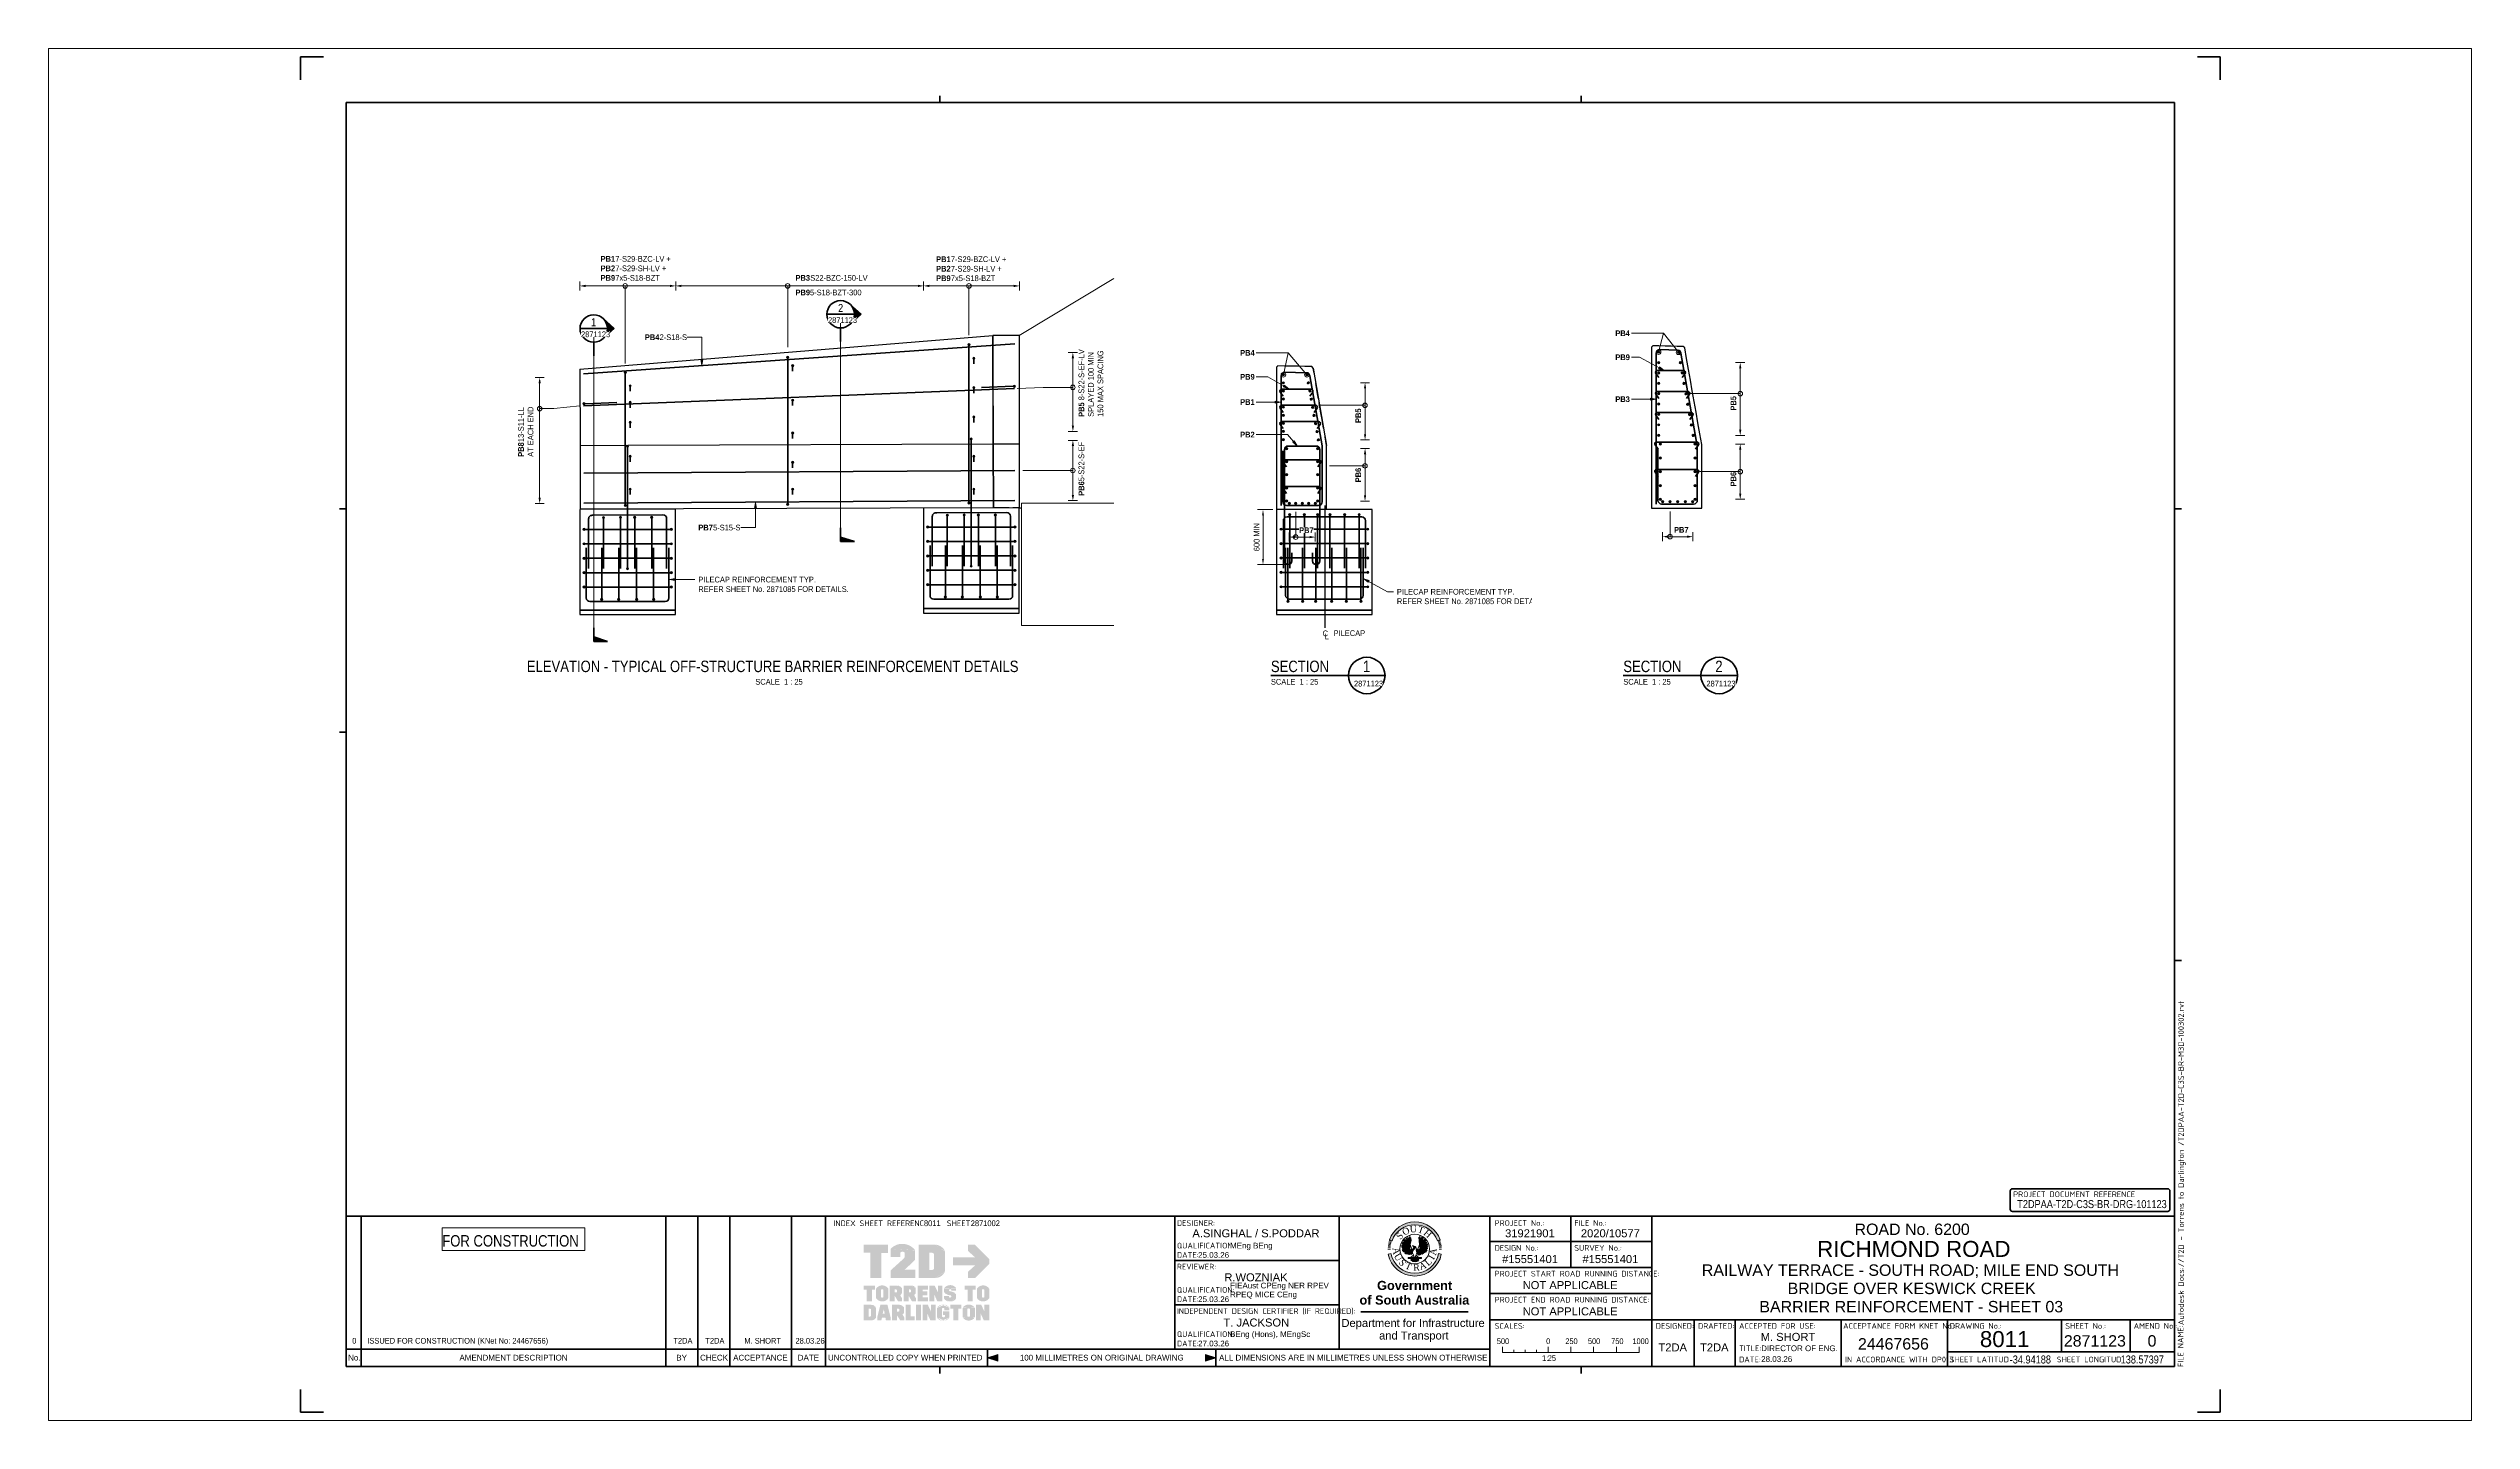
# Paper-space layout 'Layout1' of a CAD drawing. Header units: metres. Extents: x -0.11 to 0.95, y 0 to 0.6.
# The model-space entities are those that its viewports show. They can reach past a viewport. Long polylines and large blocks are cut down to what shows.
import ezdxf

# ---------------------------------------------------------------- set-up
doc = ezdxf.new("R2010")
doc.units = ezdxf.units.M
doc.linetypes.add('Dot_Section Line', pattern=[0.02, 0, -0.02])
doc.linetypes.add('JacobsCenter', pattern=[0.015, 0.009, -0.0015, 0.003, -0.0015])
doc.layers.get('Defpoints').update_dxf_attribs({"color": 41})
for name, color, linetype, lineweight in [('A-ANNO-NOTE-STAMP', 10, 'Continuous', 18), ('BRIDGE-G-IMPT', 7, 'Continuous', 13), ('D-BDGE', 7, 'Continuous', 13), ('D-BDGE-FNDN-PILE-CAP', 7, 'Continuous', 50), ('D-BDGE-GEN-MOD', 7, 'Continuous', 35), ('D-BDGE-LINE', 7, 'Continuous', 9), ('D-ENHA-ANNO-SYMB', 7, 'Continuous', 50), ('D-ENHA-ANNO-TEXT', 7, 'Continuous', 9), ('D-ENHA-GEN-LINE', 7, 'Continuous', 9), ('D-ENHA-TEXT', 7, 'Continuous', 9), ('D-ENHA-TEXT-DIMS', 7, 'Continuous', 9), ('D-ENHA-TITLEBLOCK', 7, 'Continuous', 9), ('G-ANNO-TTLB', 7, 'Continuous', 18)]:
    doc.layers.add(name, color=color, linetype=linetype, lineweight=lineweight)
doc.layers.add('D-BDGE-ANNO-NPLT', color=191, linetype='Continuous', plot=False)
doc.layers.get('D-BDGE-ANNO-NPLT').freeze()
doc.styles.add('Arial', font='arial.ttf', dxfattribs={"height": 0.0025})
doc.styles.add('Arial Narrow', font='ARIALN.TTF', dxfattribs={"height": 0.0035})
doc.styles.add('Arial Narrow_1', font='ARIALN.TTF', dxfattribs={"height": 0.005})
doc.styles.add('Arial Narrow_2', font='ARIALN.TTF', dxfattribs={"height": 0.0625})
doc.styles.add('Arial Narrow_3', font='ARIALN.TTF', dxfattribs={"height": 0.0875})
doc.styles.add('Arial Narrow_4', font='ARIALN.TTF', dxfattribs={"height": 0.0025})
doc.styles.add('Arial Narrow_5', font='ARIALN.TTF', dxfattribs={"width": 0.9, "height": 0.0025})
doc.styles.add('Arial Narrow_B', font='ARIALNB.TTF', dxfattribs={"height": 0.0625})
doc.styles.add('Arial_1', font='arial.ttf', dxfattribs={"height": 0.0035})
doc.styles.add('Arial_2', font='arial.ttf', dxfattribs={"height": 0.005})
doc.styles.add('Arial_3', font='arial.ttf', dxfattribs={"height": 0.007})
doc.styles.add('Arial_B', font='arialbd.ttf', dxfattribs={"height": 0.004})
doc.styles.add('ISOCPEUR', font='isocpeur.ttf', dxfattribs={"height": 0.0025})
doc.styles.add('Times New Roman', font='times.ttf', dxfattribs={"height": 0.008001})
doc.dimstyles.new('Dimension_Standard_O__mm_', dxfattribs={"dimscale": 0.3048, "dimtxt": 0.063964, "dimasz": 0.205052, "dimexe": 0.19685, "dimexo": 0.123031, "dimgap": 0.123031, "dimtad": 1, "dimdec": 0, "dimlfac": 1000, "dimzin": 0, "dimdsep": 46, "dimtxsty": 'Arial Narrow_2', "dimsah": 1, "dimcen": 0.09, "dimaunit": 1, "dimadec": 4, "dimazin": 0, "dimtfac": 1, "dimtdec": 4, "dimtix": 1, "dimtmove": 0, "dimatfit": 3, "dimfxl": 1, "dimtvp": 1, "dimtfill": 1, "dimtolj": 1, "dimtzin": 0, "dimlwd": 18, "dimlwe": 18, "dimarcsym": 2})

# ---------------------------------------------------------------- blocks, each defined once
blk = doc.blocks.new('T2DPAA-T2D-PWA-DE-XRF-000001 - Drawing3_dwg-6272381-BARRIER REINFORCEMENT - SHEET 03')
at = {"layer": 'BRIDGE-G-IMPT'}
h = blk.add_hatch(color=256, dxfattribs=at)
edge = h.paths.add_edge_path()
edge.add_line((0.1549, 0.1015), (0.1515, 0.1021))
edge.add_arc((0.1226, 0.1077), 0.0295, 190.997, 349.003, ccw=False)
edge.add_line((0.0937, 0.1021), (0.0903, 0.1015))
edge.add_arc((0.1226, 0.1077), 0.0329, 190.997, 349.003)
edge = h.paths.add_edge_path()
edge.add_arc((0.1226, 0.1077), 0.0329, 20.0475, 159.9525, ccw=False)
edge.add_line((0.1535, 0.119), (0.1503, 0.1178))
edge.add_arc((0.1226, 0.1077), 0.0295, 20.0475, 159.9525)
edge.add_line((0.0949, 0.1178), (0.0917, 0.119))
h = blk.add_hatch(color=256, dxfattribs=at)
edge = h.paths.add_edge_path()
edge.add_arc((0.1226, 0.1077), 0.0329, 161.3902, 162.9856, ccw=False)
edge.add_line((0.0915, 0.1183), (0.0914, 0.1182))
edge.add_line((0.0915, 0.1183), (0.0947, 0.1172))
edge.add_line((0.0947, 0.1171), (0.0947, 0.1172))
edge.add_arc((0.1226, 0.1077), 0.0295, 161.3902, 162.9856)
edge.add_line((0.0944, 0.1163), (0.0911, 0.1174))
h = blk.add_hatch(color=256, dxfattribs=at)
edge = h.paths.add_edge_path()
edge.add_line((0.1206, 0.1074), (0.1207, 0.1074))
edge.add_line((0.1207, 0.1074), (0.1206, 0.1074))
edge = h.paths.add_edge_path()
edge.add_line((0.1166, 0.11), (0.1166, 0.1074))
edge.add_line((0.1166, 0.1074), (0.1183, 0.1065))
edge.add_line((0.1183, 0.1065), (0.119, 0.1076))
edge.add_line((0.119, 0.1076), (0.1204, 0.1079))
edge.add_line((0.1204, 0.1079), (0.1207, 0.1074))
edge.add_line((0.1207, 0.1074), (0.1211, 0.1067))
edge.add_line((0.1211, 0.1067), (0.1187, 0.1008))
edge.add_line((0.1187, 0.1008), (0.1178, 0.1012))
edge.add_line((0.1178, 0.1012), (0.1166, 0.1008))
edge.add_line((0.1166, 0.1008), (0.1161, 0.1012))
edge.add_line((0.1161, 0.1012), (0.1147, 0.101))
edge.add_line((0.1147, 0.101), (0.1143, 0.1017))
edge.add_line((0.1143, 0.1017), (0.1131, 0.1012))
edge.add_line((0.1131, 0.1012), (0.1128, 0.1022))
edge.add_line((0.1128, 0.1022), (0.1119, 0.1019))
edge.add_line((0.1119, 0.1019), (0.1119, 0.1029))
edge.add_line((0.1119, 0.1029), (0.1105, 0.1027))
edge.add_line((0.1105, 0.1027), (0.1107, 0.1043))
edge.add_line((0.1107, 0.1043), (0.1091, 0.1041))
edge.add_line((0.1091, 0.1041), (0.1095, 0.1057))
edge.add_line((0.1095, 0.1057), (0.1077, 0.106))
edge.add_line((0.1077, 0.106), (0.1081, 0.1069))
edge.add_line((0.1081, 0.1069), (0.1072, 0.1074))
edge.add_line((0.1072, 0.1074), (0.1081, 0.1091))
edge.add_line((0.1081, 0.1091), (0.1069, 0.11))
edge.add_line((0.1069, 0.11), (0.1081, 0.1112))
edge.add_line((0.1081, 0.1112), (0.1069, 0.1122))
edge.add_line((0.1069, 0.1122), (0.1085, 0.113))
edge.add_line((0.1085, 0.113), (0.1072, 0.1143))
edge.add_line((0.1072, 0.1143), (0.1095, 0.1145))
edge.add_line((0.1095, 0.1145), (0.1081, 0.116))
edge.add_line((0.1081, 0.116), (0.1105, 0.116))
edge.add_line((0.1105, 0.116), (0.1088, 0.1179))
edge.add_line((0.1088, 0.1179), (0.1119, 0.1163))
edge.add_line((0.1119, 0.1163), (0.1105, 0.1193))
edge.add_line((0.1105, 0.1193), (0.1138, 0.1172))
edge.add_line((0.1138, 0.1172), (0.1121, 0.121))
edge.add_line((0.1121, 0.121), (0.1147, 0.1181))
edge.add_line((0.1147, 0.1181), (0.1143, 0.1224))
edge.add_line((0.1143, 0.1224), (0.1159, 0.1188))
edge.add_line((0.1159, 0.1188), (0.1166, 0.1236))
edge.add_line((0.1166, 0.1236), (0.1171, 0.1207))
edge.add_line((0.1171, 0.1207), (0.1178, 0.1214))
edge.add_line((0.1178, 0.1214), (0.118, 0.1179))
edge.add_line((0.118, 0.1179), (0.1171, 0.1131))
edge.add_line((0.1171, 0.1131), (0.1178, 0.111))
edge.add_line((0.1178, 0.111), (0.1166, 0.11))
for points in [[(0.1105, 0.1193), (0.1088, 0.1179), (0.1119, 0.1163)], [(0.1369, 0.1093), (0.1385, 0.1081), (0.1367, 0.1074), (0.1376, 0.106), (0.1357, 0.106), (0.1367, 0.1043), (0.1348, 0.1043), (0.1348, 0.1031), (0.1336, 0.1034), (0.1331, 0.1022), (0.1322, 0.1024), (0.1317, 0.1015), (0.1305, 0.1017), (0.1301, 0.101), (0.1296, 0.1015), (0.1291, 0.1005), (0.1286, 0.1008), (0.1277, 0.1003), (0.1275, 0.101), (0.1268, 0.1003), (0.1251, 0.1029), (0.1242, 0.1065), (0.1246, 0.1076), (0.1263, 0.1076), (0.127, 0.1067), (0.1284, 0.1072), (0.1291, 0.11), (0.1275, 0.1112), (0.1282, 0.1133), (0.1275, 0.1219), (0.1284, 0.121), (0.1289, 0.1236), (0.1294, 0.1193), (0.1312, 0.1226), (0.1305, 0.1191), (0.1331, 0.1212), (0.1317, 0.1179), (0.1348, 0.1195), (0.1324, 0.116), (0.1364, 0.1179), (0.1341, 0.1155), (0.1371, 0.116), (0.1355, 0.1143), (0.1381, 0.1141), (0.1364, 0.1131), (0.1383, 0.1124), (0.1367, 0.1114), (0.1385, 0.11)], [(0.1312, 0.1226), (0.1331, 0.1212), (0.1305, 0.1191)], [(0.1348, 0.1195), (0.1364, 0.1179), (0.1324, 0.116)], [(0.1069, 0.1122), (0.1069, 0.11), (0.1081, 0.1112)], [(0.1081, 0.116), (0.1072, 0.1143), (0.1095, 0.1145)], [(0.1077, 0.106), (0.1091, 0.1041), (0.1095, 0.1057)], [(0.1105, 0.1027), (0.1119, 0.1019), (0.1119, 0.1029)], [(0.1225, 0.0967), (0.1233, 0.0985), (0.1277, 0.0943), (0.1263, 0.0929), (0.1237, 0.092), (0.1202, 0.0924), (0.1176, 0.0943), (0.1218, 0.0984)], [(0.1291, 0.1005), (0.1301, 0.101), (0.1296, 0.1015)], [(0.1317, 0.1015), (0.1331, 0.1022), (0.1322, 0.1024)], [(0.1383, 0.1124), (0.1381, 0.1141), (0.1364, 0.1131)]]:
    blk.add_hatch(color=256, dxfattribs=at).paths.add_polyline_path(points)
h = blk.add_hatch(color=256, dxfattribs=at)
edge = h.paths.add_edge_path()
edge.add_line((0.154, 0.1174), (0.1508, 0.1163))
edge.add_arc((0.1226, 0.1077), 0.0295, 17.0144, 18.6098)
edge.add_line((0.1505, 0.1172), (0.1505, 0.1171))
edge.add_line((0.1505, 0.1172), (0.1537, 0.1183))
edge.add_line((0.1538, 0.1182), (0.1537, 0.1183))
edge.add_arc((0.1226, 0.1077), 0.0329, 17.0144, 18.6098, ccw=False)
h = blk.add_hatch(color=256, dxfattribs=at)
edge = h.paths.add_edge_path()
edge.add_line((0.0931, 0.1083), (0.0897, 0.1083))
edge.add_arc((0.1226, 0.1077), 0.0329, 177.3415, 178.9368, ccw=False)
edge.add_line((0.0897, 0.1094), (0.0897, 0.1093))
edge.add_line((0.0897, 0.1094), (0.0932, 0.1092))
edge.add_line((0.0932, 0.1091), (0.0932, 0.1092))
edge.add_arc((0.1226, 0.1077), 0.0295, 177.3415, 178.9368)
h = blk.add_hatch(color=256, dxfattribs=at)
edge = h.paths.add_edge_path()
edge.add_line((0.0931, 0.1069), (0.0897, 0.1068))
edge.add_arc((0.1226, 0.1077), 0.0329, 180, 181.5953, ccw=False)
edge.add_line((0.0897, 0.1078), (0.0897, 0.1077))
edge.add_line((0.0897, 0.1078), (0.0931, 0.1078))
edge.add_line((0.0931, 0.1077), (0.0931, 0.1078))
edge.add_arc((0.1226, 0.1077), 0.0295, 180, 181.5953)
h = blk.add_hatch(color=256, dxfattribs=at)
edge = h.paths.add_edge_path()
edge.add_arc((0.1226, 0.1077), 0.0329, 174.6829, 176.2783, ccw=False)
edge.add_line((0.0899, 0.1109), (0.0898, 0.1108))
edge.add_line((0.0899, 0.1109), (0.0933, 0.1106))
edge.add_line((0.0933, 0.1105), (0.0933, 0.1106))
edge.add_arc((0.1226, 0.1077), 0.0295, 174.6829, 176.2783)
edge.add_line((0.0932, 0.1096), (0.0898, 0.1099))
h = blk.add_hatch(color=256, dxfattribs=at)
edge = h.paths.add_edge_path()
edge.add_arc((0.1226, 0.1077), 0.0329, 172.0244, 173.6197, ccw=False)
edge.add_line((0.09, 0.1124), (0.09, 0.1123))
edge.add_line((0.09, 0.1124), (0.0934, 0.1119))
edge.add_line((0.0934, 0.1118), (0.0934, 0.1119))
edge.add_arc((0.1226, 0.1077), 0.0295, 172.0244, 173.6197)
edge.add_line((0.0933, 0.111), (0.0899, 0.1114))
h = blk.add_hatch(color=256, dxfattribs=at)
edge = h.paths.add_edge_path()
edge.add_arc((0.1226, 0.1077), 0.0329, 169.3658, 170.9612, ccw=False)
edge.add_line((0.0903, 0.1139), (0.0903, 0.1138))
edge.add_line((0.0903, 0.1139), (0.0937, 0.1133))
edge.add_line((0.0936, 0.1132), (0.0937, 0.1133))
edge.add_arc((0.1226, 0.1077), 0.0295, 169.3658, 170.9612)
edge.add_line((0.0935, 0.1124), (0.0901, 0.1129))
h = blk.add_hatch(color=256, dxfattribs=at)
edge = h.paths.add_edge_path()
edge.add_arc((0.1226, 0.1077), 0.0329, 166.7073, 168.3026, ccw=False)
edge.add_line((0.0906, 0.1154), (0.0906, 0.1153))
edge.add_line((0.0906, 0.1154), (0.0939, 0.1146))
edge.add_line((0.0939, 0.1145), (0.0939, 0.1146))
edge.add_arc((0.1226, 0.1077), 0.0295, 166.7073, 168.3026)
edge.add_line((0.0937, 0.1137), (0.0904, 0.1144))
h = blk.add_hatch(color=256, dxfattribs=at)
edge = h.paths.add_edge_path()
edge.add_line((0.0941, 0.115), (0.0907, 0.1159))
edge.add_arc((0.1226, 0.1077), 0.0329, 164.0488, 165.6441, ccw=False)
edge.add_line((0.091, 0.1169), (0.091, 0.1168))
edge.add_line((0.091, 0.1169), (0.0943, 0.1159))
edge.add_line((0.0943, 0.1158), (0.0943, 0.1159))
edge.add_arc((0.1226, 0.1077), 0.0295, 164.0488, 165.6441)
h = blk.add_hatch(color=256, dxfattribs=at)
edge = h.paths.add_edge_path()
edge.add_line((0.1232, 0.1095), (0.1225, 0.1076))
edge.add_line((0.1225, 0.1076), (0.1207, 0.1074))
edge.add_line((0.1207, 0.1074), (0.1207, 0.1074))
edge.add_line((0.1207, 0.1074), (0.1216, 0.1086))
edge.add_line((0.1216, 0.1086), (0.1197, 0.1119))
edge.add_line((0.1197, 0.1119), (0.1232, 0.1107))
edge.add_line((0.1232, 0.1107), (0.1239, 0.1098))
edge.add_line((0.1239, 0.1098), (0.1232, 0.1095))
h = blk.add_hatch(color=256, dxfattribs=at)
edge = h.paths.add_edge_path()
edge.add_arc((0.1226, 0.1077), 0.0295, 14.3559, 15.9512)
edge.add_line((0.1509, 0.1159), (0.1509, 0.1158))
edge.add_line((0.1509, 0.1159), (0.1542, 0.1169))
edge.add_line((0.1542, 0.1168), (0.1542, 0.1169))
edge.add_arc((0.1226, 0.1077), 0.0329, 14.3559, 15.9512, ccw=False)
edge.add_line((0.1545, 0.1159), (0.1511, 0.115))
h = blk.add_hatch(color=256, dxfattribs=at)
edge = h.paths.add_edge_path()
edge.add_line((0.1548, 0.1144), (0.1514, 0.1137))
edge.add_arc((0.1226, 0.1077), 0.0295, 11.6974, 13.2927)
edge.add_line((0.1512, 0.1146), (0.1513, 0.1145))
edge.add_line((0.1512, 0.1146), (0.1546, 0.1154))
edge.add_line((0.1546, 0.1153), (0.1546, 0.1154))
edge.add_arc((0.1226, 0.1077), 0.0329, 11.6974, 13.2927, ccw=False)
h = blk.add_hatch(color=256, dxfattribs=at)
edge = h.paths.add_edge_path()
edge.add_arc((0.1226, 0.1077), 0.0295, 9.0388, 10.6342)
edge.add_line((0.1515, 0.1133), (0.1515, 0.1132))
edge.add_line((0.1515, 0.1133), (0.1549, 0.1139))
edge.add_line((0.1549, 0.1138), (0.1549, 0.1139))
edge.add_arc((0.1226, 0.1077), 0.0329, 9.0388, 10.6342, ccw=False)
edge.add_line((0.1551, 0.1129), (0.1517, 0.1124))
h = blk.add_hatch(color=256, dxfattribs=at)
edge = h.paths.add_edge_path()
edge.add_arc((0.1226, 0.1077), 0.0295, 6.3803, 7.9756)
edge.add_line((0.1518, 0.1119), (0.1518, 0.1118))
edge.add_line((0.1518, 0.1119), (0.1552, 0.1124))
edge.add_line((0.1552, 0.1123), (0.1552, 0.1124))
edge.add_arc((0.1226, 0.1077), 0.0329, 6.3803, 7.9756, ccw=False)
edge.add_line((0.1553, 0.1114), (0.1519, 0.111))
h = blk.add_hatch(color=256, dxfattribs=at)
edge = h.paths.add_edge_path()
edge.add_line((0.1554, 0.1099), (0.152, 0.1096))
edge.add_arc((0.1226, 0.1077), 0.0295, 3.7217, 5.3171)
edge.add_line((0.1519, 0.1106), (0.1519, 0.1105))
edge.add_line((0.1519, 0.1106), (0.1553, 0.1109))
edge.add_line((0.1553, 0.1108), (0.1553, 0.1109))
edge.add_arc((0.1226, 0.1077), 0.0329, 3.7217, 5.3171, ccw=False)
h = blk.add_hatch(color=256, dxfattribs=at)
edge = h.paths.add_edge_path()
edge.add_line((0.1555, 0.1083), (0.1521, 0.1083))
edge.add_arc((0.1226, 0.1077), 0.0295, 1.0632, 2.6585)
edge.add_line((0.152, 0.1092), (0.152, 0.1091))
edge.add_line((0.152, 0.1092), (0.1554, 0.1094))
edge.add_line((0.1555, 0.1093), (0.1554, 0.1094))
edge.add_arc((0.1226, 0.1077), 0.0329, 1.0632, 2.6585, ccw=False)
h = blk.add_hatch(color=256, dxfattribs=at)
edge = h.paths.add_edge_path()
edge.add_line((0.1555, 0.1068), (0.152, 0.1069))
edge.add_arc((0.1226, 0.1077), 0.0295, 358.4047, 360)
edge.add_line((0.1521, 0.1078), (0.1521, 0.1077))
edge.add_line((0.1521, 0.1078), (0.1555, 0.1078))
edge.add_line((0.1555, 0.1077), (0.1555, 0.1078))
edge.add_arc((0.1226, 0.1077), 0.0329, 358.4047, 360, ccw=False)
for p, q in [((0.0917, 0.119), (0.0949, 0.1178)), ((0.1105, 0.1193), (0.1088, 0.1179)), ((0.1119, 0.1163), (0.1105, 0.1193)), ((0.1305, 0.1191), (0.1312, 0.1226)), ((0.1331, 0.1212), (0.1305, 0.1191)), ((0.1312, 0.1226), (0.1331, 0.1212)), ((0.1324, 0.116), (0.1348, 0.1195)), ((0.1348, 0.1195), (0.1364, 0.1179)), ((0.1503, 0.1178), (0.1535, 0.119)), ((0.0903, 0.1015), (0.0937, 0.1021)), ((0.1069, 0.1122), (0.1069, 0.11)), ((0.1081, 0.1112), (0.1069, 0.1122)), ((0.1069, 0.11), (0.1081, 0.1112)), ((0.1081, 0.116), (0.1072, 0.1143)), ((0.1072, 0.1143), (0.1095, 0.1145)), ((0.1077, 0.106), (0.1091, 0.1041)), ((0.1095, 0.1057), (0.1077, 0.106)), ((0.1095, 0.1145), (0.1081, 0.116)), ((0.1088, 0.1179), (0.1119, 0.1163)), ((0.1091, 0.1041), (0.1095, 0.1057)), ((0.1119, 0.1029), (0.1105, 0.1027)), ((0.1105, 0.1027), (0.1119, 0.1019)), ((0.1119, 0.1019), (0.1119, 0.1029)), ((0.115, 0.0967), (0.1197, 0.0967)), ((0.1211, 0.1003), (0.1173, 0.0974)), ((0.1244, 0.1003), (0.1272, 0.0974)), ((0.1256, 0.0967), (0.1308, 0.0967)), ((0.1296, 0.1015), (0.1291, 0.1005)), ((0.1291, 0.1005), (0.1301, 0.101)), ((0.1301, 0.101), (0.1296, 0.1015)), ((0.1322, 0.1024), (0.1317, 0.1015)), ((0.1317, 0.1015), (0.1331, 0.1022)), ((0.1331, 0.1022), (0.1322, 0.1024)), ((0.1364, 0.1179), (0.1324, 0.116)), ((0.1381, 0.1141), (0.1364, 0.1131)), ((0.1364, 0.1131), (0.1383, 0.1124)), ((0.1383, 0.1124), (0.1381, 0.1141)), ((0.1515, 0.1021), (0.1549, 0.1015))]:
    blk.add_line(p, q, dxfattribs=at)
at = {"layer": 'BRIDGE-G-IMPT', "flags": 128}
for points in [[(0.1085, 0.113), (0.1072, 0.1143), (0.1095, 0.1145), (0.1081, 0.116), (0.1105, 0.116), (0.1088, 0.1179), (0.1119, 0.1163), (0.1105, 0.1193), (0.1138, 0.1172), (0.1121, 0.121), (0.1147, 0.1181), (0.1143, 0.1224), (0.1159, 0.1188), (0.1166, 0.1236), (0.1171, 0.1207), (0.1178, 0.1214), (0.118, 0.1179), (0.1171, 0.1131), (0.119, 0.1076), (0.1204, 0.1079), (0.1211, 0.1067), (0.1187, 0.1008), (0.1178, 0.1012), (0.1166, 0.1008), (0.1161, 0.1012), (0.1147, 0.101), (0.1143, 0.1017), (0.1131, 0.1012), (0.1128, 0.1022), (0.1119, 0.1019), (0.1119, 0.1029), (0.1105, 0.1027), (0.1107, 0.1043), (0.1091, 0.1041), (0.1095, 0.1057), (0.1077, 0.106), (0.1081, 0.1069), (0.1072, 0.1074), (0.1081, 0.1091), (0.1069, 0.11), (0.1081, 0.1112), (0.1069, 0.1122), (0.1087, 0.1131)], [(0.1199, 0.1031), (0.1225, 0.0967), (0.1251, 0.1029), (0.1242, 0.1065), (0.1246, 0.1076), (0.1263, 0.1076), (0.1282, 0.1133), (0.1275, 0.1219), (0.1284, 0.121), (0.1289, 0.1236), (0.1294, 0.1193), (0.1312, 0.1226), (0.1305, 0.1191), (0.1331, 0.1212), (0.1317, 0.1179), (0.1348, 0.1195), (0.1324, 0.116), (0.1364, 0.1179), (0.1341, 0.1155), (0.1371, 0.116), (0.1355, 0.1143), (0.1381, 0.1141), (0.1364, 0.1131), (0.1383, 0.1124), (0.1367, 0.1114), (0.1385, 0.11), (0.1369, 0.1093), (0.1385, 0.1081), (0.1367, 0.1074), (0.1376, 0.106), (0.1357, 0.106), (0.1367, 0.1043), (0.1348, 0.1043), (0.1348, 0.1031), (0.1336, 0.1034), (0.1331, 0.1022), (0.1322, 0.1024), (0.1317, 0.1015), (0.1305, 0.1017), (0.1301, 0.101), (0.1296, 0.1015), (0.1291, 0.1005), (0.1286, 0.1008), (0.1277, 0.1003), (0.1275, 0.101), (0.1268, 0.1003), (0.1251, 0.1029)], [(0.1206, 0.0974), (0.1145, 0.0974), (0.1145, 0.0962), (0.1194, 0.0962)], [(0.119, 0.1076), (0.1183, 0.1065), (0.1166, 0.1074), (0.1166, 0.11), (0.1178, 0.111)], [(0.1218, 0.0984), (0.1176, 0.0943), (0.1202, 0.0924), (0.1237, 0.092), (0.1263, 0.0929), (0.1277, 0.0943), (0.1233, 0.0985)], [(0.1239, 0.1098), (0.1244, 0.1091), (0.1246, 0.1076)], [(0.1246, 0.0974), (0.1308, 0.0974), (0.1308, 0.0962), (0.126, 0.0962)], [(0.1263, 0.1076), (0.127, 0.1067), (0.1284, 0.1072), (0.1291, 0.11), (0.1275, 0.1112)]]:
    blk.add_lwpolyline(points, dxfattribs=at)
blk.add_lwpolyline([(0.1206, 0.1074), (0.1216, 0.1086), (0.1197, 0.1119), (0.1232, 0.1107), (0.1239, 0.1098), (0.1232, 0.1095), (0.1225, 0.1076)], close=True, dxfattribs=at)
at = {"layer": 'BRIDGE-G-IMPT'}
blk.add_circle((0.1226, 0.1077), 0.018, dxfattribs=at)
for radius, start, end in [(0.0329, 20.0475, 159.9525), (0.0295, 20.0475, 159.9525), (0.0329, 190.997, 349.003), (0.0295, 190.997, 349.003)]:
    blk.add_arc((0.1226, 0.1077), radius, start, end, dxfattribs=at)
at = {"layer": 'BRIDGE-G-IMPT', "lineweight": 9, "char_height": 0.008, "attachment_point": 2, "line_spacing_factor": 1.029793, "style": 'Times New Roman'}
for s, insert, width, rotation in [('S', (0.1012, 0.1263), 0.008041, 49.0663), ('O', (0.1099, 0.133), 0.010353, 26.6943), ('U', (0.1205, 0.136), 0.010353, 4.3222), ('T', (0.1314, 0.1347), 0.008744, 341.9502), ('H', (0.141, 0.1293), 0.010353, 319.5782), ('A', (0.104, 0.106), 0.010353, 279.6978), ('U', (0.1058, 0.0996), 0.010353, 300.15), ('S', (0.1107, 0.0935), 0.008041, 310.3575), ('T', (0.1164, 0.0903), 0.008744, 336.9699), ('R', (0.1244, 0.0893), 0.009549, 3.701), ('A', (0.1307, 0.0909), 0.010353, 21.3382), ('L', (0.1363, 0.0949), 0.008744, 42.375), ('I', (0.1395, 0.0995), 0.004825, 60.5783), ('A', (0.141, 0.1048), 0.010353, 83.64)]:
    blk.add_mtext(s, dxfattribs=dict(at, insert=insert, width=width, rotation=rotation))
blk = doc.blocks.new('T2DPAA-T2D-PWA-DE-XRF-000001 - Standard-7771765-BARRIER REINFORCEMENT - SHEET 03')
at = {"layer": 'BRIDGE-G-IMPT', "lineweight": 9}
for points in [[(0.3055, 0.0254), (0.3055, 0.0239), (0.3055, 0.0224), (0.301, 0.0239)], [(0.3965, 0.0254), (0.401, 0.0239), (0.3965, 0.0224), (0.3965, 0.0239)]]:
    blk.add_hatch(color=256, dxfattribs=at).paths.add_polyline_path(points)
at = {"layer": 'D-ENHA-TITLEBLOCK', "true_color": 0x1d4a5c}
h = blk.add_hatch(color=139, dxfattribs=at)
edge = h.paths.add_edge_path()
edge.add_line((0.2623, 0.0443), (0.2623, 0.0452))
edge.add_arc((0.2616, 0.044), 0.00145, 58.8241, 99.793)
edge.add_line((0.2613, 0.0454), (0.2613, 0.0441))
edge.add_arc((0.2616, 0.0455), 0.00141, 259.7202, 301.6629)
edge = h.paths.add_edge_path()
edge.add_arc((0.2625, 0.0448), 0.00224, 301.808, 330.1086, ccw=False)
edge.add_line((0.2637, 0.0429), (0.2645, 0.0415))
edge.add_line((0.2645, 0.0415), (0.2645, 0.0403))
edge.add_line((0.2645, 0.0403), (0.2627, 0.0403))
edge.add_line((0.2627, 0.0403), (0.2613, 0.0425))
edge.add_line((0.2613, 0.0425), (0.2613, 0.0403))
edge.add_line((0.2613, 0.0403), (0.2591, 0.0403))
edge.add_line((0.2591, 0.0403), (0.2591, 0.0471))
edge.add_line((0.2591, 0.0471), (0.2624, 0.0471))
edge.add_arc((0.2623, 0.0446), 0.00248, 32.8357, 87.7033, ccw=False)
edge.add_line((0.2644, 0.046), (0.2644, 0.0437))
edge = h.paths.add_edge_path()
edge.add_line((0.2674, 0.0527), (0.2674, 0.0537))
edge.add_arc((0.2667, 0.0524), 0.00145, 58.8241, 99.793)
edge.add_line((0.2665, 0.0539), (0.2665, 0.0526))
edge.add_arc((0.2667, 0.0539), 0.00141, 259.7202, 301.6629)
edge = h.paths.add_edge_path()
edge.add_arc((0.2676, 0.0532), 0.00224, 301.808, 330.1086, ccw=False)
edge.add_line((0.2688, 0.0513), (0.2696, 0.0499))
edge.add_line((0.2696, 0.0499), (0.2696, 0.0487))
edge.add_line((0.2696, 0.0487), (0.2678, 0.0487))
edge.add_line((0.2678, 0.0487), (0.2664, 0.051))
edge.add_line((0.2664, 0.051), (0.2664, 0.0487))
edge.add_line((0.2664, 0.0487), (0.2642, 0.0487))
edge.add_line((0.2642, 0.0487), (0.2642, 0.0555))
edge.add_line((0.2642, 0.0555), (0.2676, 0.0555))
edge.add_arc((0.2675, 0.0531), 0.00248, 32.8357, 87.7033, ccw=False)
edge.add_line((0.2695, 0.0544), (0.2695, 0.0521))
edge = h.paths.add_edge_path()
edge.add_line((0.2499, 0.0422), (0.2499, 0.0452))
edge.add_arc((0.2491, 0.0441), 0.00138, 56.3448, 98.7814)
edge.add_line((0.2489, 0.0454), (0.2489, 0.0419))
edge.add_arc((0.2491, 0.0433), 0.00138, 261.2186, 303.6552)
edge = h.paths.add_edge_path()
edge.add_line((0.2613, 0.0527), (0.2613, 0.0537))
edge.add_arc((0.2606, 0.0524), 0.00145, 58.8241, 99.793)
edge.add_line((0.2603, 0.0539), (0.2603, 0.0526))
edge.add_arc((0.2606, 0.0539), 0.00141, 259.7202, 301.6629)
edge = h.paths.add_edge_path()
edge.add_line((0.2502, 0.0403), (0.2467, 0.0403))
edge.add_line((0.2467, 0.0403), (0.2467, 0.0471))
edge.add_line((0.2467, 0.0471), (0.2501, 0.0471))
edge.add_arc((0.25, 0.0447), 0.00241, 26.2483, 85.5583, ccw=False)
edge.add_line((0.2521, 0.0457), (0.2521, 0.0416))
edge.add_arc((0.2502, 0.0424), 0.00209, 270, 338.4707, ccw=False)
h.paths.add_polyline_path([(0.2555, 0.0451), (0.255, 0.0432), (0.2559, 0.0432)])
h.paths.add_polyline_path([(0.2585, 0.0415), (0.2585, 0.0403), (0.2564, 0.0403), (0.2562, 0.0415), (0.2547, 0.0415), (0.2544, 0.0403), (0.2526, 0.0403), (0.2526, 0.0415), (0.254, 0.0471), (0.2571, 0.0471)])
h.paths.add_polyline_path([(0.2673, 0.042), (0.269, 0.042), (0.269, 0.0403), (0.2651, 0.0403), (0.2651, 0.0471), (0.2673, 0.0471)])
h.paths.add_polyline_path([(0.2718, 0.0403), (0.2696, 0.0403), (0.2696, 0.0471), (0.2718, 0.0471)])
h.paths.add_polyline_path([(0.2762, 0.0441), (0.2762, 0.0471), (0.2782, 0.0471), (0.2782, 0.0403), (0.2759, 0.0403), (0.2746, 0.0432), (0.2746, 0.0403), (0.2725, 0.0403), (0.2725, 0.0471), (0.2748, 0.0471)])
edge = h.paths.add_edge_path()
edge.add_arc((0.2817, 0.0424), 0.000774, 214.5178, 325.4822)
edge.add_line((0.2823, 0.0419), (0.2823, 0.0427))
edge.add_line((0.2823, 0.0427), (0.2815, 0.0427))
edge.add_line((0.2815, 0.0427), (0.2815, 0.0443))
edge.add_line((0.2815, 0.0443), (0.2842, 0.0443))
edge.add_line((0.2842, 0.0443), (0.2842, 0.0415))
edge.add_arc((0.2819, 0.0428), 0.00262, 274.1131, 330.4929, ccw=False)
edge.add_arc((0.2815, 0.0434), 0.00327, 260.2337, 279.7663, ccw=False)
edge.add_arc((0.2812, 0.0429), 0.00275, 208.3817, 264.7517, ccw=False)
edge.add_line((0.2788, 0.0416), (0.2788, 0.0458))
edge.add_arc((0.2812, 0.0445), 0.00268, 94.8448, 152.8409, ccw=False)
edge.add_arc((0.2815, 0.0424), 0.00482, 83.0812, 96.9188, ccw=False)
edge.add_arc((0.2818, 0.0444), 0.00278, 31.3102, 83.6241, ccw=False)
edge.add_line((0.2842, 0.0459), (0.2842, 0.0447))
edge.add_line((0.2842, 0.0447), (0.282, 0.0447))
edge.add_line((0.282, 0.0447), (0.282, 0.0455))
edge.add_arc((0.2815, 0.0451), 0.000641, 40.732, 139.268)
edge.add_line((0.281, 0.0455), (0.281, 0.0419))
h.paths.add_polyline_path([(0.2882, 0.0403), (0.2859, 0.0403), (0.2859, 0.0454), (0.2846, 0.0454), (0.2846, 0.0471), (0.2895, 0.0471), (0.2895, 0.0454), (0.2882, 0.0454)])
edge = h.paths.add_edge_path()
edge.add_arc((0.2927, 0.0429), 0.00104, 239.6549, 300.3451)
edge.add_line((0.2932, 0.042), (0.2932, 0.0454))
edge.add_arc((0.2927, 0.0445), 0.00103, 59.5446, 120.4554)
edge.add_line((0.2921, 0.0454), (0.2921, 0.042))
edge = h.paths.add_edge_path()
edge.add_arc((0.2927, 0.0434), 0.00323, 212.7347, 327.2653, ccw=False)
edge.add_line((0.29, 0.0417), (0.29, 0.0458))
edge.add_arc((0.2927, 0.044), 0.00323, 32.6408, 147.3592, ccw=False)
edge.add_line((0.2954, 0.0458), (0.2954, 0.0417))
h.paths.add_polyline_path([(0.3017, 0.0403), (0.2993, 0.0403), (0.298, 0.0432), (0.298, 0.0403), (0.2959, 0.0403), (0.2959, 0.0471), (0.2982, 0.0471), (0.2996, 0.0441), (0.2996, 0.0471), (0.3017, 0.0471)])
edge = h.paths.add_edge_path()
edge.add_arc((0.299, 0.0513), 0.00104, 239.6549, 300.3451)
edge.add_line((0.2995, 0.0504), (0.2995, 0.0538))
edge.add_arc((0.299, 0.0529), 0.00103, 59.5446, 120.4554)
edge.add_line((0.2985, 0.0538), (0.2985, 0.0504))
edge = h.paths.add_edge_path()
edge.add_arc((0.299, 0.0518), 0.00323, 212.7347, 327.2653, ccw=False)
edge.add_line((0.2963, 0.0501), (0.2963, 0.0542))
edge.add_arc((0.299, 0.0524), 0.00323, 32.6408, 147.3592, ccw=False)
edge.add_line((0.3017, 0.0542), (0.3017, 0.0501))
h.paths.add_polyline_path([(0.2945, 0.0487), (0.2923, 0.0487), (0.2923, 0.0538), (0.2909, 0.0538), (0.2909, 0.0555), (0.2958, 0.0555), (0.2958, 0.0538), (0.2945, 0.0538)])
edge = h.paths.add_edge_path()
edge.add_line((0.2872, 0.0518), (0.2872, 0.0499))
edge.add_arc((0.2849, 0.0513), 0.0027, 273.7285, 329.3952, ccw=False)
edge.add_line((0.285, 0.0486), (0.2841, 0.0486))
edge.add_arc((0.2842, 0.0512), 0.00266, 210.1626, 267.7624, ccw=False)
edge.add_line((0.2819, 0.0499), (0.2819, 0.051))
edge.add_line((0.2819, 0.051), (0.2841, 0.051))
edge.add_arc((0.2845, 0.0508), 0.000522, 155.2714, 300.4507)
edge.add_arc((0.2846, 0.0508), 0.000487, 289.6558, 416.8121)
edge.add_line((0.2849, 0.0512), (0.2834, 0.0515))
edge.add_arc((0.2841, 0.054), 0.00253, 213.4271, 255.8381, ccw=False)
edge.add_line((0.2819, 0.0526), (0.2819, 0.0544))
edge.add_arc((0.2846, 0.0525), 0.00325, 35.8397, 144.1603, ccw=False)
edge.add_line((0.2872, 0.0544), (0.2872, 0.0533))
edge.add_line((0.2872, 0.0533), (0.2851, 0.0533))
edge.add_arc((0.2846, 0.0535), 0.000494, 335.3316, 479.9481)
edge.add_arc((0.2845, 0.0535), 0.000428, 103.9979, 246.4243)
edge.add_line((0.2843, 0.0531), (0.2853, 0.0529))
edge.add_arc((0.2849, 0.0501), 0.00281, 35.1328, 82.3403, ccw=False)
h.paths.add_polyline_path([(0.2792, 0.0526), (0.2792, 0.0555), (0.2812, 0.0555), (0.2812, 0.0487), (0.2789, 0.0487), (0.2776, 0.0517), (0.2776, 0.0487), (0.2755, 0.0487), (0.2755, 0.0555), (0.2778, 0.0555)])
h.paths.add_polyline_path([(0.2725, 0.053), (0.2746, 0.053), (0.2746, 0.0513), (0.2725, 0.0513), (0.2725, 0.0504), (0.2748, 0.0504), (0.2748, 0.0487), (0.2703, 0.0487), (0.2703, 0.0555), (0.2748, 0.0555), (0.2748, 0.0538), (0.2725, 0.0538)])
edge = h.paths.add_edge_path()
edge.add_arc((0.2615, 0.0532), 0.00224, 301.808, 330.1086, ccw=False)
edge.add_line((0.2627, 0.0513), (0.2635, 0.0499))
edge.add_line((0.2635, 0.0499), (0.2635, 0.0487))
edge.add_line((0.2635, 0.0487), (0.2617, 0.0487))
edge.add_line((0.2617, 0.0487), (0.2603, 0.051))
edge.add_line((0.2603, 0.051), (0.2603, 0.0487))
edge.add_line((0.2603, 0.0487), (0.2581, 0.0487))
edge.add_line((0.2581, 0.0487), (0.2581, 0.0555))
edge.add_line((0.2581, 0.0555), (0.2614, 0.0555))
edge.add_arc((0.2613, 0.0531), 0.00248, 32.8357, 87.7033, ccw=False)
edge.add_line((0.2634, 0.0544), (0.2634, 0.0521))
edge = h.paths.add_edge_path()
edge.add_line((0.2543, 0.0538), (0.2543, 0.0504))
edge.add_arc((0.2548, 0.0513), 0.00104, 239.6549, 300.3451)
edge.add_line((0.2553, 0.0504), (0.2553, 0.0538))
edge.add_arc((0.2548, 0.0529), 0.00103, 59.5446, 120.4554)
edge = h.paths.add_edge_path()
edge.add_line((0.2521, 0.0501), (0.2521, 0.0542))
edge.add_arc((0.2548, 0.0524), 0.00323, 32.6408, 147.3592, ccw=False)
edge.add_line((0.2575, 0.0542), (0.2575, 0.0501))
edge.add_arc((0.2548, 0.0518), 0.00323, 212.7347, 327.2653, ccw=False)
h.paths.add_polyline_path([(0.2503, 0.0487), (0.248, 0.0487), (0.248, 0.0538), (0.2467, 0.0538), (0.2467, 0.0555), (0.2516, 0.0555), (0.2516, 0.0538), (0.2503, 0.0538)])
h.paths.add_polyline_path([(0.3017, 0.0672), (0.3017, 0.0651), (0.2955, 0.0588), (0.2924, 0.0588), (0.2924, 0.0616), (0.2955, 0.0644), (0.2858, 0.0644), (0.2858, 0.0679), (0.2955, 0.0679), (0.2924, 0.0707), (0.2924, 0.0734), (0.2955, 0.0734)])
edge = h.paths.add_edge_path()
edge.add_line((0.2768, 0.0699), (0.2754, 0.0699))
edge.add_line((0.2754, 0.0699), (0.2754, 0.0624))
edge.add_line((0.2754, 0.0624), (0.2768, 0.0624))
edge.add_arc((0.2767, 0.0633), 0.000915, 277.9427, 335.4563)
edge.add_line((0.2775, 0.0629), (0.2775, 0.0694))
edge.add_arc((0.2767, 0.0689), 0.000957, 31.2517, 83.8556)
edge = h.paths.add_edge_path()
edge.add_line((0.2781, 0.0589), (0.2707, 0.0589))
edge.add_line((0.2707, 0.0589), (0.2707, 0.0734))
edge.add_line((0.2707, 0.0734), (0.2781, 0.0734))
edge.add_arc((0.2777, 0.0683), 0.00519, 26.2483, 85.5583, ccw=False)
edge.add_line((0.2823, 0.0705), (0.2823, 0.0617))
edge.add_arc((0.2781, 0.0634), 0.00451, 270, 338.4707, ccw=False)
edge = h.paths.add_edge_path()
edge.add_line((0.2627, 0.0699), (0.2627, 0.0681))
edge.add_line((0.2627, 0.0681), (0.2585, 0.0681))
edge.add_line((0.2585, 0.0681), (0.2585, 0.0716))
edge.add_arc((0.2636, 0.0668), 0.00703, 37.1177, 136.9917, ccw=False)
edge.add_line((0.2692, 0.071), (0.2692, 0.0671))
edge.add_arc((0.2674, 0.0677), 0.00193, 316.9738, 340.8309, ccw=False)
edge.add_line((0.2688, 0.0664), (0.268, 0.0656))
edge.add_line((0.268, 0.0656), (0.2646, 0.0625))
edge.add_line((0.2646, 0.0625), (0.2693, 0.0625))
edge.add_line((0.2693, 0.0625), (0.2693, 0.0588))
edge.add_line((0.2693, 0.0588), (0.2585, 0.0588))
edge.add_line((0.2585, 0.0588), (0.2585, 0.0622))
edge.add_line((0.2585, 0.0622), (0.2638, 0.067))
edge.add_line((0.2638, 0.067), (0.2647, 0.068))
edge.add_line((0.2647, 0.068), (0.2647, 0.0699))
edge.add_arc((0.2637, 0.0691), 0.00131, 40.7337, 139.2663)
h.paths.add_polyline_path([(0.2467, 0.0734), (0.2573, 0.0734), (0.2573, 0.0698), (0.2544, 0.0698), (0.2544, 0.0589), (0.2496, 0.0589), (0.2496, 0.0699), (0.2467, 0.0699)])
at = {"layer": 'D-ENHA-GEN-LINE'}
for p, q in [((0.5265, 0.0287), (0.5265, 0.0262)), ((0.5265, 0.0262), (0.5865, 0.0262)), ((0.5315, 0.0274), (0.5315, 0.0262)), ((0.5365, 0.0274), (0.5365, 0.0262)), ((0.5415, 0.0274), (0.5415, 0.0262)), ((0.5465, 0.0287), (0.5465, 0.0262)), ((0.5565, 0.0287), (0.5565, 0.0262)), ((0.5665, 0.0287), (0.5665, 0.0262)), ((0.5765, 0.0287), (0.5765, 0.0262)), ((0.5865, 0.0287), (0.5865, 0.0262))]:
    blk.add_line(p, q, dxfattribs=at)
at = {"layer": 'D-ENHA-TITLEBLOCK', "color": 8, "lineweight": 35, "true_color": 0x808080}
for p, q in [((0, 0.594), (0.01, 0.594)), ((0, 0.584), (0, 0.594)), ((0.831, 0.594), (0.841, 0.594)), ((0.841, 0.594), (0.841, 0.584)), ((0, 0), (0, 0.01)), ((0.01, 0), (0, 0)), ((0.831, 0), (0.841, 0)), ((0.841, 0), (0.841, 0.01))]:
    blk.add_line(p, q, dxfattribs=at)
at = {"layer": 'D-ENHA-TITLEBLOCK', "lineweight": 100}
for p, q in [((0.02, 0.574), (0.02, 0.02)), ((0.821, 0.574), (0.02, 0.574)), ((0.821, 0.02), (0.821, 0.574)), ((0.821, 0.086), (0.02, 0.086)), ((0.23, 0.02), (0.23, 0.086)), ((0.383, 0.086), (0.383, 0.0277)), ((0.455, 0.086), (0.455, 0.0277)), ((0.521, 0.086), (0.521, 0.02)), ((0.592, 0.086), (0.592, 0.02)), ((0.4645, 0.044), (0.5115, 0.044)), ((0.02, 0.02), (0.821, 0.02))]:
    blk.add_line(p, q, dxfattribs=at)
at = {"layer": 'D-ENHA-TITLEBLOCK', "lineweight": 50}
for p, q in [((0.28, 0.577), (0.28, 0.574)), ((0.561, 0.577), (0.561, 0.574)), ((0.017, 0.396), (0.02, 0.396)), ((0.821, 0.396), (0.824, 0.396)), ((0.017, 0.298), (0.02, 0.298)), ((0.821, 0.198), (0.824, 0.198)), ((0.749, 0.097), (0.749, 0.089)), ((0.818, 0.098), (0.75, 0.098)), ((0.819, 0.089), (0.819, 0.097)), ((0.75, 0.088), (0.818, 0.088)), ((0.28, 0.02), (0.28, 0.017)), ((0.561, 0.02), (0.561, 0.017))]:
    blk.add_line(p, q, dxfattribs=at)
at = {"layer": 'D-ENHA-TITLEBLOCK', "lineweight": 35}
for p, q in [((0.0265, 0.02), (0.0265, 0.086)), ((0.16, 0.02), (0.16, 0.086)), ((0.174, 0.02), (0.174, 0.086)), ((0.188, 0.02), (0.188, 0.086)), ((0.215, 0.02), (0.215, 0.086)), ((0.5565, 0.086), (0.5565, 0.0635)), ((0.521, 0.0748), (0.592, 0.0748)), ((0.455, 0.0665), (0.383, 0.0665)), ((0.521, 0.0635), (0.592, 0.0635)), ((0.455, 0.0471), (0.383, 0.0471)), ((0.521, 0.052), (0.592, 0.052)), ((0.521, 0.0405), (0.821, 0.0405)), ((0.6105, 0.0405), (0.6105, 0.02)), ((0.6285, 0.0405), (0.6285, 0.02)), ((0.675, 0.0405), (0.675, 0.02)), ((0.7215, 0.0405), (0.7215, 0.02)), ((0.7715, 0.0265), (0.7715, 0.0405)), ((0.8015, 0.0265), (0.8015, 0.0405)), ((0.521, 0.0277), (0.02, 0.0277)), ((0.301, 0.02), (0.301, 0.0277)), ((0.401, 0.02), (0.401, 0.0277)), ((0.821, 0.0265), (0.7215, 0.0265))]:
    blk.add_line(p, q, dxfattribs=at)
at = {"layer": 'D-ENHA-TITLEBLOCK'}
for p, q in [((0.3055, 0.0254), (0.301, 0.0239)), ((0.301, 0.0239), (0.3055, 0.0224)), ((0.3055, 0.0239), (0.3055, 0.0254)), ((0.3055, 0.0224), (0.3055, 0.0239)), ((0.3965, 0.0254), (0.3965, 0.0239)), ((0.401, 0.0239), (0.3965, 0.0254)), ((0.3965, 0.0239), (0.3965, 0.0224)), ((0.3965, 0.0224), (0.401, 0.0239))]:
    blk.add_line(p, q, dxfattribs=at)
at = {"layer": 'D-ENHA-TITLEBLOCK', "lineweight": 50}
for centre, start, end in [((0.75, 0.097), 90, 180), ((0.818, 0.097), 0, 90), ((0.75, 0.089), 180, 270), ((0.818, 0.089), 270, 0)]:
    blk.add_arc(centre, 0.001, start, end, dxfattribs=at)
at = {"xscale": 0.3600000000000081, "yscale": 0.3600000000000081, "zscale": 0.3600000000000081}
blk.add_blockref('T2DPAA-T2D-PWA-DE-XRF-000001 - Drawing3_dwg-6272381-BARRIER REINFORCEMENT - SHEET 03', (0.444, 0.0328), dxfattribs=at)
at = {"layer": 'D-ENHA-TITLEBLOCK', "attachment_point": 1}
for s, insert, char_height, width, style in [('PROJECT DOCUMENT REFERENCE', (0.7503, 0.0968), 0.0025, 0.058764, 'ISOCPEUR'), ('INDEX SHEET REFERENCE:', (0.2334, 0.0841), 0.0025, 0.046899, 'ISOCPEUR'), ('SHEET', (0.2831, 0.0841), 0.0025, 0.011544, 'ISOCPEUR'), ('DESIGNER:', (0.3839, 0.0842), 0.0025, 0.018118, 'ISOCPEUR'), ('PROJECT No.:', (0.5231, 0.0842), 0.0025, 0.02397, 'ISOCPEUR'), ('FILE No.:', (0.558, 0.0842), 0.0025, 0.015553, 'ISOCPEUR'), ('QUALIFICATION:', (0.3839, 0.0743), 0.0025, 0.027498, 'ISOCPEUR'), ('DATE:', (0.3839, 0.0702), 0.0025, 0.010582, 'ISOCPEUR'), ('REVIEWER:', (0.3839, 0.0651), 0.0025, 0.01916, 'ISOCPEUR'), ('DESIGN No.:', (0.5231, 0.0733), 0.0025, 0.020844, 'ISOCPEUR'), ('SURVEY No.:', (0.558, 0.0733), 0.0025, 0.023008, 'ISOCPEUR'), ('QUALIFICATION:', (0.3839, 0.0549), 0.0025, 0.027498, 'ISOCPEUR'), ('Government', (0.4716, 0.0576), 0.004, 0.040004, 'Arial_B'), ('PROJECT START ROAD RUNNING DISTANCE:', (0.5231, 0.062), 0.0025, 0.079207, 'ISOCPEUR'), ('DATE:', (0.3839, 0.0508), 0.0025, 0.010582, 'ISOCPEUR'), ('INDEPENDENT DESIGN CERTIFIER (IF REQUIRED):', (0.3839, 0.0456), 0.0025, 0.08546, 'ISOCPEUR'), ('of South Australia', (0.4639, 0.0512), 0.004, 0.058523, 'Arial_B'), ('PROJECT END ROAD RUNNING DISTANCE:', (0.5231, 0.0506), 0.0025, 0.073835, 'ISOCPEUR'), ('QUALIFICATION:', (0.3839, 0.0355), 0.0025, 0.027498, 'ISOCPEUR'), ('Department for Infrastructure ', (0.456, 0.0409), 0.0035, 0.078004, 'Arial_1'), ('and Transport', (0.4725, 0.0354), 0.0035, 0.037599, 'Arial_1'), ('SCALES:', (0.5231, 0.0391), 0.0025, 0.014911, 'ISOCPEUR'), ('500', (0.5241, 0.0324), 0.0025, 0.005195, 'Arial Narrow_5'), ('0', (0.5457, 0.0324), 0.0025, 0.001732, 'Arial Narrow_5'), ('250', (0.5541, 0.0324), 0.0025, 0.005195, 'Arial Narrow_5'), ('500', (0.564, 0.0324), 0.0025, 0.005195, 'Arial Narrow_5'), ('750', (0.5742, 0.0324), 0.0025, 0.005195, 'Arial Narrow_5'), ('1000', (0.5835, 0.0324), 0.0025, 0.006927, 'Arial Narrow_5'), ('DESIGNED:', (0.5937, 0.0391), 0.0025, 0.018118, 'ISOCPEUR'), ('DRAFTED:', (0.6122, 0.0391), 0.0025, 0.017557, 'ISOCPEUR'), ('ACCEPTED FOR USE:', (0.6302, 0.0391), 0.0025, 0.037118, 'ISOCPEUR'), ('ACCEPTANCE FORM KNET No.:', (0.6758, 0.0391), 0.0025, 0.054435, 'ISOCPEUR'), ('DRAWING No.:', (0.7225, 0.0391), 0.0025, 0.024772, 'ISOCPEUR'), ('SHEET No.:', (0.7731, 0.0391), 0.0025, 0.019722, 'ISOCPEUR'), ('AMEND No.:', (0.8031, 0.0391), 0.0025, 0.020603, 'ISOCPEUR'), ('No. ', (0.0208, 0.0252), 0.0025, 0.007215, 'Arial'), ('AMENDMENT DESCRIPTION ', (0.0696, 0.0252), 0.0025, 0.058283, 'Arial'), ('BY ', (0.1646, 0.0252), 0.0025, 0.006814, 'Arial'), ('CHECK', (0.175, 0.0252), 0.0025, 0.014751, 'Arial'), ('ACCEPTANCE', (0.1895, 0.0252), 0.0025, 0.028861, 'Arial'), ('DATE ', (0.2178, 0.0252), 0.0025, 0.012506, 'Arial'), ('UNCONTROLLED COPY WHEN PRINTED', (0.231, 0.0252), 0.0025, 0.082173, 'Arial'), ('100 MILLIMETRES ON ORIGINAL DRAWING ', (0.3151, 0.0252), 0.0025, 0.088186, 'Arial'), ('DATE:', (0.3839, 0.0314), 0.0025, 0.010582, 'ISOCPEUR'), ('ALL DIMENSIONS ARE IN MILLIMETRES UNLESS SHOWN OTHERWISE ', (0.4024, 0.0252), 0.0025, 0.143101, 'Arial'), ('1:', (0.5439, 0.025), 0.0025, 0.002886, 'Arial Narrow_4'), ('25', (0.5464, 0.025), 0.0025, 0.003463, 'Arial Narrow_5'), ('TITLE:', (0.6302, 0.0293), 0.0025, 0.010903, 'ISOCPEUR'), ('DATE:', (0.6302, 0.0244), 0.0025, 0.010582, 'ISOCPEUR'), ('IN ACCORDANCE WITH DP013', (0.6766, 0.0244), 0.0025, 0.05227, 'ISOCPEUR'), ('SHEET LATITUDE', (0.7225, 0.0244), 0.0025, 0.030945, 'ISOCPEUR'), ('SHEET LONGITUDE', (0.7694, 0.0244), 0.0025, 0.03303, 'ISOCPEUR')]:
    blk.add_mtext(s, dxfattribs=dict(at, insert=insert, char_height=char_height, width=width, style=style))
at = {"layer": 'D-ENHA-TITLEBLOCK', "insert": (0.8224, 0.0198), "char_height": 0.0025, "width": 0.021966, "attachment_point": 1, "rotation": 90, "style": 'ISOCPEUR'}
blk.add_mtext('FILE NAME: ', dxfattribs=at)
blk = doc.blocks.new('Viewport - Section Ɵ-4899530-BARRIER REINFORCEMENT - SHEET 03')
at = {"layer": 'D-ENHA-ANNO-SYMB'}
blk.add_line((0.05, 0), (0, 0), dxfattribs=at)
blk.add_circle((0.042, 0), 0.008, dxfattribs=at)
at = {"layer": 'D-ENHA-ANNO-SYMB', "lineweight": 9, "insert": (0, 0.0065), "char_height": 0.005, "width": 0.031266, "attachment_point": 1, "style": 'Arial Narrow_1'}
blk.add_mtext('SECTION', dxfattribs=at)
blk = doc.blocks.new('CS_DET_Rebar Combined - Multiple Bar-6287424-DRG-2871123 - ELEVATION - TYPICAL OFF-STRUCTURE BARRIER REINFORCEMENT DETAILS')
at = {"layer": 'D-BDGE-LINE', "true_color": 0xc7c7c7}
blk.add_hatch(color=9, dxfattribs=at).paths.add_polyline_path([(413.2784, 17.8165), (413.2816, 17.8169), (413.2846, 17.8182), (413.2872, 17.8202), (413.2892, 17.8228), (413.2905, 17.8258), (413.2909, 17.829), (413.2905, 17.8322), (413.2892, 17.8353), (413.2872, 17.8378), (413.2846, 17.8398), (413.2816, 17.8411), (413.2784, 17.8415), (413.2751, 17.8411), (413.2721, 17.8398), (413.2695, 17.8378), (413.2676, 17.8353), (413.2663, 17.8322), (413.2659, 17.829), (413.2663, 17.8258), (413.2676, 17.8228), (413.2695, 17.8202), (413.2721, 17.8182), (413.2751, 17.8169)])
at = {"layer": 'D-BDGE-LINE', "color": 252, "lineweight": 50, "true_color": 0x888888}
blk.add_line((413.2784, 17.8415), (413.2784, 18.3913), dxfattribs=at)
at = {"layer": 'D-BDGE-LINE', "color": 252, "true_color": 0x888888}
for start, end in [(90, 270), (270, 90)]:
    blk.add_arc((413.2784, 17.829), 0.0125, start, end, dxfattribs=at)
blk = doc.blocks.new('CS_DET_Rebar Combined - Multiple Bar-6287682-DRG-2871123 - ELEVATION - TYPICAL OFF-STRUCTURE BARRIER REINFORCEMENT DETAILS')
at = {"layer": 'D-BDGE-LINE', "true_color": 0xc7c7c7}
blk.add_hatch(color=9, dxfattribs=at).paths.add_polyline_path([(413.8464, 17.8165), (413.8496, 17.8169), (413.8526, 17.8182), (413.8552, 17.8202), (413.8572, 17.8228), (413.8584, 17.8258), (413.8589, 17.829), (413.8584, 17.8322), (413.8572, 17.8353), (413.8552, 17.8378), (413.8526, 17.8398), (413.8496, 17.8411), (413.8464, 17.8415), (413.8431, 17.8411), (413.8401, 17.8398), (413.8375, 17.8378), (413.8355, 17.8353), (413.8343, 17.8322), (413.8339, 17.829), (413.8343, 17.8258), (413.8355, 17.8228), (413.8375, 17.8202), (413.8401, 17.8182), (413.8431, 17.8169)])
at = {"layer": 'D-BDGE-LINE', "color": 252, "lineweight": 50, "true_color": 0x888888}
blk.add_line((413.8464, 17.8415), (413.8464, 18.3913), dxfattribs=at)
at = {"layer": 'D-BDGE-LINE', "color": 252, "true_color": 0x888888}
for start, end in [(90, 270), (270, 90)]:
    blk.add_arc((413.8464, 17.829), 0.0125, start, end, dxfattribs=at)
blk = doc.blocks.new('CS_DET_Rebar Combined - Multiple Bar-6289675-DRG-2871123 - ELEVATION - TYPICAL OFF-STRUCTURE BARRIER REINFORCEMENT DETAILS')
at = {"layer": 'D-BDGE-LINE', "true_color": 0xc7c7c7}
for points in [[(413.0849, 18.2663), (413.0881, 18.2667), (413.0911, 18.268), (413.0937, 18.27), (413.0957, 18.2726), (413.097, 18.2756), (413.0974, 18.2788), (413.097, 18.282), (413.0957, 18.2851), (413.0937, 18.2876), (413.0911, 18.2896), (413.0881, 18.2909), (413.0849, 18.2913), (413.0816, 18.2909), (413.0786, 18.2896), (413.076, 18.2876), (413.0741, 18.2851), (413.0728, 18.282), (413.0724, 18.2788), (413.0728, 18.2756), (413.0741, 18.2726), (413.076, 18.27), (413.0786, 18.268), (413.0816, 18.2667)], [(414.0399, 18.2663), (414.0431, 18.2667), (414.0461, 18.268), (414.0487, 18.27), (414.0507, 18.2726), (414.0519, 18.2756), (414.0524, 18.2788), (414.0519, 18.282), (414.0507, 18.2851), (414.0487, 18.2876), (414.0461, 18.2896), (414.0431, 18.2909), (414.0399, 18.2913), (414.0366, 18.2909), (414.0336, 18.2896), (414.031, 18.2876), (414.029, 18.2851), (414.0278, 18.282), (414.0274, 18.2788), (414.0278, 18.2756), (414.029, 18.2726), (414.031, 18.27), (414.0336, 18.268), (414.0366, 18.2667)]]:
    blk.add_hatch(color=9, dxfattribs=at).paths.add_polyline_path(points)
at = {"layer": 'D-BDGE-LINE', "color": 252, "lineweight": 50, "true_color": 0x888888}
blk.add_line((413.0974, 18.2788), (414.0274, 18.2788), dxfattribs=at)
at = {"layer": 'D-BDGE-LINE', "color": 252, "true_color": 0x888888}
for centre, start, end in [((413.0849, 18.2788), 360, 180), ((414.0399, 18.2788), 360, 180), ((413.0849, 18.2788), 180, 360), ((414.0399, 18.2788), 180, 360)]:
    blk.add_arc(centre, 0.0125, start, end, dxfattribs=at)
blk = doc.blocks.new('CS_DET_Rebar Combined - Multiple Bar-6289624-DRG-2871123 - ELEVATION - TYPICAL OFF-STRUCTURE BARRIER REINFORCEMENT DETAILS')
at = {"layer": 'D-BDGE-LINE', "true_color": 0xc7c7c7}
for points in [[(413.0849, 18.1083), (413.0881, 18.1087), (413.0911, 18.11), (413.0937, 18.112), (413.0957, 18.1146), (413.097, 18.1176), (413.0974, 18.1208), (413.097, 18.124), (413.0957, 18.1271), (413.0937, 18.1296), (413.0911, 18.1316), (413.0881, 18.1329), (413.0849, 18.1333), (413.0816, 18.1329), (413.0786, 18.1316), (413.076, 18.1296), (413.0741, 18.1271), (413.0728, 18.124), (413.0724, 18.1208), (413.0728, 18.1176), (413.0741, 18.1146), (413.076, 18.112), (413.0786, 18.11), (413.0816, 18.1087)], [(414.0399, 18.1083), (414.0431, 18.1087), (414.0461, 18.11), (414.0487, 18.112), (414.0507, 18.1146), (414.0519, 18.1176), (414.0524, 18.1208), (414.0519, 18.124), (414.0507, 18.1271), (414.0487, 18.1296), (414.0461, 18.1316), (414.0431, 18.1329), (414.0399, 18.1333), (414.0366, 18.1329), (414.0336, 18.1316), (414.031, 18.1296), (414.029, 18.1271), (414.0278, 18.124), (414.0274, 18.1208), (414.0278, 18.1176), (414.029, 18.1146), (414.031, 18.112), (414.0336, 18.11), (414.0366, 18.1087)]]:
    blk.add_hatch(color=9, dxfattribs=at).paths.add_polyline_path(points)
at = {"layer": 'D-BDGE-LINE', "color": 252, "lineweight": 50, "true_color": 0x888888}
blk.add_line((413.0974, 18.1208), (414.0274, 18.1208), dxfattribs=at)
at = {"layer": 'D-BDGE-LINE', "color": 252, "true_color": 0x888888}
for centre, start, end in [((413.0849, 18.1208), 360, 180), ((414.0399, 18.1208), 360, 180), ((413.0849, 18.1208), 180, 360), ((414.0399, 18.1208), 180, 360)]:
    blk.add_arc(centre, 0.0125, start, end, dxfattribs=at)
blk = doc.blocks.new('CS_DET_Rebar Combined - Multiple Bar-6288037-DRG-2871123 - ELEVATION - TYPICAL OFF-STRUCTURE BARRIER REINFORCEMENT DETAILS')
at = {"layer": 'D-BDGE-LINE', "true_color": 0xc7c7c7}
blk.add_hatch(color=9, dxfattribs=at).paths.add_polyline_path([(413.2982, 18.7126), (413.3014, 18.713), (413.3045, 18.7143), (413.3071, 18.7162), (413.309, 18.7188), (413.3103, 18.7218), (413.3107, 18.7251), (413.3103, 18.7283), (413.309, 18.7313), (413.3071, 18.7339), (413.3045, 18.7359), (413.3014, 18.7372), (413.2982, 18.7376), (413.295, 18.7372), (413.292, 18.7359), (413.2894, 18.7339), (413.2874, 18.7313), (413.2861, 18.7283), (413.2857, 18.7251), (413.2861, 18.7218), (413.2874, 18.7188), (413.2894, 18.7162), (413.292, 18.7143), (413.295, 18.713)])
at = {"layer": 'D-BDGE-LINE', "color": 252, "lineweight": 50, "true_color": 0x888888}
blk.add_line((413.2982, 18.7126), (413.2982, 18.1663), dxfattribs=at)
at = {"layer": 'D-BDGE-LINE', "color": 252, "true_color": 0x888888}
for start, end in [(90, 270), (270, 90)]:
    blk.add_arc((413.2982, 18.7251), 0.0125, start, end, dxfattribs=at)
blk = doc.blocks.new('CS_DET_Rebar Combined - Multiple Bar-6288070-DRG-2871123 - ELEVATION - TYPICAL OFF-STRUCTURE BARRIER REINFORCEMENT DETAILS')
at = {"layer": 'D-BDGE-LINE', "true_color": 0xc7c7c7}
blk.add_hatch(color=9, dxfattribs=at).paths.add_polyline_path([(413.4842, 18.7137), (413.4874, 18.7141), (413.4905, 18.7154), (413.4931, 18.7174), (413.495, 18.72), (413.4963, 18.723), (413.4967, 18.7262), (413.4963, 18.7294), (413.495, 18.7325), (413.4931, 18.735), (413.4905, 18.737), (413.4874, 18.7383), (413.4842, 18.7387), (413.481, 18.7383), (413.478, 18.737), (413.4754, 18.735), (413.4734, 18.7325), (413.4721, 18.7294), (413.4717, 18.7262), (413.4721, 18.723), (413.4734, 18.72), (413.4754, 18.7174), (413.478, 18.7154), (413.481, 18.7141)])
at = {"layer": 'D-BDGE-LINE', "color": 252, "lineweight": 50, "true_color": 0x888888}
blk.add_line((413.4842, 18.7137), (413.4842, 18.1663), dxfattribs=at)
at = {"layer": 'D-BDGE-LINE', "color": 252, "true_color": 0x888888}
for start, end in [(90, 270), (270, 90)]:
    blk.add_arc((413.4842, 18.7262), 0.0125, start, end, dxfattribs=at)
blk = doc.blocks.new('CS_DET_Rebar Combined - Multiple Bar-6288132-DRG-2871123 - ELEVATION - TYPICAL OFF-STRUCTURE BARRIER REINFORCEMENT DETAILS')
at = {"layer": 'D-BDGE-LINE', "true_color": 0xc7c7c7}
blk.add_hatch(color=9, dxfattribs=at).paths.add_polyline_path([(413.8265, 18.7158), (413.8298, 18.7162), (413.8328, 18.7175), (413.8354, 18.7195), (413.8374, 18.722), (413.8386, 18.7251), (413.839, 18.7283), (413.8386, 18.7315), (413.8374, 18.7345), (413.8354, 18.7371), (413.8328, 18.7391), (413.8298, 18.7404), (413.8265, 18.7408), (413.8233, 18.7404), (413.8203, 18.7391), (413.8177, 18.7371), (413.8157, 18.7345), (413.8145, 18.7315), (413.814, 18.7283), (413.8145, 18.7251), (413.8157, 18.722), (413.8177, 18.7195), (413.8203, 18.7175), (413.8233, 18.7162)])
at = {"layer": 'D-BDGE-LINE', "color": 252, "lineweight": 50, "true_color": 0x888888}
blk.add_line((413.8265, 18.7158), (413.8265, 18.1663), dxfattribs=at)
at = {"layer": 'D-BDGE-LINE', "color": 252, "true_color": 0x888888}
for start, end in [(90, 270), (270, 90)]:
    blk.add_arc((413.8265, 18.7283), 0.0125, start, end, dxfattribs=at)
blk = doc.blocks.new('CS_DET_Rebar Combined - Multiple Bar-6288100-DRG-2871123 - ELEVATION - TYPICAL OFF-STRUCTURE BARRIER REINFORCEMENT DETAILS')
at = {"layer": 'D-BDGE-LINE', "true_color": 0xc7c7c7}
blk.add_hatch(color=9, dxfattribs=at).paths.add_polyline_path([(413.6405, 18.7147), (413.6438, 18.7151), (413.6468, 18.7163), (413.6494, 18.7183), (413.6514, 18.7209), (413.6526, 18.7239), (413.653, 18.7272), (413.6526, 18.7304), (413.6514, 18.7334), (413.6494, 18.736), (413.6468, 18.738), (413.6438, 18.7392), (413.6405, 18.7397), (413.6373, 18.7392), (413.6343, 18.738), (413.6317, 18.736), (413.6297, 18.7334), (413.6285, 18.7304), (413.628, 18.7272), (413.6285, 18.7239), (413.6297, 18.7209), (413.6317, 18.7183), (413.6343, 18.7163), (413.6373, 18.7151)])
at = {"layer": 'D-BDGE-LINE', "color": 252, "lineweight": 50, "true_color": 0x888888}
blk.add_line((413.6405, 18.7147), (413.6405, 18.1663), dxfattribs=at)
at = {"layer": 'D-BDGE-LINE', "color": 252, "true_color": 0x888888}
for start, end in [(90, 270), (270, 90)]:
    blk.add_arc((413.6405, 18.7272), 0.0125, start, end, dxfattribs=at)
blk = doc.blocks.new('CS_DET_Rebar Combined - Multiple Bar-6331817-DRG-2871123 - ELEVATION - TYPICAL OFF-STRUCTURE BARRIER REINFORCEMENT DETAILS')
at = {"layer": 'D-BDGE-LINE'}
for points in [[(413.5609, 19.4935), (413.5641, 19.4939), (413.5671, 19.4952), (413.5697, 19.4972), (413.5717, 19.4998), (413.573, 19.5028), (413.5734, 19.506), (413.573, 19.5093), (413.5717, 19.5123), (413.5697, 19.5149), (413.5671, 19.5168), (413.5641, 19.5181), (413.5609, 19.5185), (413.5576, 19.5181), (413.5546, 19.5168), (413.5516, 19.5142), (413.5501, 19.5123), (413.5488, 19.5093), (413.5484, 19.506), (413.5488, 19.5028), (413.5501, 19.4998), (413.552, 19.4972), (413.5553, 19.4949), (413.5576, 19.4939)], [(413.5609, 18.1538), (413.5641, 18.1542), (413.5671, 18.1555), (413.5697, 18.1575), (413.5717, 18.1601), (413.573, 18.1631), (413.5734, 18.1663), (413.573, 18.1695), (413.5717, 18.1726), (413.5697, 18.1751), (413.5671, 18.1771), (413.5641, 18.1784), (413.5609, 18.1788), (413.5576, 18.1784), (413.5546, 18.1771), (413.552, 18.1751), (413.5501, 18.1726), (413.5488, 18.1695), (413.5484, 18.1663), (413.5488, 18.1631), (413.5501, 18.1601), (413.552, 18.1575), (413.5553, 18.1552), (413.5576, 18.1542)]]:
    blk.add_hatch(color=256, dxfattribs=at).paths.add_polyline_path(points)
at = {"layer": 'D-BDGE-LINE', "lineweight": 50}
blk.add_line((413.5609, 19.4935), (413.5609, 18.1788), dxfattribs=at)
at = {"layer": 'D-BDGE-LINE'}
for centre, start, end in [((413.5609, 19.506), 90, 270), ((413.5609, 19.506), 270, 90), ((413.5609, 18.1663), 90, 270), ((413.5609, 18.1663), 270, 90)]:
    blk.add_arc(centre, 0.0125, start, end, dxfattribs=at)
blk = doc.blocks.new('CS_DET_Rebar Combined - Multiple Bar-6339301-DRG-2871123 - ELEVATION - TYPICAL OFF-STRUCTURE BARRIER REINFORCEMENT DETAILS')
at = {"layer": 'D-BDGE-LINE'}
for points in [[(417.3256, 19.573), (417.3288, 19.5734), (417.3318, 19.5747), (417.3344, 19.5767), (417.3364, 19.5793), (417.3376, 19.5823), (417.3381, 19.5855), (417.3376, 19.5888), (417.3364, 19.5918), (417.3344, 19.5944), (417.3318, 19.5963), (417.3288, 19.5976), (417.3256, 19.598), (417.3223, 19.5976), (417.3193, 19.5963), (417.3167, 19.5944), (417.3147, 19.5918), (417.3135, 19.5888), (417.3131, 19.5855), (417.3135, 19.5823), (417.3147, 19.5793), (417.3167, 19.5767), (417.3193, 19.5747), (417.3223, 19.5734)], [(417.3256, 18.1798), (417.3288, 18.1803), (417.3318, 18.1815), (417.3344, 18.1835), (417.3364, 18.1861), (417.3376, 18.1891), (417.3381, 18.1923), (417.3376, 18.1956), (417.3364, 18.1986), (417.3344, 18.2012), (417.3318, 18.2032), (417.3288, 18.2044), (417.3256, 18.2048), (417.3223, 18.2044), (417.3193, 18.2032), (417.3167, 18.2012), (417.3147, 18.1986), (417.3135, 18.1956), (417.3131, 18.1923), (417.3135, 18.1891), (417.3147, 18.1861), (417.3167, 18.1835), (417.3193, 18.1815), (417.3223, 18.1803)]]:
    blk.add_hatch(color=256, dxfattribs=at).paths.add_polyline_path(points)
at = {"layer": 'D-BDGE-LINE', "lineweight": 50}
blk.add_line((417.3256, 19.573), (417.3256, 18.2048), dxfattribs=at)
at = {"layer": 'D-BDGE-LINE'}
for centre, start, end in [((417.3256, 19.5855), 90, 270), ((417.3256, 19.5855), 270, 90), ((417.3256, 18.1923), 90, 270), ((417.3256, 18.1923), 270, 90)]:
    blk.add_arc(centre, 0.0125, start, end, dxfattribs=at)
blk = doc.blocks.new('T2DExtentArrowReinf_v1 - Extent-6784739-DRG-2871123 - ELEVATION - TYPICAL OFF-STRUCTURE BARRIER REINFORCEMENT DETAILS')
at = {"layer": 'D-BDGE-LINE'}
for p, q in [((418.4494, 20.5335), (418.4132, 20.5335)), ((418.4394, 20.471), (418.4394, 19.731)), ((418.4394, 20.1512), (418.113, 20.1512)), ((418.4058, 19.6685), (418.4394, 19.6685))]:
    blk.add_line(p, q, dxfattribs=at)
blk = doc.blocks.new('CS_DET_Rebar Combined - Multiple Bar-6323932-DRG-2871123 - ELEVATION - TYPICAL OFF-STRUCTURE BARRIER REINFORCEMENT DETAILS')
at = {"layer": 'D-BDGE-LINE'}
for points in [[(415.3159, 20.4678), (415.3191, 20.4683), (415.3221, 20.4695), (415.3247, 20.4715), (415.3267, 20.4741), (415.328, 20.4771), (415.3284, 20.4803), (415.328, 20.4836), (415.3267, 20.4866), (415.3247, 20.4892), (415.3221, 20.4912), (415.3191, 20.4924), (415.3159, 20.4928), (415.3126, 20.4924), (415.3096, 20.4912), (415.307, 20.4892), (415.3051, 20.4866), (415.3038, 20.4836), (415.3034, 20.4803), (415.3038, 20.4771), (415.3051, 20.4741), (415.307, 20.4715), (415.3096, 20.4695), (415.3126, 20.4683)], [(415.3159, 18.8587), (415.3191, 18.8591), (415.3221, 18.8604), (415.3247, 18.8623), (415.3267, 18.8649), (415.328, 18.8679), (415.3284, 18.8712), (415.328, 18.8744), (415.3267, 18.8774), (415.3247, 18.88), (415.3221, 18.882), (415.3191, 18.8833), (415.3159, 18.8837), (415.3126, 18.8833), (415.3096, 18.882), (415.307, 18.88), (415.3051, 18.8774), (415.3038, 18.8744), (415.3034, 18.8712), (415.3038, 18.8679), (415.3051, 18.8649), (415.307, 18.8623), (415.3096, 18.8604), (415.3126, 18.8591)]]:
    blk.add_hatch(color=256, dxfattribs=at).paths.add_polyline_path(points)
at = {"layer": 'D-BDGE-LINE', "lineweight": 50}
blk.add_line((415.3159, 20.4678), (415.3159, 18.8837), dxfattribs=at)
at = {"layer": 'D-BDGE-LINE'}
for centre, start, end in [((415.3159, 20.4803), 90, 270), ((415.3159, 20.4803), 270, 90), ((415.3159, 18.8712), 90, 270), ((415.3159, 18.8712), 270, 90)]:
    blk.add_arc(centre, 0.0125, start, end, dxfattribs=at)
blk = doc.blocks.new('T2DExtentArrowReinf_v1 - Extent-6339067-DRG-2871123 - ELEVATION - TYPICAL OFF-STRUCTURE BARRIER REINFORCEMENT DETAILS')
at = {"layer": 'D-BDGE-LINE'}
for p, q in [((418.4494, 19.5707), (418.4132, 19.5707)), ((418.4394, 19.5082), (418.4394, 18.9732)), ((418.4394, 19.2408), (417.8923, 19.2408)), ((418.4058, 18.9107), (418.4394, 18.9107))]:
    blk.add_line(p, q, dxfattribs=at)
blk = doc.blocks.new('T2DExtentArrowReinf_v1 - Extent-6336770-DRG-2871123 - ELEVATION - TYPICAL OFF-STRUCTURE BARRIER REINFORCEMENT DETAILS')
at = {"layer": 'D-BDGE-LINE'}
for p, q in [((414.0891, 21.2727), (414.0891, 21.2365)), ((413.0391, 21.2291), (413.0391, 21.2627)), ((414.0266, 21.2627), (413.1016, 21.2627)), ((413.5359, 21.2627), (413.5359, 20.4127))]:
    blk.add_line(p, q, dxfattribs=at)
blk = doc.blocks.new('T2DExtentArrowReinf_v1 - Extent-7368511-DRG-2871123 - ELEVATION - TYPICAL OFF-STRUCTURE BARRIER REINFORCEMENT DETAILS')
at = {"layer": 'D-BDGE-LINE'}
for p, q in [((414.0891, 21.2727), (414.0891, 21.2365)), ((414.1516, 21.2627), (416.7418, 21.2627)), ((415.3159, 21.2627), (415.3159, 20.592)), ((416.8043, 21.2291), (416.8043, 21.2627))]:
    blk.add_line(p, q, dxfattribs=at)
blk = doc.blocks.new('T2DExtentArrowReinf_v1 - Extent-6336665-DRG-2871123 - ELEVATION - TYPICAL OFF-STRUCTURE BARRIER REINFORCEMENT DETAILS')
at = {"layer": 'D-BDGE-LINE'}
for p, q in [((416.8043, 21.2727), (416.8043, 21.2365)), ((416.8668, 21.2627), (417.7918, 21.2627)), ((417.3008, 21.2627), (417.3008, 20.7227)), ((417.8543, 21.2291), (417.8543, 21.2627))]:
    blk.add_line(p, q, dxfattribs=at)
blk = doc.blocks.new('CS_DET_Rebar Combined - Multiple Bar-6336453-DRG-2871123 - ELEVATION - TYPICAL OFF-STRUCTURE BARRIER REINFORCEMENT DETAILS')
at = {"layer": 'D-BDGE-LINE'}
for points in [[(413.5366, 20.3032), (413.5398, 20.3036), (413.5428, 20.3048), (413.5454, 20.3068), (413.5474, 20.3094), (413.5486, 20.3124), (413.5491, 20.3157), (413.5486, 20.3189), (413.5474, 20.3219), (413.5454, 20.3245), (413.5428, 20.3265), (413.5398, 20.3277), (413.5366, 20.3282), (413.5333, 20.3277), (413.5303, 20.3265), (413.5277, 20.3245), (413.5257, 20.3219), (413.5245, 20.3189), (413.5241, 20.3157), (413.5245, 20.3124), (413.5257, 20.3094), (413.5277, 20.3068), (413.5303, 20.3048), (413.5333, 20.3036)], [(413.5366, 18.8446), (413.5398, 18.845), (413.5428, 18.8463), (413.5454, 18.8482), (413.5474, 18.8508), (413.5486, 18.8539), (413.5491, 18.8571), (413.5486, 18.8603), (413.5474, 18.8633), (413.5454, 18.8659), (413.5428, 18.8679), (413.5398, 18.8692), (413.5366, 18.8696), (413.5333, 18.8692), (413.5303, 18.8679), (413.5277, 18.8659), (413.5257, 18.8633), (413.5245, 18.8603), (413.5241, 18.8571), (413.5245, 18.8539), (413.5257, 18.8508), (413.5277, 18.8482), (413.5303, 18.8463), (413.5333, 18.845)]]:
    blk.add_hatch(color=256, dxfattribs=at).paths.add_polyline_path(points)
at = {"layer": 'D-BDGE-LINE', "lineweight": 50}
blk.add_line((413.5366, 20.3032), (413.5366, 18.8696), dxfattribs=at)
at = {"layer": 'D-BDGE-LINE'}
for centre, start, end in [((413.5366, 20.3157), 90, 270), ((413.5366, 20.3157), 270, 90), ((413.5366, 18.8571), 90, 270), ((413.5366, 18.8571), 270, 90)]:
    blk.add_arc(centre, 0.0125, start, end, dxfattribs=at)
blk = doc.blocks.new('CS_DET_Rebar Combined - Multiple Bar-6336566-DRG-2871123 - ELEVATION - TYPICAL OFF-STRUCTURE BARRIER REINFORCEMENT DETAILS')
at = {"layer": 'D-BDGE-LINE'}
for points in [[(417.3008, 20.606), (417.3041, 20.6065), (417.3071, 20.6077), (417.3097, 20.6097), (417.3117, 20.6123), (417.3129, 20.6153), (417.3133, 20.6185), (417.3129, 20.6218), (417.3117, 20.6248), (417.3097, 20.6274), (417.3071, 20.6294), (417.3041, 20.6306), (417.3008, 20.631), (417.2976, 20.6306), (417.2946, 20.6294), (417.292, 20.6274), (417.29, 20.6248), (417.2888, 20.6218), (417.2883, 20.6185), (417.2888, 20.6153), (417.29, 20.6123), (417.292, 20.6097), (417.2946, 20.6077), (417.2976, 20.6065)], [(417.3008, 18.8705), (417.3041, 18.8709), (417.3071, 18.8722), (417.3097, 18.8742), (417.3117, 18.8768), (417.3129, 18.8798), (417.3133, 18.883), (417.3129, 18.8862), (417.3117, 18.8893), (417.3097, 18.8918), (417.3071, 18.8938), (417.3041, 18.8951), (417.3008, 18.8955), (417.2976, 18.8951), (417.2946, 18.8938), (417.292, 18.8918), (417.29, 18.8893), (417.2888, 18.8862), (417.2883, 18.883), (417.2888, 18.8798), (417.29, 18.8768), (417.292, 18.8742), (417.2946, 18.8722), (417.2976, 18.8709)]]:
    blk.add_hatch(color=256, dxfattribs=at).paths.add_polyline_path(points)
at = {"layer": 'D-BDGE-LINE', "lineweight": 50}
blk.add_line((417.3008, 20.606), (417.3008, 18.8955), dxfattribs=at)
at = {"layer": 'D-BDGE-LINE'}
for centre, start, end in [((417.3008, 20.6185), 90, 270), ((417.3008, 20.6185), 270, 90), ((417.3008, 18.883), 90, 270), ((417.3008, 18.883), 270, 90)]:
    blk.add_arc(centre, 0.0125, start, end, dxfattribs=at)
blk = doc.blocks.new('CS_DET_Rebar Combined - Multiple Bar-6774181-DRG-2871123 - ELEVATION - TYPICAL OFF-STRUCTURE BARRIER REINFORCEMENT DETAILS')
at = {"layer": 'D-BDGE-LINE'}
blk.add_hatch(color=256, dxfattribs=at).paths.add_polyline_path([(413.5902, 20.1555), (413.5934, 20.1559), (413.5964, 20.1572), (413.599, 20.1592), (413.601, 20.1618), (413.6023, 20.1648), (413.6027, 20.168), (413.6023, 20.1713), (413.601, 20.1743), (413.599, 20.1769), (413.5964, 20.1788), (413.5934, 20.1801), (413.5902, 20.1805), (413.587, 20.1801), (413.5839, 20.1788), (413.5814, 20.1769), (413.5794, 20.1743), (413.5781, 20.1713), (413.5777, 20.168), (413.5781, 20.1648), (413.5794, 20.1618), (413.5814, 20.1592), (413.5839, 20.1572), (413.587, 20.1559)])
at = {"layer": 'D-BDGE-LINE', "lineweight": 50}
blk.add_line((413.5902, 20.1555), (413.5902, 20.108), dxfattribs=at)
at = {"layer": 'D-BDGE-LINE'}
for start, end in [(90, 270), (270, 90)]:
    blk.add_arc((413.5902, 20.168), 0.0125, start, end, dxfattribs=at)
blk = doc.blocks.new('CS_DET_Rebar Combined - Multiple Bar-V1-DRG-2871123 - ELEVATION - TYPICAL OFF-STRUCTURE BARRIER REINFORCEMENT DETAILS')
at = {"layer": 'D-BDGE-LINE'}
blk.add_hatch(color=256, dxfattribs=at).paths.add_polyline_path([(413.5902, 19.7555), (413.5934, 19.7559), (413.5964, 19.7572), (413.599, 19.7592), (413.601, 19.7618), (413.6023, 19.7648), (413.6027, 19.768), (413.6023, 19.7713), (413.601, 19.7743), (413.599, 19.7769), (413.5964, 19.7788), (413.5934, 19.7801), (413.5902, 19.7805), (413.587, 19.7801), (413.5839, 19.7788), (413.5814, 19.7769), (413.5794, 19.7743), (413.5781, 19.7713), (413.5778, 19.7671), (413.5781, 19.7648), (413.5794, 19.7618), (413.5814, 19.7592), (413.5839, 19.7572), (413.587, 19.7559)])
at = {"layer": 'D-BDGE-LINE', "lineweight": 50}
blk.add_line((413.5902, 19.7555), (413.5902, 19.708), dxfattribs=at)
at = {"layer": 'D-BDGE-LINE'}
for start, end in [(90, 270), (270, 90)]:
    blk.add_arc((413.5902, 19.768), 0.0125, start, end, dxfattribs=at)
blk = doc.blocks.new('CS_DET_Rebar Combined - Multiple Bar-6479601-DRG-2871123 - ELEVATION - TYPICAL OFF-STRUCTURE BARRIER REINFORCEMENT DETAILS')
at = {"layer": 'D-BDGE-LINE'}
blk.add_hatch(color=256, dxfattribs=at).paths.add_polyline_path([(413.0849, 19.9595), (413.0882, 19.9601), (413.0911, 19.9614), (413.0936, 19.9635), (413.0955, 19.9662), (413.0966, 19.9693), (413.0969, 19.9725), (413.0964, 19.9757), (413.095, 19.9787), (413.0929, 19.9812), (413.0902, 19.9831), (413.0872, 19.9842), (413.0839, 19.9845), (413.0807, 19.9839), (413.0778, 19.9826), (413.0753, 19.9805), (413.0734, 19.9778), (413.0722, 19.9748), (413.0719, 19.9715), (413.0725, 19.9683), (413.0739, 19.9653), (413.076, 19.9628), (413.0786, 19.9609), (413.0817, 19.9598)])
at = {"layer": 'D-BDGE-LINE', "lineweight": 50}
blk.add_line((413.0969, 19.9725), (413.4441, 19.9864), dxfattribs=at)
at = {"layer": 'D-BDGE-LINE'}
for start, end in [(2.2872, 182.2872), (182.2872, 2.2872)]:
    blk.add_arc((413.0844, 19.972), 0.0125, start, end, dxfattribs=at)
blk = doc.blocks.new('CS_DET_Rebar Combined - Multiple Bar-6479646-DRG-2871123 - ELEVATION - TYPICAL OFF-STRUCTURE BARRIER REINFORCEMENT DETAILS')
at = {"layer": 'D-BDGE-LINE'}
blk.add_hatch(color=256, dxfattribs=at).paths.add_polyline_path([(417.7994, 20.1512), (417.8026, 20.1518), (417.8056, 20.1531), (417.8081, 20.1552), (417.81, 20.1579), (417.8111, 20.1609), (417.8114, 20.1642), (417.8108, 20.1674), (417.8095, 20.1704), (417.8074, 20.1729), (417.8047, 20.1748), (417.8016, 20.1759), (417.7984, 20.1762), (417.7952, 20.1756), (417.7922, 20.1743), (417.7897, 20.1722), (417.7878, 20.1695), (417.7867, 20.1664), (417.7864, 20.1632), (417.787, 20.16), (417.7883, 20.157), (417.7904, 20.1545), (417.7931, 20.1526), (417.7961, 20.1515)])
at = {"layer": 'D-BDGE-LINE', "lineweight": 50}
blk.add_line((417.7864, 20.1632), (417.4392, 20.1493), dxfattribs=at)
at = {"layer": 'D-BDGE-LINE'}
for start, end in [(2.2872, 182.2872), (182.2872, 2.2872)]:
    blk.add_arc((417.7989, 20.1637), 0.0125, start, end, dxfattribs=at)
blk = doc.blocks.new('T2DExtentArrowReinf_v1 - Extent-6785257-DRG-2871123 - ELEVATION - TYPICAL OFF-STRUCTURE BARRIER REINFORCEMENT DETAILS')
at = {"layer": 'D-BDGE-LINE'}
for p, q in [((412.5888, 20.2591), (412.625, 20.2591)), ((412.5988, 20.1966), (412.5988, 18.9416)), ((412.5988, 19.9181), (412.7559, 19.9181)), ((412.6325, 18.8791), (412.5988, 18.8791))]:
    blk.add_line(p, q, dxfattribs=at)
blk = doc.blocks.new('CS_DET_Rebar Combined - Multiple Bar-6281518-DRG-2871123 - SECTION 1')
at = {"layer": 'D-BDGE-LINE', "true_color": 0xc7c7c7}
for points in [[(-1737.1473, 18.2698), (-1737.144, 18.2702), (-1737.141, 18.2714), (-1737.1384, 18.2734), (-1737.1364, 18.276), (-1737.1352, 18.279), (-1737.1348, 18.2823), (-1737.1352, 18.2855), (-1737.1364, 18.2885), (-1737.1384, 18.2911), (-1737.141, 18.2931), (-1737.144, 18.2943), (-1737.1473, 18.2948), (-1737.1505, 18.2943), (-1737.1535, 18.2931), (-1737.1561, 18.2911), (-1737.1581, 18.2885), (-1737.1593, 18.2855), (-1737.1598, 18.2823), (-1737.1593, 18.279), (-1737.1581, 18.276), (-1737.1561, 18.2734), (-1737.1535, 18.2714), (-1737.1505, 18.2702)], [(-1736.1973, 18.2698), (-1736.194, 18.2702), (-1736.191, 18.2714), (-1736.1884, 18.2734), (-1736.1864, 18.276), (-1736.1852, 18.279), (-1736.1848, 18.2823), (-1736.1852, 18.2855), (-1736.1864, 18.2885), (-1736.1884, 18.2911), (-1736.191, 18.2931), (-1736.194, 18.2943), (-1736.1973, 18.2948), (-1736.2005, 18.2943), (-1736.2035, 18.2931), (-1736.2061, 18.2911), (-1736.2081, 18.2885), (-1736.2093, 18.2855), (-1736.2098, 18.2823), (-1736.2093, 18.279), (-1736.2081, 18.276), (-1736.2061, 18.2734), (-1736.2035, 18.2714), (-1736.2005, 18.2702)]]:
    blk.add_hatch(color=9, dxfattribs=at).paths.add_polyline_path(points)
at = {"layer": 'D-BDGE-LINE', "color": 252, "lineweight": 50, "true_color": 0x888888}
blk.add_line((-1737.1348, 18.2823), (-1736.2098, 18.2823), dxfattribs=at)
at = {"layer": 'D-BDGE-LINE', "color": 252, "true_color": 0x888888}
for centre, start, end in [((-1737.1473, 18.2823), 360, 180), ((-1736.1973, 18.2823), 360, 180), ((-1737.1473, 18.2823), 180, 360), ((-1736.1973, 18.2823), 180, 360)]:
    blk.add_arc(centre, 0.0125, start, end, dxfattribs=at)
blk = doc.blocks.new('CS_DET_Rebar Combined - Multiple Bar-6281619-DRG-2871123 - SECTION 1')
at = {"layer": 'D-BDGE-LINE', "true_color": 0xc7c7c7}
for points in [[(-1737.1473, 18.1118), (-1737.144, 18.1122), (-1737.141, 18.1134), (-1737.1384, 18.1154), (-1737.1364, 18.118), (-1737.1352, 18.121), (-1737.1348, 18.1243), (-1737.1352, 18.1275), (-1737.1364, 18.1305), (-1737.1384, 18.1331), (-1737.141, 18.1351), (-1737.144, 18.1363), (-1737.1473, 18.1368), (-1737.1505, 18.1363), (-1737.1535, 18.1351), (-1737.1561, 18.1331), (-1737.1581, 18.1305), (-1737.1593, 18.1275), (-1737.1598, 18.1243), (-1737.1593, 18.121), (-1737.1581, 18.118), (-1737.1561, 18.1154), (-1737.1535, 18.1134), (-1737.1505, 18.1122)], [(-1736.1973, 18.1118), (-1736.194, 18.1122), (-1736.191, 18.1134), (-1736.1884, 18.1154), (-1736.1864, 18.118), (-1736.1852, 18.121), (-1736.1848, 18.1243), (-1736.1852, 18.1275), (-1736.1864, 18.1305), (-1736.1884, 18.1331), (-1736.191, 18.1351), (-1736.194, 18.1363), (-1736.1973, 18.1368), (-1736.2005, 18.1363), (-1736.2035, 18.1351), (-1736.2061, 18.1331), (-1736.2081, 18.1305), (-1736.2093, 18.1275), (-1736.2098, 18.1243), (-1736.2093, 18.121), (-1736.2081, 18.118), (-1736.2061, 18.1154), (-1736.2035, 18.1134), (-1736.2005, 18.1122)]]:
    blk.add_hatch(color=9, dxfattribs=at).paths.add_polyline_path(points)
at = {"layer": 'D-BDGE-LINE', "color": 252, "lineweight": 50, "true_color": 0x888888}
blk.add_line((-1737.1348, 18.1243), (-1736.2098, 18.1243), dxfattribs=at)
at = {"layer": 'D-BDGE-LINE', "color": 252, "true_color": 0x888888}
for centre, start, end in [((-1737.1473, 18.1243), 360, 180), ((-1736.1973, 18.1243), 360, 180), ((-1737.1473, 18.1243), 180, 360), ((-1736.1973, 18.1243), 180, 360)]:
    blk.add_arc(centre, 0.0125, start, end, dxfattribs=at)
blk = doc.blocks.new('CS_DET_Rebar Combined - Multiple Bar-6281748-DRG-2871123 - SECTION 1')
at = {"layer": 'D-BDGE-LINE', "true_color": 0xc7c7c7}
blk.add_hatch(color=9, dxfattribs=at).paths.add_polyline_path([(-1736.2723, 17.795), (-1736.2691, 17.7954), (-1736.2661, 17.7966), (-1736.2635, 17.7986), (-1736.2615, 17.8012), (-1736.2602, 17.8042), (-1736.2598, 17.8075), (-1736.2602, 17.8107), (-1736.2615, 17.8137), (-1736.2635, 17.8163), (-1736.2661, 17.8183), (-1736.2691, 17.8195), (-1736.2723, 17.82), (-1736.2755, 17.8195), (-1736.2786, 17.8183), (-1736.2811, 17.8163), (-1736.2831, 17.8137), (-1736.2844, 17.8107), (-1736.2848, 17.8075), (-1736.2844, 17.8042), (-1736.2831, 17.8012), (-1736.2811, 17.7986), (-1736.2786, 17.7966), (-1736.2755, 17.7954)])
at = {"layer": 'D-BDGE-LINE', "color": 252, "lineweight": 50, "true_color": 0x888888}
blk.add_line((-1736.2723, 17.82), (-1736.2723, 18.3948), dxfattribs=at)
at = {"layer": 'D-BDGE-LINE', "color": 252, "true_color": 0x888888}
for start, end in [(90, 270), (270, 90)]:
    blk.add_arc((-1736.2723, 17.8075), 0.0125, start, end, dxfattribs=at)
blk = doc.blocks.new('CS_DET_Rebar Combined - Multiple Bar-6281749-DRG-2871123 - SECTION 1')
at = {"layer": 'D-BDGE-LINE', "true_color": 0xc7c7c7}
blk.add_hatch(color=9, dxfattribs=at).paths.add_polyline_path([(-1736.2921, 18.7459), (-1736.2889, 18.7463), (-1736.2859, 18.7475), (-1736.2833, 18.7495), (-1736.2813, 18.7521), (-1736.2801, 18.7551), (-1736.2796, 18.7584), (-1736.2801, 18.7616), (-1736.2813, 18.7646), (-1736.2833, 18.7672), (-1736.2859, 18.7692), (-1736.2889, 18.7704), (-1736.2921, 18.7709), (-1736.2954, 18.7704), (-1736.2984, 18.7692), (-1736.301, 18.7672), (-1736.303, 18.7646), (-1736.3042, 18.7616), (-1736.3046, 18.7584), (-1736.3042, 18.7551), (-1736.303, 18.7521), (-1736.301, 18.7495), (-1736.2984, 18.7475), (-1736.2954, 18.7463)])
at = {"layer": 'D-BDGE-LINE', "color": 252, "lineweight": 50, "true_color": 0x888888}
blk.add_line((-1736.2921, 18.7459), (-1736.2921, 18.1698), dxfattribs=at)
at = {"layer": 'D-BDGE-LINE', "color": 252, "true_color": 0x888888}
for start, end in [(90, 270), (270, 90)]:
    blk.add_arc((-1736.2921, 18.7584), 0.0125, start, end, dxfattribs=at)
blk = doc.blocks.new('CS_DET_Rebar Combined - Multiple Bar-6281275-DRG-2871123 - SECTION 1')
at = {"layer": 'D-BDGE-LINE', "true_color": 0xc7c7c7}
blk.add_hatch(color=9, dxfattribs=at).paths.add_polyline_path([(-1737.0722, 17.795), (-1737.069, 17.7954), (-1737.066, 17.7966), (-1737.0634, 17.7986), (-1737.0614, 17.8012), (-1737.0602, 17.8042), (-1737.0597, 17.8075), (-1737.0602, 17.8107), (-1737.0614, 17.8137), (-1737.0634, 17.8163), (-1737.066, 17.8183), (-1737.069, 17.8195), (-1737.0722, 17.82), (-1737.0755, 17.8195), (-1737.0785, 17.8183), (-1737.0811, 17.8163), (-1737.083, 17.8137), (-1737.0843, 17.8107), (-1737.0847, 17.8075), (-1737.0843, 17.8042), (-1737.083, 17.8012), (-1737.0811, 17.7986), (-1737.0785, 17.7966), (-1737.0755, 17.7954)])
at = {"layer": 'D-BDGE-LINE', "color": 252, "lineweight": 50, "true_color": 0x888888}
blk.add_line((-1737.0722, 17.82), (-1737.0722, 18.3948), dxfattribs=at)
at = {"layer": 'D-BDGE-LINE', "color": 252, "true_color": 0x888888}
for start, end in [(90, 270), (270, 90)]:
    blk.add_arc((-1737.0722, 17.8075), 0.0125, start, end, dxfattribs=at)
blk = doc.blocks.new('CS_DET_Rebar Combined - Multiple Bar-6281333-DRG-2871123 - SECTION 1')
at = {"layer": 'D-BDGE-LINE', "true_color": 0xc7c7c7}
blk.add_hatch(color=9, dxfattribs=at).paths.add_polyline_path([(-1737.0524, 18.7459), (-1737.0492, 18.7463), (-1737.0461, 18.7475), (-1737.0436, 18.7495), (-1737.0416, 18.7521), (-1737.0403, 18.7551), (-1737.0399, 18.7584), (-1737.0403, 18.7616), (-1737.0416, 18.7646), (-1737.0436, 18.7672), (-1737.0461, 18.7692), (-1737.0492, 18.7704), (-1737.0524, 18.7709), (-1737.0556, 18.7704), (-1737.0586, 18.7692), (-1737.0612, 18.7672), (-1737.0632, 18.7646), (-1737.0645, 18.7616), (-1737.0649, 18.7584), (-1737.0645, 18.7551), (-1737.0632, 18.7521), (-1737.0612, 18.7495), (-1737.0586, 18.7475), (-1737.0556, 18.7463)])
at = {"layer": 'D-BDGE-LINE', "color": 252, "lineweight": 50, "true_color": 0x888888}
for p, q in [((-1737.0524, 18.7459), (-1737.0524, 18.5124)), ((-1737.0524, 18.5102), (-1737.0524, 18.1698))]:
    blk.add_line(p, q, dxfattribs=at)
at = {"layer": 'D-BDGE-LINE', "color": 252, "true_color": 0x888888}
for start, end in [(90, 270), (270, 90)]:
    blk.add_arc((-1737.0524, 18.7584), 0.0125, start, end, dxfattribs=at)
blk = doc.blocks.new('CS_DET_Rebar Combined - Multiple Bar-V2-DRG-2871123 - SECTION 1')
at = {"layer": 'D-BDGE-LINE', "true_color": 0xc7c7c7}
blk.add_hatch(color=9, dxfattribs=at).paths.add_polyline_path([(-1736.8924, 18.7459), (-1736.8892, 18.7463), (-1736.8861, 18.7475), (-1736.8836, 18.7495), (-1736.8816, 18.7521), (-1736.8803, 18.7551), (-1736.8799, 18.7584), (-1736.8803, 18.7616), (-1736.8816, 18.7646), (-1736.8836, 18.7672), (-1736.8861, 18.7692), (-1736.8892, 18.7704), (-1736.8924, 18.7709), (-1736.8956, 18.7704), (-1736.8986, 18.7692), (-1736.9012, 18.7672), (-1736.9032, 18.7646), (-1736.9045, 18.7616), (-1736.9049, 18.7584), (-1736.9045, 18.7551), (-1736.9032, 18.7521), (-1736.9012, 18.7495), (-1736.8979, 18.7472), (-1736.8956, 18.7463)])
at = {"layer": 'D-BDGE-LINE', "color": 252, "lineweight": 50, "true_color": 0x888888}
blk.add_line((-1736.8924, 18.7459), (-1736.8924, 18.1698), dxfattribs=at)
at = {"layer": 'D-BDGE-LINE', "color": 252, "true_color": 0x888888}
for start, end in [(90, 270), (270, 90)]:
    blk.add_arc((-1736.8924, 18.7584), 0.0125, start, end, dxfattribs=at)
blk = doc.blocks.new('Repeating Detail - Reo Dot_Scale 25_Section-1695670-DRG-2871123 - SECTION 1')
at = {"layer": 'D-BDGE-LINE'}
for points in [[(-1737.1222, 20.2774), (-1737.119, 20.2778), (-1737.1159, 20.2791), (-1737.1133, 20.2811), (-1737.1114, 20.2837), (-1737.1101, 20.2867), (-1737.1097, 20.2899), (-1737.1101, 20.2931), (-1737.1114, 20.2962), (-1737.1133, 20.2987), (-1737.1159, 20.3007), (-1737.119, 20.302), (-1737.1222, 20.3024), (-1737.1254, 20.302), (-1737.1284, 20.3007), (-1737.131, 20.2987), (-1737.133, 20.2962), (-1737.1343, 20.2931), (-1737.1347, 20.2899), (-1737.1343, 20.2867), (-1737.133, 20.2837), (-1737.131, 20.2811), (-1737.1284, 20.2791), (-1737.1254, 20.2778)], [(-1737.1222, 20.1887), (-1737.119, 20.1891), (-1737.1159, 20.1903), (-1737.1133, 20.1923), (-1737.1114, 20.1949), (-1737.1101, 20.1979), (-1737.1097, 20.2012), (-1737.1101, 20.2044), (-1737.1114, 20.2074), (-1737.1133, 20.21), (-1737.1159, 20.212), (-1737.119, 20.2132), (-1737.1222, 20.2137), (-1737.1254, 20.2132), (-1737.1284, 20.212), (-1737.131, 20.21), (-1737.133, 20.2074), (-1737.1343, 20.2044), (-1737.1347, 20.2012), (-1737.1343, 20.1979), (-1737.133, 20.1949), (-1737.131, 20.1923), (-1737.1284, 20.1903), (-1737.1254, 20.1891)], [(-1737.1222, 20.0999), (-1737.119, 20.1003), (-1737.1159, 20.1016), (-1737.1133, 20.1036), (-1737.1114, 20.1062), (-1737.1101, 20.1092), (-1737.1097, 20.1124), (-1737.1101, 20.1156), (-1737.1114, 20.1187), (-1737.1133, 20.1212), (-1737.1159, 20.1232), (-1737.119, 20.1245), (-1737.1222, 20.1249), (-1737.1254, 20.1245), (-1737.1284, 20.1232), (-1737.131, 20.1212), (-1737.133, 20.1187), (-1737.1343, 20.1156), (-1737.1347, 20.1124), (-1737.1343, 20.1092), (-1737.133, 20.1062), (-1737.131, 20.1036), (-1737.1284, 20.1016), (-1737.1254, 20.1003)], [(-1737.1222, 20.0112), (-1737.119, 20.0116), (-1737.1159, 20.0128), (-1737.1133, 20.0148), (-1737.1114, 20.0174), (-1737.1101, 20.0204), (-1737.1097, 20.0237), (-1737.1101, 20.0269), (-1737.1114, 20.0299), (-1737.1133, 20.0325), (-1737.1159, 20.0345), (-1737.119, 20.0357), (-1737.1222, 20.0362), (-1737.1254, 20.0357), (-1737.1284, 20.0345), (-1737.131, 20.0325), (-1737.133, 20.0299), (-1737.1343, 20.0269), (-1737.1347, 20.0237), (-1737.1343, 20.0204), (-1737.133, 20.0174), (-1737.131, 20.0148), (-1737.1284, 20.0128), (-1737.1254, 20.0116)], [(-1737.1222, 19.9224), (-1737.119, 19.9228), (-1737.1159, 19.9241), (-1737.1133, 19.9261), (-1737.1114, 19.9287), (-1737.1101, 19.9317), (-1737.1097, 19.9349), (-1737.1101, 19.9381), (-1737.1114, 19.9412), (-1737.1133, 19.9437), (-1737.1159, 19.9457), (-1737.119, 19.947), (-1737.1222, 19.9474), (-1737.1254, 19.947), (-1737.1284, 19.9457), (-1737.131, 19.9437), (-1737.133, 19.9412), (-1737.1343, 19.9381), (-1737.1347, 19.9349), (-1737.1343, 19.9317), (-1737.133, 19.9287), (-1737.131, 19.9261), (-1737.1284, 19.9241), (-1737.1254, 19.9228)], [(-1737.1222, 19.8337), (-1737.119, 19.8341), (-1737.1159, 19.8353), (-1737.1133, 19.8373), (-1737.1114, 19.8399), (-1737.1101, 19.8429), (-1737.1097, 19.8462), (-1737.1101, 19.8494), (-1737.1114, 19.8524), (-1737.1133, 19.855), (-1737.1159, 19.857), (-1737.119, 19.8582), (-1737.1222, 19.8587), (-1737.1254, 19.8582), (-1737.1284, 19.857), (-1737.131, 19.855), (-1737.133, 19.8524), (-1737.1343, 19.8494), (-1737.1347, 19.8462), (-1737.1343, 19.8429), (-1737.133, 19.8399), (-1737.131, 19.8373), (-1737.1284, 19.8353), (-1737.1254, 19.8341)], [(-1737.1222, 19.7449), (-1737.119, 19.7453), (-1737.1159, 19.7466), (-1737.1133, 19.7486), (-1737.1114, 19.7512), (-1737.1101, 19.7542), (-1737.1097, 19.7574), (-1737.1102, 19.7608), (-1737.1114, 19.7637), (-1737.1133, 19.7662), (-1737.1159, 19.7682), (-1737.119, 19.7695), (-1737.1222, 19.7699), (-1737.1254, 19.7695), (-1737.1284, 19.7682), (-1737.131, 19.7662), (-1737.133, 19.7637), (-1737.1343, 19.7606), (-1737.1347, 19.7574), (-1737.1343, 19.7542), (-1737.133, 19.7512), (-1737.131, 19.7486), (-1737.1284, 19.7466), (-1737.1254, 19.7453)], [(-1737.1222, 19.6562), (-1737.119, 19.6566), (-1737.1159, 19.6578), (-1737.1133, 19.6598), (-1737.1114, 19.6624), (-1737.1101, 19.6654), (-1737.1097, 19.6687), (-1737.1101, 19.6719), (-1737.1114, 19.6749), (-1737.1133, 19.6775), (-1737.1159, 19.6795), (-1737.119, 19.6807), (-1737.1222, 19.6812), (-1737.1254, 19.6807), (-1737.1284, 19.6795), (-1737.131, 19.6775), (-1737.133, 19.6749), (-1737.1343, 19.6719), (-1737.1347, 19.6687), (-1737.1343, 19.6654), (-1737.133, 19.6624), (-1737.131, 19.6598), (-1737.1282, 19.6577), (-1737.1254, 19.6566)], [(-1737.1222, 19.5674), (-1737.119, 19.5678), (-1737.1159, 19.5691), (-1737.1133, 19.5711), (-1737.1114, 19.5737), (-1737.1101, 19.5767), (-1737.1097, 19.5799), (-1737.1101, 19.5831), (-1737.1114, 19.5862), (-1737.1133, 19.5887), (-1737.1159, 19.5907), (-1737.119, 19.592), (-1737.1222, 19.5924), (-1737.1254, 19.592), (-1737.1284, 19.5907), (-1737.131, 19.5887), (-1737.133, 19.5862), (-1737.1343, 19.5831), (-1737.1347, 19.5799), (-1737.1343, 19.5767), (-1737.133, 19.5737), (-1737.131, 19.5711), (-1737.1284, 19.5691), (-1737.1254, 19.5678)]]:
    blk.add_hatch(color=256, dxfattribs=at).paths.add_polyline_path(points)
for centre, start, end in [((-1737.1222, 20.2899), 0, 180), ((-1737.1222, 20.2899), 180, 0), ((-1737.1222, 20.2012), 0, 180), ((-1737.1222, 20.2012), 180, 0), ((-1737.1222, 20.1124), 0, 180), ((-1737.1222, 20.1124), 180, 0), ((-1737.1222, 20.0237), 0, 180), ((-1737.1222, 20.0237), 180, 0), ((-1737.1222, 19.9349), 0, 180), ((-1737.1222, 19.9349), 180, 0), ((-1737.1222, 19.8462), 0, 180), ((-1737.1222, 19.8462), 180, 0), ((-1737.1222, 19.7574), 0, 180), ((-1737.1222, 19.7574), 180, 0), ((-1737.1222, 19.6687), 0, 180), ((-1737.1222, 19.6687), 180, 0), ((-1737.1222, 19.5799), 0, 180), ((-1737.1222, 19.5799), 180, 0)]:
    blk.add_arc(centre, 0.0125, start, end, dxfattribs=at)
blk = doc.blocks.new('Repeating Detail - Reo Dot_Scale 25_Section-V3-DRG-2871123 - SECTION 1')
at = {"layer": 'D-BDGE-LINE'}
for points in [[(-1736.8653, 20.2776), (-1736.862, 20.2778), (-1736.8589, 20.2788), (-1736.8562, 20.2805), (-1736.854, 20.2829), (-1736.8524, 20.2858), (-1736.8517, 20.289), (-1736.8519, 20.2923), (-1736.8529, 20.2954), (-1736.8546, 20.2981), (-1736.857, 20.3003), (-1736.8599, 20.3018), (-1736.8631, 20.3025), (-1736.8664, 20.3024), (-1736.8695, 20.3014), (-1736.8722, 20.2997), (-1736.8744, 20.2973), (-1736.8759, 20.2944), (-1736.8766, 20.2912), (-1736.8765, 20.2879), (-1736.8755, 20.2848), (-1736.8738, 20.2821), (-1736.8714, 20.2799), (-1736.8685, 20.2784)], [(-1736.8496, 20.1885), (-1736.8463, 20.1886), (-1736.8432, 20.1896), (-1736.8404, 20.1914), (-1736.8382, 20.1938), (-1736.8367, 20.1967), (-1736.836, 20.1998), (-1736.8362, 20.2031), (-1736.8371, 20.2062), (-1736.8389, 20.209), (-1736.8413, 20.2112), (-1736.8442, 20.2127), (-1736.8474, 20.2134), (-1736.8506, 20.2132), (-1736.8538, 20.2123), (-1736.8565, 20.2105), (-1736.8587, 20.2081), (-1736.8602, 20.2052), (-1736.8609, 20.202), (-1736.8608, 20.1988), (-1736.8598, 20.1956), (-1736.858, 20.1929), (-1736.8556, 20.1907), (-1736.8527, 20.1892)], [(-1736.8338, 20.0993), (-1736.8306, 20.0994), (-1736.8275, 20.1004), (-1736.8247, 20.1022), (-1736.8225, 20.1046), (-1736.821, 20.1075), (-1736.8203, 20.1107), (-1736.8204, 20.1139), (-1736.8214, 20.117), (-1736.8232, 20.1198), (-1736.8256, 20.122), (-1736.8285, 20.1235), (-1736.8317, 20.1242), (-1736.8349, 20.1241), (-1736.838, 20.1231), (-1736.8408, 20.1213), (-1736.843, 20.1189), (-1736.8445, 20.116), (-1736.8452, 20.1128), (-1736.8451, 20.1096), (-1736.8441, 20.1065), (-1736.8423, 20.1037), (-1736.8399, 20.1015), (-1736.837, 20.1)], [(-1736.8181, 20.0101), (-1736.8149, 20.0103), (-1736.8117, 20.0113), (-1736.809, 20.013), (-1736.8068, 20.0154), (-1736.8053, 20.0183), (-1736.8046, 20.0215), (-1736.8047, 20.0248), (-1736.8057, 20.0279), (-1736.8075, 20.0306), (-1736.8099, 20.0328), (-1736.8128, 20.0343), (-1736.8159, 20.035), (-1736.8192, 20.0349), (-1736.8223, 20.0339), (-1736.8251, 20.0322), (-1736.8273, 20.0298), (-1736.8288, 20.0269), (-1736.8295, 20.0237), (-1736.8293, 20.0204), (-1736.8284, 20.0173), (-1736.8266, 20.0146), (-1736.8242, 20.0124), (-1736.8213, 20.0108)], [(-1736.8024, 19.921), (-1736.7991, 19.9211), (-1736.796, 19.9221), (-1736.7933, 19.9238), (-1736.7911, 19.9263), (-1736.7896, 19.9291), (-1736.7889, 19.9323), (-1736.789, 19.9356), (-1736.79, 19.9387), (-1736.7917, 19.9415), (-1736.7941, 19.9437), (-1736.797, 19.9452), (-1736.8002, 19.9459), (-1736.8035, 19.9457), (-1736.8066, 19.9447), (-1736.8093, 19.943), (-1736.8115, 19.9406), (-1736.813, 19.9377), (-1736.8138, 19.9345), (-1736.8136, 19.9312), (-1736.8126, 19.9281), (-1736.8109, 19.9254), (-1736.8085, 19.9232), (-1736.8056, 19.9217)], [(-1736.7867, 19.8318), (-1736.7834, 19.8319), (-1736.7803, 19.8329), (-1736.7775, 19.8347), (-1736.7753, 19.8371), (-1736.7738, 19.84), (-1736.7731, 19.8432), (-1736.7733, 19.8464), (-1736.7743, 19.8495), (-1736.776, 19.8523), (-1736.7784, 19.8545), (-1736.7813, 19.856), (-1736.7845, 19.8567), (-1736.7878, 19.8566), (-1736.7909, 19.8556), (-1736.7936, 19.8538), (-1736.7958, 19.8514), (-1736.7973, 19.8485), (-1736.798, 19.8453), (-1736.7979, 19.8421), (-1736.7969, 19.839), (-1736.7952, 19.8362), (-1736.7928, 19.834), (-1736.7899, 19.8325)], [(-1736.7709, 19.7426), (-1736.7677, 19.7428), (-1736.7646, 19.7438), (-1736.7618, 19.7455), (-1736.7596, 19.7479), (-1736.7581, 19.7508), (-1736.7574, 19.754), (-1736.7575, 19.7573), (-1736.7588, 19.7608), (-1736.7603, 19.7631), (-1736.7634, 19.7657), (-1736.7656, 19.7668), (-1736.7688, 19.7675), (-1736.772, 19.7674), (-1736.7751, 19.7664), (-1736.7779, 19.7647), (-1736.7801, 19.7623), (-1736.7816, 19.7594), (-1736.7823, 19.7562), (-1736.7822, 19.7529), (-1736.7812, 19.7498), (-1736.7794, 19.747), (-1736.777, 19.7448), (-1736.7741, 19.7433)], [(-1736.7552, 19.6535), (-1736.752, 19.6536), (-1736.7489, 19.6546), (-1736.7461, 19.6563), (-1736.7439, 19.6587), (-1736.7424, 19.6616), (-1736.7417, 19.6648), (-1736.7418, 19.6681), (-1736.7428, 19.6712), (-1736.7446, 19.6739), (-1736.747, 19.6762), (-1736.7499, 19.6777), (-1736.753, 19.6784), (-1736.7563, 19.6782), (-1736.7594, 19.6772), (-1736.7622, 19.6755), (-1736.7644, 19.6731), (-1736.7659, 19.6702), (-1736.7666, 19.667), (-1736.7664, 19.6637), (-1736.7655, 19.6606), (-1736.7634, 19.6576), (-1736.7613, 19.6557), (-1736.7584, 19.6542)], [(-1736.7395, 19.5643), (-1736.7362, 19.5644), (-1736.7331, 19.5654), (-1736.7304, 19.5672), (-1736.7282, 19.5696), (-1736.7267, 19.5725), (-1736.726, 19.5757), (-1736.7261, 19.5789), (-1736.7271, 19.582), (-1736.7288, 19.5848), (-1736.7312, 19.587), (-1736.7341, 19.5885), (-1736.7373, 19.5892), (-1736.7406, 19.5891), (-1736.7437, 19.5881), (-1736.7464, 19.5863), (-1736.7487, 19.5839), (-1736.7502, 19.581), (-1736.7509, 19.5778), (-1736.7507, 19.5746), (-1736.7497, 19.5715), (-1736.748, 19.5687), (-1736.7456, 19.5665), (-1736.7427, 19.565)]]:
    blk.add_hatch(color=256, dxfattribs=at).paths.add_polyline_path(points)
for centre, start, end in [((-1736.8642, 20.2901), 10, 190), ((-1736.8642, 20.2901), 190, 10), ((-1736.8485, 20.2009), 10, 190), ((-1736.8485, 20.2009), 190, 10), ((-1736.8327, 20.1118), 10, 190), ((-1736.8327, 20.1118), 190, 10), ((-1736.817, 20.0226), 10, 190), ((-1736.817, 20.0226), 190, 10), ((-1736.8013, 19.9334), 10, 190), ((-1736.8013, 19.9334), 190, 10), ((-1736.7856, 19.8443), 10, 190), ((-1736.7856, 19.8443), 190, 10), ((-1736.7699, 19.7551), 10, 190), ((-1736.7699, 19.7551), 190, 10), ((-1736.7541, 19.6659), 10, 190), ((-1736.7541, 19.6659), 190, 10), ((-1736.7384, 19.5767), 10, 190), ((-1736.7384, 19.5767), 190, 10)]:
    blk.add_arc(centre, 0.0125, start, end, dxfattribs=at)
blk = doc.blocks.new('T2DExtentArrowReinf_v1 - Extent-6783122-DRG-2871123 - SECTION 1')
at = {"layer": 'D-BDGE-LINE'}
for p, q in [((-1736.2175, 20.2023), (-1736.2537, 20.2023)), ((-1736.2275, 20.1398), (-1736.2275, 19.6389)), ((-1736.2275, 19.9549), (-1736.7375, 19.9549)), ((-1736.2612, 19.5764), (-1736.2275, 19.5764))]:
    blk.add_line(p, q, dxfattribs=at)
blk = doc.blocks.new('T2DExtentArrowReinf_v1 - Extent-6783170-DRG-2871123 - SECTION 1')
at = {"layer": 'D-BDGE-LINE'}
for p, q in [((-1736.2175, 19.4814), (-1736.2537, 19.4814)), ((-1736.2275, 19.4189), (-1736.2275, 18.9689)), ((-1736.2275, 19.2914), (-1736.6174, 19.2914)), ((-1736.2612, 18.9064), (-1736.2275, 18.9064))]:
    blk.add_line(p, q, dxfattribs=at)
blk = doc.blocks.new('Repeating Detail - Reo Dot_Scale 25_Section-V4-DRG-2871123 - SECTION 1')
at = {"layer": 'D-BDGE-LINE'}
for points in [[(-1736.7479, 19.4688), (-1736.7447, 19.4692), (-1736.7417, 19.4705), (-1736.7391, 19.4725), (-1736.7371, 19.4751), (-1736.7359, 19.4781), (-1736.7354, 19.4813), (-1736.7359, 19.4845), (-1736.7371, 19.4876), (-1736.7391, 19.4901), (-1736.7417, 19.4921), (-1736.7447, 19.4934), (-1736.7479, 19.4938), (-1736.7512, 19.4934), (-1736.7542, 19.4921), (-1736.7568, 19.4901), (-1736.7588, 19.4876), (-1736.76, 19.4845), (-1736.7604, 19.4813), (-1736.76, 19.4781), (-1736.7588, 19.4751), (-1736.7568, 19.4725), (-1736.7542, 19.4705), (-1736.7512, 19.4692)], [(-1736.7479, 19.3251), (-1736.7447, 19.3255), (-1736.7417, 19.3267), (-1736.7391, 19.3287), (-1736.7371, 19.3313), (-1736.7359, 19.3343), (-1736.7354, 19.3376), (-1736.7359, 19.3408), (-1736.7371, 19.3438), (-1736.7391, 19.3464), (-1736.7417, 19.3484), (-1736.7447, 19.3496), (-1736.7479, 19.3501), (-1736.7512, 19.3496), (-1736.7542, 19.3484), (-1736.7568, 19.3464), (-1736.7588, 19.3438), (-1736.76, 19.3408), (-1736.7604, 19.3376), (-1736.76, 19.3343), (-1736.7588, 19.3313), (-1736.7568, 19.3287), (-1736.7542, 19.3267), (-1736.7512, 19.3255)], [(-1736.7479, 19.1813), (-1736.7447, 19.1817), (-1736.7417, 19.183), (-1736.7391, 19.185), (-1736.7371, 19.1876), (-1736.7359, 19.1906), (-1736.7354, 19.1938), (-1736.7359, 19.197), (-1736.7371, 19.2001), (-1736.7391, 19.2026), (-1736.7417, 19.2046), (-1736.7447, 19.2059), (-1736.7479, 19.2063), (-1736.7512, 19.2059), (-1736.7542, 19.2046), (-1736.7568, 19.2026), (-1736.7588, 19.2001), (-1736.76, 19.197), (-1736.7604, 19.1938), (-1736.76, 19.1906), (-1736.7588, 19.1876), (-1736.7568, 19.185), (-1736.7542, 19.183), (-1736.7512, 19.1817)], [(-1736.7479, 19.0376), (-1736.7447, 19.038), (-1736.7414, 19.0395), (-1736.7391, 19.0412), (-1736.7371, 19.0438), (-1736.7359, 19.0468), (-1736.7354, 19.0501), (-1736.7359, 19.0533), (-1736.7371, 19.0563), (-1736.7391, 19.0589), (-1736.7417, 19.0609), (-1736.7447, 19.0621), (-1736.7479, 19.0626), (-1736.7512, 19.0621), (-1736.7542, 19.0609), (-1736.7568, 19.0589), (-1736.7588, 19.0563), (-1736.76, 19.0533), (-1736.7604, 19.0501), (-1736.76, 19.0468), (-1736.7588, 19.0438), (-1736.7568, 19.0412), (-1736.7542, 19.0392), (-1736.7512, 19.038)], [(-1736.7479, 18.8938), (-1736.7447, 18.8942), (-1736.7417, 18.8955), (-1736.7391, 18.8975), (-1736.7371, 18.9001), (-1736.7359, 18.9031), (-1736.7354, 18.9063), (-1736.7359, 18.9095), (-1736.7371, 18.9126), (-1736.7391, 18.9151), (-1736.7417, 18.9171), (-1736.7447, 18.9184), (-1736.7479, 18.9188), (-1736.7512, 18.9184), (-1736.7542, 18.9171), (-1736.7568, 18.9151), (-1736.7588, 18.9126), (-1736.76, 18.9095), (-1736.7604, 18.9063), (-1736.76, 18.9031), (-1736.7588, 18.9001), (-1736.7568, 18.8975), (-1736.7542, 18.8955), (-1736.7512, 18.8942)]]:
    blk.add_hatch(color=256, dxfattribs=at).paths.add_polyline_path(points)
for centre, start, end in [((-1736.7479, 19.4813), 0, 180), ((-1736.7479, 19.4813), 180, 0), ((-1736.7479, 19.3376), 0, 180), ((-1736.7479, 19.3376), 180, 0), ((-1736.7479, 19.1938), 0, 180), ((-1736.7479, 19.1938), 180, 0), ((-1736.7479, 19.0501), 0, 180), ((-1736.7479, 19.0501), 180, 0), ((-1736.7479, 18.9063), 0, 180), ((-1736.7479, 18.9063), 180, 0)]:
    blk.add_arc(centre, 0.0125, start, end, dxfattribs=at)
blk = doc.blocks.new('Repeating Detail - Reo Dot_Scale 25_Section-V5-DRG-2871123 - SECTION 1')
at = {"layer": 'D-BDGE-LINE'}
for points in [[(-1737.0579, 18.8688), (-1737.0547, 18.8692), (-1737.0517, 18.8705), (-1737.0491, 18.8725), (-1737.0471, 18.8751), (-1737.0459, 18.8781), (-1737.0454, 18.8813), (-1737.046, 18.8849), (-1737.0471, 18.8876), (-1737.0491, 18.8901), (-1737.0517, 18.8921), (-1737.0547, 18.8934), (-1737.0579, 18.8938), (-1737.0612, 18.8934), (-1737.0642, 18.8921), (-1737.0668, 18.8901), (-1737.0688, 18.8876), (-1737.07, 18.8845), (-1737.0704, 18.8813), (-1737.07, 18.8781), (-1737.0688, 18.8751), (-1737.0668, 18.8725), (-1737.0642, 18.8705), (-1737.0612, 18.8692)], [(-1736.9867, 18.8688), (-1736.9834, 18.8692), (-1736.9804, 18.8705), (-1736.9778, 18.8725), (-1736.9759, 18.8751), (-1736.9746, 18.8781), (-1736.9742, 18.8813), (-1736.9746, 18.8845), (-1736.9759, 18.8876), (-1736.9778, 18.8901), (-1736.9804, 18.8921), (-1736.9834, 18.8934), (-1736.9867, 18.8938), (-1736.9899, 18.8934), (-1736.9929, 18.8921), (-1736.9955, 18.8901), (-1736.9975, 18.8876), (-1736.9988, 18.8845), (-1736.9992, 18.8813), (-1736.9988, 18.8781), (-1736.9975, 18.8751), (-1736.9955, 18.8725), (-1736.9929, 18.8705), (-1736.9899, 18.8692)], [(-1736.9154, 18.8688), (-1736.9122, 18.8692), (-1736.9092, 18.8705), (-1736.9066, 18.8725), (-1736.9046, 18.8751), (-1736.9034, 18.8781), (-1736.9029, 18.8813), (-1736.9034, 18.8845), (-1736.9046, 18.8876), (-1736.9066, 18.8901), (-1736.9092, 18.8921), (-1736.9122, 18.8934), (-1736.9154, 18.8938), (-1736.9187, 18.8934), (-1736.9217, 18.8921), (-1736.9243, 18.8901), (-1736.9263, 18.8876), (-1736.9275, 18.8845), (-1736.9279, 18.8813), (-1736.9275, 18.8781), (-1736.9263, 18.8751), (-1736.9243, 18.8725), (-1736.9217, 18.8705), (-1736.9187, 18.8692)], [(-1736.8442, 18.8688), (-1736.8409, 18.8692), (-1736.8379, 18.8705), (-1736.8353, 18.8725), (-1736.8334, 18.8751), (-1736.8321, 18.8781), (-1736.8317, 18.8813), (-1736.8321, 18.8845), (-1736.8334, 18.8876), (-1736.8353, 18.8901), (-1736.8379, 18.8921), (-1736.8409, 18.8934), (-1736.8442, 18.8938), (-1736.8474, 18.8934), (-1736.8504, 18.8921), (-1736.853, 18.8901), (-1736.855, 18.8876), (-1736.8563, 18.8845), (-1736.8567, 18.8813), (-1736.8563, 18.8781), (-1736.855, 18.8751), (-1736.853, 18.8725), (-1736.8504, 18.8705), (-1736.8474, 18.8692)], [(-1736.7729, 18.8688), (-1736.7697, 18.8692), (-1736.7667, 18.8705), (-1736.7641, 18.8725), (-1736.7621, 18.8751), (-1736.7609, 18.8781), (-1736.7604, 18.8813), (-1736.761, 18.8849), (-1736.7621, 18.8876), (-1736.7641, 18.8901), (-1736.7667, 18.8921), (-1736.7697, 18.8934), (-1736.7729, 18.8938), (-1736.7762, 18.8934), (-1736.7792, 18.8921), (-1736.7818, 18.8901), (-1736.7838, 18.8876), (-1736.785, 18.8845), (-1736.7854, 18.8813), (-1736.785, 18.8781), (-1736.7838, 18.8751), (-1736.7818, 18.8725), (-1736.7792, 18.8705), (-1736.7762, 18.8692)]]:
    blk.add_hatch(color=256, dxfattribs=at).paths.add_polyline_path(points)
for centre, start, end in [((-1737.0579, 18.8813), 90, 270), ((-1737.0579, 18.8813), 270, 90), ((-1736.9867, 18.8813), 90, 270), ((-1736.9867, 18.8813), 270, 90), ((-1736.9154, 18.8813), 90, 270), ((-1736.9154, 18.8813), 270, 90), ((-1736.8442, 18.8813), 90, 270), ((-1736.8442, 18.8813), 270, 90), ((-1736.7729, 18.8813), 90, 270), ((-1736.7729, 18.8813), 270, 90)]:
    blk.add_arc(centre, 0.0125, start, end, dxfattribs=at)
blk = doc.blocks.new('T2DExtentArrowReinf_v1 - Extent-6323541-DRG-2871123 - SECTION 1')
at = {"layer": 'D-BDGE-LINE'}
for p, q in [((-1736.9864, 18.5113), (-1736.9864, 18.7887)), ((-1737.0577, 18.545), (-1737.0577, 18.5113)), ((-1736.7727, 18.5013), (-1736.7727, 18.5375)), ((-1736.8352, 18.5113), (-1736.9952, 18.5113))]:
    blk.add_line(p, q, dxfattribs=at)
blk = doc.blocks.new('Repeating Detail - Reo Dot_Scale 25_Section-1695670-DRG-2871123 - Section 2')
at = {"layer": 'D-BDGE-LINE'}
for points in [[(-1737.1211, 20.5239), (-1737.1179, 20.5243), (-1737.1149, 20.5255), (-1737.1123, 20.5275), (-1737.1103, 20.5301), (-1737.109, 20.5331), (-1737.1086, 20.5364), (-1737.109, 20.5396), (-1737.1103, 20.5426), (-1737.1123, 20.5452), (-1737.1149, 20.5472), (-1737.1179, 20.5484), (-1737.1211, 20.5489), (-1737.1243, 20.5484), (-1737.1274, 20.5472), (-1737.13, 20.5452), (-1737.1319, 20.5426), (-1737.1332, 20.5396), (-1737.1336, 20.5364), (-1737.1332, 20.5331), (-1737.1319, 20.5301), (-1737.13, 20.5275), (-1737.1274, 20.5255), (-1737.1243, 20.5243)], [(-1737.1211, 20.4101), (-1737.1179, 20.4105), (-1737.1149, 20.4118), (-1737.1123, 20.4138), (-1737.1103, 20.4164), (-1737.109, 20.4194), (-1737.1086, 20.4226), (-1737.109, 20.4258), (-1737.1103, 20.4289), (-1737.1123, 20.4315), (-1737.1149, 20.4334), (-1737.1179, 20.4347), (-1737.1211, 20.4351), (-1737.1243, 20.4347), (-1737.1274, 20.4334), (-1737.13, 20.4315), (-1737.1319, 20.4289), (-1737.1332, 20.4258), (-1737.1336, 20.4226), (-1737.1332, 20.4194), (-1737.1319, 20.4164), (-1737.13, 20.4138), (-1737.1274, 20.4118), (-1737.1243, 20.4105)], [(-1737.1211, 20.2964), (-1737.1179, 20.2968), (-1737.1149, 20.298), (-1737.1123, 20.3), (-1737.1103, 20.3026), (-1737.109, 20.3056), (-1737.1086, 20.3089), (-1737.109, 20.3121), (-1737.1103, 20.3151), (-1737.1123, 20.3177), (-1737.1149, 20.3197), (-1737.1179, 20.3209), (-1737.1211, 20.3214), (-1737.1243, 20.3209), (-1737.1274, 20.3197), (-1737.13, 20.3177), (-1737.1319, 20.3151), (-1737.1332, 20.3121), (-1737.1336, 20.3089), (-1737.1332, 20.3056), (-1737.1319, 20.3026), (-1737.13, 20.3), (-1737.1274, 20.298), (-1737.1243, 20.2968)], [(-1737.1211, 20.1826), (-1737.1179, 20.183), (-1737.1149, 20.1843), (-1737.1123, 20.1863), (-1737.1103, 20.1889), (-1737.109, 20.1919), (-1737.1086, 20.1951), (-1737.109, 20.1983), (-1737.1103, 20.2014), (-1737.1123, 20.204), (-1737.1149, 20.2059), (-1737.1179, 20.2072), (-1737.1211, 20.2076), (-1737.1243, 20.2072), (-1737.1274, 20.2059), (-1737.13, 20.204), (-1737.1319, 20.2014), (-1737.1332, 20.1983), (-1737.1336, 20.1951), (-1737.1332, 20.1919), (-1737.1319, 20.1889), (-1737.13, 20.1863), (-1737.1274, 20.1843), (-1737.1243, 20.183)], [(-1737.1211, 20.0689), (-1737.1179, 20.0693), (-1737.1149, 20.0705), (-1737.1123, 20.0725), (-1737.1103, 20.0751), (-1737.109, 20.0781), (-1737.1086, 20.0814), (-1737.109, 20.0846), (-1737.1103, 20.0876), (-1737.1123, 20.0902), (-1737.1149, 20.0922), (-1737.1179, 20.0934), (-1737.1211, 20.0939), (-1737.1243, 20.0934), (-1737.1274, 20.0922), (-1737.13, 20.0902), (-1737.1319, 20.0876), (-1737.1332, 20.0846), (-1737.1336, 20.0814), (-1737.1332, 20.0781), (-1737.1319, 20.0751), (-1737.13, 20.0725), (-1737.1274, 20.0705), (-1737.1243, 20.0693)], [(-1737.1211, 19.9551), (-1737.1179, 19.9555), (-1737.1149, 19.9568), (-1737.1123, 19.9588), (-1737.1103, 19.9614), (-1737.109, 19.9644), (-1737.1086, 19.9676), (-1737.109, 19.9708), (-1737.1103, 19.9739), (-1737.1123, 19.9765), (-1737.1149, 19.9784), (-1737.1179, 19.9797), (-1737.1211, 19.9801), (-1737.1243, 19.9797), (-1737.1274, 19.9784), (-1737.13, 19.9765), (-1737.1319, 19.9739), (-1737.1332, 19.9708), (-1737.1336, 19.9676), (-1737.1332, 19.9644), (-1737.1319, 19.9614), (-1737.13, 19.9588), (-1737.1274, 19.9568), (-1737.1243, 19.9555)], [(-1737.1211, 19.8414), (-1737.1179, 19.8418), (-1737.1149, 19.843), (-1737.1123, 19.845), (-1737.1103, 19.8476), (-1737.109, 19.8506), (-1737.1086, 19.8539), (-1737.109, 19.8571), (-1737.1103, 19.8601), (-1737.1123, 19.8627), (-1737.1149, 19.8647), (-1737.1179, 19.8659), (-1737.1211, 19.8664), (-1737.1243, 19.8659), (-1737.1274, 19.8647), (-1737.13, 19.8627), (-1737.1319, 19.8601), (-1737.1332, 19.8571), (-1737.1336, 19.8539), (-1737.1332, 19.8506), (-1737.1319, 19.8476), (-1737.13, 19.845), (-1737.1274, 19.843), (-1737.1243, 19.8418)], [(-1737.1211, 19.7276), (-1737.1179, 19.728), (-1737.1149, 19.7293), (-1737.1123, 19.7313), (-1737.1103, 19.7339), (-1737.109, 19.7369), (-1737.1086, 19.7401), (-1737.109, 19.7433), (-1737.1103, 19.7464), (-1737.1123, 19.749), (-1737.1149, 19.7509), (-1737.1179, 19.7522), (-1737.1211, 19.7526), (-1737.1243, 19.7522), (-1737.1274, 19.7509), (-1737.13, 19.749), (-1737.1319, 19.7464), (-1737.1332, 19.7433), (-1737.1336, 19.7401), (-1737.1332, 19.7369), (-1737.1319, 19.7339), (-1737.13, 19.7313), (-1737.1274, 19.7293), (-1737.1243, 19.728)], [(-1737.1211, 19.6139), (-1737.1179, 19.6143), (-1737.1149, 19.6155), (-1737.1123, 19.6175), (-1737.1103, 19.6201), (-1737.109, 19.6231), (-1737.1086, 19.6264), (-1737.109, 19.6296), (-1737.1103, 19.6326), (-1737.1123, 19.6352), (-1737.1149, 19.6372), (-1737.1179, 19.6384), (-1737.1211, 19.6389), (-1737.1243, 19.6384), (-1737.1274, 19.6372), (-1737.13, 19.6352), (-1737.1319, 19.6326), (-1737.1332, 19.6296), (-1737.1336, 19.6264), (-1737.1332, 19.6231), (-1737.1319, 19.6201), (-1737.13, 19.6175), (-1737.1274, 19.6155), (-1737.1243, 19.6143)]]:
    blk.add_hatch(color=256, dxfattribs=at).paths.add_polyline_path(points)
for centre, start, end in [((-1737.1211, 20.5364), 0, 180), ((-1737.1211, 20.5364), 180, 0), ((-1737.1211, 20.4226), 0, 180), ((-1737.1211, 20.4226), 180, 0), ((-1737.1211, 20.3089), 0, 180), ((-1737.1211, 20.3089), 180, 0), ((-1737.1211, 20.1951), 0, 180), ((-1737.1211, 20.1951), 180, 0), ((-1737.1211, 20.0814), 0, 180), ((-1737.1211, 20.0814), 180, 0), ((-1737.1211, 19.9676), 0, 180), ((-1737.1211, 19.9676), 180, 0), ((-1737.1211, 19.8539), 0, 180), ((-1737.1211, 19.8539), 180, 0), ((-1737.1211, 19.7401), 0, 180), ((-1737.1211, 19.7401), 180, 0), ((-1737.1211, 19.6264), 0, 180), ((-1737.1211, 19.6264), 180, 0)]:
    blk.add_arc(centre, 0.0125, start, end, dxfattribs=at)
blk = doc.blocks.new('Repeating Detail - Reo Dot_Scale 25_Section-V6-DRG-2871123 - Section 2')
at = {"layer": 'D-BDGE-LINE'}
for points in [[(-1736.9026, 20.5229), (-1736.8994, 20.5231), (-1736.8963, 20.5241), (-1736.8935, 20.5258), (-1736.8913, 20.5282), (-1736.8898, 20.5311), (-1736.8891, 20.5343), (-1736.8892, 20.5376), (-1736.8905, 20.5411), (-1736.892, 20.5434), (-1736.8944, 20.5456), (-1736.8973, 20.5471), (-1736.9005, 20.5478), (-1736.9037, 20.5477), (-1736.9068, 20.5467), (-1736.9096, 20.545), (-1736.9118, 20.5426), (-1736.9133, 20.5397), (-1736.914, 20.5365), (-1736.9138, 20.5332), (-1736.9129, 20.5301), (-1736.9111, 20.5273), (-1736.9087, 20.5251), (-1736.9058, 20.5236)], [(-1736.8826, 20.4091), (-1736.8793, 20.4092), (-1736.8762, 20.4102), (-1736.8734, 20.4119), (-1736.8712, 20.4143), (-1736.8697, 20.4172), (-1736.869, 20.4204), (-1736.8692, 20.4237), (-1736.8701, 20.4268), (-1736.8719, 20.4295), (-1736.8743, 20.4318), (-1736.8772, 20.4333), (-1736.8804, 20.434), (-1736.8836, 20.4338), (-1736.8869, 20.4327), (-1736.8895, 20.4311), (-1736.8917, 20.4287), (-1736.8932, 20.4258), (-1736.8939, 20.4226), (-1736.8938, 20.4193), (-1736.8928, 20.4162), (-1736.891, 20.4135), (-1736.8886, 20.4113), (-1736.8857, 20.4098)], [(-1736.8625, 20.2952), (-1736.8592, 20.2953), (-1736.8561, 20.2963), (-1736.8533, 20.2981), (-1736.8511, 20.3005), (-1736.8496, 20.3034), (-1736.8489, 20.3066), (-1736.8491, 20.3098), (-1736.8501, 20.3129), (-1736.8518, 20.3157), (-1736.8542, 20.3179), (-1736.8571, 20.3194), (-1736.8603, 20.3201), (-1736.8636, 20.32), (-1736.8667, 20.319), (-1736.8694, 20.3172), (-1736.8716, 20.3148), (-1736.8731, 20.3119), (-1736.8738, 20.3081), (-1736.8737, 20.3055), (-1736.8727, 20.3024), (-1736.871, 20.2996), (-1736.8686, 20.2974), (-1736.8657, 20.2959)], [(-1736.8424, 20.1813), (-1736.8391, 20.1815), (-1736.836, 20.1824), (-1736.8333, 20.1842), (-1736.8311, 20.1866), (-1736.8296, 20.1895), (-1736.8289, 20.1927), (-1736.829, 20.1959), (-1736.83, 20.1991), (-1736.8317, 20.2018), (-1736.8341, 20.204), (-1736.837, 20.2055), (-1736.8402, 20.2062), (-1736.8435, 20.2061), (-1736.8466, 20.2051), (-1736.8493, 20.2034), (-1736.8515, 20.2009), (-1736.8531, 20.1981), (-1736.8538, 20.1949), (-1736.8536, 20.1916), (-1736.8526, 20.1885), (-1736.8509, 20.1857), (-1736.8485, 20.1835), (-1736.8456, 20.182)], [(-1736.8223, 20.0675), (-1736.8191, 20.0676), (-1736.8159, 20.0686), (-1736.8132, 20.0703), (-1736.811, 20.0727), (-1736.8095, 20.0756), (-1736.8088, 20.0788), (-1736.8089, 20.0821), (-1736.8099, 20.0852), (-1736.8117, 20.0879), (-1736.8141, 20.0901), (-1736.817, 20.0917), (-1736.8201, 20.0924), (-1736.8234, 20.0922), (-1736.8265, 20.0912), (-1736.8293, 20.0895), (-1736.8315, 20.0871), (-1736.833, 20.0842), (-1736.8337, 20.081), (-1736.8335, 20.0777), (-1736.8326, 20.0746), (-1736.8308, 20.0719), (-1736.8284, 20.0697), (-1736.8255, 20.0682)], [(-1736.8022, 19.9536), (-1736.799, 19.9537), (-1736.7959, 19.9547), (-1736.7931, 19.9565), (-1736.7909, 19.9589), (-1736.7894, 19.9618), (-1736.7887, 19.965), (-1736.7888, 19.9682), (-1736.7898, 19.9713), (-1736.7916, 19.9741), (-1736.794, 19.9763), (-1736.7969, 19.9778), (-1736.8001, 19.9785), (-1736.8033, 19.9783), (-1736.8064, 19.9774), (-1736.8092, 19.9756), (-1736.8114, 19.9732), (-1736.8129, 19.9703), (-1736.8136, 19.9671), (-1736.8135, 19.9639), (-1736.8125, 19.9608), (-1736.8107, 19.958), (-1736.8083, 19.9558), (-1736.8054, 19.9543)], [(-1736.7822, 19.8397), (-1736.7789, 19.8399), (-1736.7758, 19.8408), (-1736.773, 19.8426), (-1736.7708, 19.845), (-1736.7693, 19.8479), (-1736.7686, 19.8511), (-1736.7688, 19.8543), (-1736.7697, 19.8575), (-1736.7715, 19.8602), (-1736.7739, 19.8624), (-1736.7768, 19.8639), (-1736.7803, 19.8646), (-1736.7832, 19.8645), (-1736.7864, 19.8635), (-1736.7891, 19.8617), (-1736.7913, 19.8593), (-1736.7928, 19.8564), (-1736.7935, 19.8533), (-1736.7934, 19.85), (-1736.7924, 19.8469), (-1736.7906, 19.8441), (-1736.7882, 19.8419), (-1736.7853, 19.8404)], [(-1736.7621, 19.7259), (-1736.7588, 19.726), (-1736.7557, 19.727), (-1736.753, 19.7287), (-1736.7508, 19.7311), (-1736.7492, 19.734), (-1736.7485, 19.7372), (-1736.7487, 19.7405), (-1736.7497, 19.7436), (-1736.7514, 19.7463), (-1736.7538, 19.7485), (-1736.7567, 19.75), (-1736.7599, 19.7508), (-1736.7632, 19.7506), (-1736.7663, 19.7496), (-1736.769, 19.7479), (-1736.7712, 19.7455), (-1736.7727, 19.7426), (-1736.7734, 19.7394), (-1736.7733, 19.7361), (-1736.7723, 19.733), (-1736.7706, 19.7303), (-1736.7682, 19.7281), (-1736.7653, 19.7266)], [(-1736.742, 19.612), (-1736.7387, 19.6121), (-1736.7356, 19.6131), (-1736.7329, 19.6149), (-1736.7307, 19.6173), (-1736.7292, 19.6202), (-1736.7285, 19.6233), (-1736.7286, 19.6266), (-1736.7296, 19.6297), (-1736.7313, 19.6325), (-1736.7337, 19.6347), (-1736.7366, 19.6362), (-1736.7398, 19.6369), (-1736.7431, 19.6367), (-1736.7462, 19.6358), (-1736.7489, 19.634), (-1736.7512, 19.6316), (-1736.7527, 19.6287), (-1736.7534, 19.6255), (-1736.7532, 19.6223), (-1736.7522, 19.6192), (-1736.7505, 19.6164), (-1736.7481, 19.6142), (-1736.7452, 19.6127)]]:
    blk.add_hatch(color=256, dxfattribs=at).paths.add_polyline_path(points)
for centre, start, end in [((-1736.9015, 20.5354), 10, 190), ((-1736.9015, 20.5354), 190, 10), ((-1736.8815, 20.4215), 10, 190), ((-1736.8815, 20.4215), 190, 10), ((-1736.8614, 20.3076), 10, 190), ((-1736.8614, 20.3076), 190, 10), ((-1736.8413, 20.1938), 10, 190), ((-1736.8413, 20.1938), 190, 10), ((-1736.8212, 20.0799), 10, 190), ((-1736.8212, 20.0799), 190, 10), ((-1736.8011, 19.966), 10, 190), ((-1736.8011, 19.966), 190, 10), ((-1736.7811, 19.8522), 10, 190), ((-1736.7811, 19.8522), 190, 10), ((-1736.761, 19.7383), 10, 190), ((-1736.761, 19.7383), 190, 10), ((-1736.7409, 19.6244), 10, 190), ((-1736.7409, 19.6244), 190, 10)]:
    blk.add_arc(centre, 0.0125, start, end, dxfattribs=at)
blk = doc.blocks.new('T2DExtentArrowReinf_v1 - Extent-6786791-DRG-2871123 - Section 2')
at = {"layer": 'D-BDGE-LINE'}
for p, q in [((-1736.2164, 20.4225), (-1736.2527, 20.4225)), ((-1736.2264, 20.36), (-1736.2264, 19.6877)), ((-1736.2264, 20.0823), (-1736.7965, 20.0823)), ((-1736.2601, 19.6252), (-1736.2264, 19.6252))]:
    blk.add_line(p, q, dxfattribs=at)
blk = doc.blocks.new('T2DExtentArrowReinf_v1 - Extent-6786684-DRG-2871123 - Section 2')
at = {"layer": 'D-BDGE-LINE'}
for p, q in [((-1736.2164, 19.5291), (-1736.2527, 19.5291)), ((-1736.2264, 19.4666), (-1736.2264, 18.9866)), ((-1736.2264, 19.2273), (-1736.6707, 19.2273)), ((-1736.2601, 18.9241), (-1736.2264, 18.9241))]:
    blk.add_line(p, q, dxfattribs=at)
blk = doc.blocks.new('Repeating Detail - Reo Dot_Scale 25_Section-V7-DRG-2871123 - Section 2')
at = {"layer": 'D-BDGE-LINE'}
for points in [[(-1737.1024, 19.5165), (-1737.0991, 19.5169), (-1737.0961, 19.5182), (-1737.0935, 19.5202), (-1737.0916, 19.5228), (-1737.0903, 19.5258), (-1737.0899, 19.529), (-1737.0903, 19.5322), (-1737.0916, 19.5353), (-1737.0935, 19.5378), (-1737.0961, 19.5398), (-1737.0991, 19.5411), (-1737.1024, 19.5415), (-1737.1056, 19.5411), (-1737.1086, 19.5398), (-1737.1112, 19.5378), (-1737.1132, 19.5353), (-1737.1145, 19.5322), (-1737.1149, 19.529), (-1737.1145, 19.5258), (-1737.1132, 19.5228), (-1737.1112, 19.5202), (-1737.1086, 19.5182), (-1737.1056, 19.5169)], [(-1737.1024, 19.3653), (-1737.0991, 19.3657), (-1737.0961, 19.3669), (-1737.0935, 19.3689), (-1737.0916, 19.3715), (-1737.0903, 19.3745), (-1737.0899, 19.3778), (-1737.0903, 19.381), (-1737.0916, 19.384), (-1737.0935, 19.3866), (-1737.0961, 19.3886), (-1737.0991, 19.3898), (-1737.1024, 19.3903), (-1737.1056, 19.3898), (-1737.1086, 19.3886), (-1737.1112, 19.3866), (-1737.1132, 19.384), (-1737.1145, 19.381), (-1737.1149, 19.3778), (-1737.1145, 19.3745), (-1737.1132, 19.3715), (-1737.1112, 19.3689), (-1737.1086, 19.3669), (-1737.1056, 19.3657)], [(-1737.1024, 19.214), (-1737.0991, 19.2144), (-1737.0961, 19.2157), (-1737.0935, 19.2177), (-1737.0916, 19.2203), (-1737.0903, 19.2233), (-1737.0899, 19.2265), (-1737.0903, 19.2297), (-1737.0916, 19.2328), (-1737.0935, 19.2353), (-1737.0961, 19.2373), (-1737.0991, 19.2386), (-1737.1024, 19.239), (-1737.1056, 19.2386), (-1737.1086, 19.2373), (-1737.1112, 19.2353), (-1737.1132, 19.2328), (-1737.1145, 19.2297), (-1737.1149, 19.2265), (-1737.1145, 19.2233), (-1737.1132, 19.2203), (-1737.1112, 19.2177), (-1737.1086, 19.2157), (-1737.1056, 19.2144)], [(-1737.1024, 19.0628), (-1737.0991, 19.0632), (-1737.0961, 19.0644), (-1737.0935, 19.0664), (-1737.0916, 19.069), (-1737.0903, 19.072), (-1737.0899, 19.0753), (-1737.0903, 19.0785), (-1737.0916, 19.0815), (-1737.0935, 19.0841), (-1737.0961, 19.0861), (-1737.0991, 19.0873), (-1737.1024, 19.0878), (-1737.1056, 19.0873), (-1737.1086, 19.0861), (-1737.1112, 19.0841), (-1737.1132, 19.0815), (-1737.1145, 19.0785), (-1737.1149, 19.0753), (-1737.1145, 19.072), (-1737.1132, 19.069), (-1737.1112, 19.0664), (-1737.1086, 19.0644), (-1737.1056, 19.0632)], [(-1737.1024, 18.9115), (-1737.0991, 18.9119), (-1737.0961, 18.9132), (-1737.0935, 18.9152), (-1737.0916, 18.9178), (-1737.0903, 18.9208), (-1737.0899, 18.924), (-1737.0903, 18.9272), (-1737.0916, 18.9303), (-1737.0935, 18.9328), (-1737.0961, 18.9348), (-1737.0991, 18.9361), (-1737.1024, 18.9365), (-1737.1056, 18.9361), (-1737.1086, 18.9348), (-1737.1112, 18.9328), (-1737.1132, 18.9303), (-1737.1145, 18.9272), (-1737.1149, 18.924), (-1737.1145, 18.9208), (-1737.1132, 18.9178), (-1737.1112, 18.9152), (-1737.1086, 18.9132), (-1737.1056, 18.9119)]]:
    blk.add_hatch(color=256, dxfattribs=at).paths.add_polyline_path(points)
for centre, start, end in [((-1737.1024, 19.529), 0, 180), ((-1737.1024, 19.529), 180, 0), ((-1737.1024, 19.3778), 0, 180), ((-1737.1024, 19.3778), 180, 0), ((-1737.1024, 19.2265), 0, 180), ((-1737.1024, 19.2265), 180, 0), ((-1737.1024, 19.0753), 0, 180), ((-1737.1024, 19.0753), 180, 0), ((-1737.1024, 18.924), 0, 180), ((-1737.1024, 18.924), 180, 0)]:
    blk.add_arc(centre, 0.0125, start, end, dxfattribs=at)
blk = doc.blocks.new('Repeating Detail - Reo Dot_Scale 25_Section-V8-DRG-2871123 - Section 2')
at = {"layer": 'D-BDGE-LINE'}
for points in [[(-1737.0774, 18.8848), (-1737.0741, 18.8852), (-1737.0711, 18.8864), (-1737.0685, 18.8884), (-1737.0666, 18.891), (-1737.0653, 18.894), (-1737.0649, 18.8973), (-1737.0653, 18.9005), (-1737.0666, 18.9035), (-1737.0685, 18.9061), (-1737.0711, 18.9081), (-1737.0741, 18.9093), (-1737.0774, 18.9098), (-1737.0806, 18.9093), (-1737.0836, 18.9081), (-1737.0862, 18.9061), (-1737.0882, 18.9035), (-1737.0895, 18.9005), (-1737.0899, 18.8973), (-1737.0895, 18.894), (-1737.0882, 18.891), (-1737.0862, 18.8884), (-1737.0836, 18.8864), (-1737.0806, 18.8852)], [(-1736.9947, 18.8848), (-1736.9914, 18.8852), (-1736.9884, 18.8864), (-1736.9858, 18.8884), (-1736.9838, 18.891), (-1736.9826, 18.894), (-1736.9822, 18.8973), (-1736.9826, 18.9005), (-1736.9838, 18.9035), (-1736.9858, 18.9061), (-1736.9884, 18.9081), (-1736.9914, 18.9093), (-1736.9947, 18.9098), (-1736.9979, 18.9093), (-1737.0009, 18.9081), (-1737.0035, 18.9061), (-1737.0055, 18.9035), (-1737.0067, 18.9005), (-1737.0072, 18.8973), (-1737.0067, 18.894), (-1737.0055, 18.891), (-1737.0035, 18.8884), (-1737.0009, 18.8864), (-1736.9979, 18.8852)], [(-1736.912, 18.8848), (-1736.9087, 18.8852), (-1736.9057, 18.8864), (-1736.9031, 18.8884), (-1736.9011, 18.891), (-1736.8999, 18.894), (-1736.8995, 18.8973), (-1736.8999, 18.9005), (-1736.9011, 18.9035), (-1736.9031, 18.9061), (-1736.9057, 18.9081), (-1736.9087, 18.9093), (-1736.912, 18.9098), (-1736.9152, 18.9093), (-1736.9182, 18.9081), (-1736.9208, 18.9061), (-1736.9228, 18.9035), (-1736.924, 18.9005), (-1736.9245, 18.8973), (-1736.924, 18.894), (-1736.9228, 18.891), (-1736.9208, 18.8884), (-1736.9182, 18.8864), (-1736.9152, 18.8852)], [(-1736.8293, 18.8848), (-1736.826, 18.8852), (-1736.823, 18.8864), (-1736.8204, 18.8884), (-1736.8184, 18.891), (-1736.8172, 18.894), (-1736.8168, 18.8973), (-1736.8172, 18.9005), (-1736.8184, 18.9035), (-1736.8204, 18.9061), (-1736.823, 18.9081), (-1736.826, 18.9093), (-1736.8293, 18.9098), (-1736.8325, 18.9093), (-1736.8355, 18.9081), (-1736.8381, 18.9061), (-1736.8401, 18.9035), (-1736.8413, 18.9005), (-1736.8418, 18.8973), (-1736.8413, 18.894), (-1736.8401, 18.891), (-1736.8381, 18.8884), (-1736.8355, 18.8864), (-1736.8325, 18.8852)], [(-1736.7465, 18.8848), (-1736.7433, 18.8852), (-1736.7403, 18.8864), (-1736.7377, 18.8884), (-1736.7357, 18.891), (-1736.7345, 18.894), (-1736.734, 18.8973), (-1736.7345, 18.9005), (-1736.7357, 18.9035), (-1736.7377, 18.9061), (-1736.7403, 18.9081), (-1736.7433, 18.9093), (-1736.7465, 18.9098), (-1736.7498, 18.9093), (-1736.7528, 18.9081), (-1736.7554, 18.9061), (-1736.7574, 18.9035), (-1736.7586, 18.9005), (-1736.759, 18.8973), (-1736.7586, 18.894), (-1736.7574, 18.891), (-1736.7554, 18.8884), (-1736.7528, 18.8864), (-1736.7498, 18.8852)]]:
    blk.add_hatch(color=256, dxfattribs=at).paths.add_polyline_path(points)
for centre, start, end in [((-1737.0774, 18.8973), 90, 270), ((-1737.0774, 18.8973), 270, 90), ((-1736.9947, 18.8973), 90, 270), ((-1736.9947, 18.8973), 270, 90), ((-1736.912, 18.8973), 90, 270), ((-1736.912, 18.8973), 270, 90), ((-1736.8293, 18.8973), 90, 270), ((-1736.8293, 18.8973), 270, 90), ((-1736.7465, 18.8973), 90, 270), ((-1736.7465, 18.8973), 270, 90)]:
    blk.add_arc(centre, 0.0125, start, end, dxfattribs=at)
blk = doc.blocks.new('T2DExtentArrowReinf_v1 - Extent-6323358-DRG-2871123 - Section 2')
at = {"layer": 'D-BDGE-LINE'}
for p, q in [((-1736.9947, 18.5149), (-1736.9947, 18.7923)), ((-1737.0774, 18.5486), (-1737.0774, 18.5149)), ((-1736.7465, 18.5049), (-1736.7465, 18.5411)), ((-1736.809, 18.5149), (-1737.0149, 18.5149))]:
    blk.add_line(p, q, dxfattribs=at)
blk = doc.blocks.new('Section - sectionTail-4870194-DRG-2871123 - ELEVATION - TYPICAL OFF-STRUCTURE BARRIER REINFORCEMENT DETAILS')
at = {"layer": 'D-ENHA-ANNO-TEXT'}
blk.add_hatch(color=256, dxfattribs=at).paths.add_polyline_path([(413.3409, 17.3673), (413.1909, 17.4173), (413.1909, 17.3673)])
at = {"layer": 'D-ENHA-ANNO-TEXT', "lineweight": 50}
for p, q in [((413.1909, 17.3673), (413.1909, 17.5173)), ((413.1909, 17.3673), (413.1909, 17.4173)), ((413.1909, 17.4173), (413.3409, 17.3673)), ((413.3409, 17.3673), (413.1909, 17.3673))]:
    blk.add_line(p, q, dxfattribs=at)
blk = doc.blocks.new('Section - SectionHead-4898858-DRG-2871123 - ELEVATION - TYPICAL OFF-STRUCTURE BARRIER REINFORCEMENT DETAILS')
at = {"layer": 'D-ENHA-ANNO-TEXT'}
h = blk.add_hatch(color=256, dxfattribs=at)
edge = h.paths.add_edge_path()
edge.add_line((413.4159, 20.7968), (413.291, 20.685))
edge.add_arc((413.1909, 20.7968), 0.15, 311.8277, 408.1723)
edge.add_line((413.291, 20.9086), (413.4159, 20.7968))
at = {"layer": 'D-ENHA-ANNO-TEXT', "lineweight": 50}
for p, q in [((413.4159, 20.7968), (413.291, 20.9086)), ((413.291, 20.685), (413.4159, 20.7968)), ((413.1909, 20.6468), (413.1909, 20.4968))]:
    blk.add_line(p, q, dxfattribs=at)
for start, end in [(90, 270), (270, 90)]:
    blk.add_arc((413.1909, 20.7968), 0.15, start, end, dxfattribs=at)
blk = doc.blocks.new('CS_Annot_Centreline Symbol_25Text1 - CS_Annot_Centreline Symbol 25Text-5732153-DRG-2871123 - SECTION 1')
at = {"layer": 'D-ENHA-GEN-LINE', "char_height": 0.0625, "attachment_point": 1, "style": 'Arial Narrow_2'}
for s, insert, width in [('C  ', (-1736.692, 17.4875), 0.110232), ('L', (-1736.6686, 17.4542), 0.048101)]:
    blk.add_mtext(s, dxfattribs=dict(at, insert=insert, width=width))
blk = doc.blocks.new('DIMBLOCK1-DRG-2871123 - SECTION 1')
at = {"layer": 'D-ENHA-TEXT-DIMS', "color": 0, "lineweight": 18, "transparency": 16777216}
for p, q in [((9.2914, 18.8125), (9.1223, 18.8125)), ((9.1823, 18.75), (9.1823, 18.2728)), ((9.4203, 18.2103), (9.1223, 18.2103))]:
    blk.add_line(p, q, dxfattribs=at)
at = {"layer": 'D-ENHA-TEXT-DIMS', "color": 0, "transparency": 16777216}
for points in [[(9.1718, 18.75), (9.1927, 18.75), (9.1823, 18.8125)], [(9.1718, 18.2728), (9.1927, 18.2728), (9.1823, 18.2103)]]:
    blk.add_solid(points, dxfattribs=at)
at = {"layer": 'Defpoints', "color": 0, "transparency": 16777216}
for p in [(9.3289, 18.8125), (9.1823, 18.2103), (9.4578, 18.2103)]:
    blk.add_point(p, dxfattribs=at)
at = {"layer": 'D-ENHA-TEXT-DIMS', "color": 0, "lineweight": 18, "transparency": 16777216, "insert": (9.1128, 18.5114), "char_height": 0.0625, "width": 0.325305, "attachment_point": 5, "rotation": 90, "style": 'Arial Narrow_2', "bg_fill": 3, "box_fill_scale": 1.1, "bg_fill_color": 256, "bg_fill_true_color": 13158600, "bg_fill_transparency": 0}
blk.add_mtext('\\A1;600 MIN', dxfattribs=at)

msp = doc.modelspace()

# ---------------------------------------------------------------- hatches: boundary and pattern name
at = {"layer": 'D-ENHA-GEN-LINE', "lineweight": 5}
for points in [[(2.4079, 21.2502), (2.4079, 21.2752), (2.3454, 21.2627)], [(3.3329, 21.2502), (3.3954, 21.2627), (3.3329, 21.2752)], [(3.4579, 21.2502), (3.4579, 21.2752), (3.3954, 21.2627)], [(6.0482, 21.2502), (6.1107, 21.2627), (6.0482, 21.2752)], [(6.1732, 21.2502), (6.1732, 21.2752), (6.1107, 21.2627)], [(7.0981, 21.2502), (7.1606, 21.2627), (7.0981, 21.2752)], [(7.7583, 20.471), (7.7458, 20.5335), (7.7333, 20.471)], [(13.8263, 20.36), (13.8138, 20.4225), (13.8013, 20.36)], [(1.9176, 20.1966), (1.9051, 20.2591), (1.8926, 20.1966)], [(10.3125, 20.1398), (10.3, 20.2023), (10.2875, 20.1398)], [(7.7458, 19.6685), (7.7583, 19.731), (7.7333, 19.731)], [(13.8138, 19.6252), (13.8263, 19.6877), (13.8013, 19.6877)], [(10.3, 19.5764), (10.3125, 19.6389), (10.2875, 19.6389)], [(7.7583, 19.5082), (7.7458, 19.5707), (7.7333, 19.5082)], [(13.8263, 19.4666), (13.8138, 19.5291), (13.8013, 19.4666)], [(10.3125, 19.4189), (10.3, 19.4814), (10.2875, 19.4189)], [(13.8138, 18.9241), (13.8263, 18.9866), (13.8013, 18.9866)], [(7.7458, 18.9107), (7.7583, 18.9732), (7.7333, 18.9732)], [(10.3, 18.9064), (10.3125, 18.9689), (10.2875, 18.9689)], [(1.9051, 18.8791), (1.9176, 18.9416), (1.8926, 18.9416)], [(13.0254, 18.5024), (13.0254, 18.5274), (12.9629, 18.5149)], [(13.2312, 18.5024), (13.2937, 18.5149), (13.2312, 18.5274)], [(9.5323, 18.4988), (9.5323, 18.5238), (9.4698, 18.5113)], [(9.6923, 18.4988), (9.7548, 18.5113), (9.6923, 18.5238)]]:
    msp.add_hatch(color=256, dxfattribs=at).paths.add_polyline_path(points)
at = {"layer": 'D-ENHA-TEXT'}
for points in [[(3.6832, 20.3922), (3.6942, 20.4547), (3.6722, 20.4547)], [(12.9801, 20.3355), (12.9303, 20.3749), (12.9199, 20.3555)], [(9.4635, 20.1354), (9.4148, 20.176), (9.4038, 20.1569)], [(12.8931, 20.0214), (12.8306, 20.0324), (12.8306, 20.0103)], [(9.3793, 19.9912), (9.3168, 20.0022), (9.3168, 19.9801)], [(9.5558, 19.5102), (9.5242, 19.5652), (9.5073, 19.5511)], [(4.2688, 18.8878), (4.2578, 18.8253), (4.2798, 18.8253)], [(3.3258, 18.0454), (3.3883, 18.0344), (3.3883, 18.0564)], [(10.2863, 18.0556), (10.3357, 18.0158), (10.3464, 18.0351)]]:
    msp.add_hatch(color=256, dxfattribs=at).paths.add_polyline_path(points)

# ---------------------------------------------------------------- linework, layer by layer
at = {"layer": 'D-BDGE', "color": 7, "lineweight": 9, "true_color": 0xffffff}
for p, q in [((8.1959, 21.3441), (7.1584, 20.7207)), ((8.1959, 18.8823), (7.1822, 18.8823)), ((7.1822, 18.8823), (7.1822, 17.5423)), ((7.1584, 18.8399), (7.1629, 18.8399)), ((7.1629, 18.8399), (7.1629, 18.8285)), ((7.1629, 18.8285), (7.1822, 18.8285)), ((7.1822, 17.5423), (8.1959, 17.5423))]:
    msp.add_line(p, q, dxfattribs=at)
at = {"layer": 'D-BDGE', "lineweight": 25}
msp.add_line((7.1584, 20.7207), (7.1584, 18.8399), dxfattribs=at)
at = {"layer": 'D-BDGE', "lineweight": 50}
for p, q in [((2.3843, 20.2995), (7.1106, 20.6285)), ((13.1266, 20.5572), (12.9356, 20.5639)), ((12.8942, 18.8723), (12.8942, 20.5239)), ((13.3437, 19.5086), (13.1646, 20.5242)), ((12.9067, 20.3357), (13.1933, 20.3357)), ((9.6555, 20.3126), (9.421, 20.3167)), ((12.8903, 20.3043), (12.9221, 20.2587)), ((13.2097, 20.3043), (13.1778, 20.2587)), ((9.8299, 19.5102), (9.6942, 20.2795)), ((9.3803, 18.8571), (9.3803, 20.2767)), ((7.1052, 20.1387), (2.3856, 19.9502)), ((9.3867, 20.1324), (9.7099, 20.1324)), ((9.3704, 20.1009), (9.4022, 20.0554)), ((9.7263, 20.1009), (9.6944, 20.0554)), ((12.9067, 20.1064), (13.2408, 20.1064)), ((12.8903, 20.0749), (12.9221, 20.0294)), ((13.2572, 20.0749), (13.2253, 20.0294)), ((9.3867, 19.9549), (9.7578, 19.9549)), ((9.3704, 19.9234), (9.4022, 19.8779)), ((9.7742, 19.9234), (9.7423, 19.8779)), ((12.9067, 19.8764), (13.2783, 19.8764)), ((12.8903, 19.8449), (12.9221, 19.7994)), ((13.2947, 19.8449), (13.2628, 19.7994)), ((9.3867, 19.7774), (9.7908, 19.7774)), ((9.3704, 19.7459), (9.4022, 19.7004)), ((9.8071, 19.7459), (9.7753, 19.7004)), ((12.8979, 19.5521), (13.3395, 19.5521)), ((12.8815, 19.5206), (12.9134, 19.4751)), ((13.3559, 19.5206), (13.324, 19.4751)), ((9.7646, 19.5089), (9.4578, 19.5089)), ((9.8299, 19.5102), (9.8299, 18.8971)), ((13.3437, 19.5086), (13.3437, 18.9123)), ((12.9129, 18.9123), (12.9129, 19.4723)), ((9.4178, 19.4689), (9.4178, 18.2503)), ((9.8046, 18.2489), (9.8046, 19.4689)), ((9.399, 18.8971), (9.399, 19.4571)), ((9.4243, 19.3564), (9.7974, 19.3564)), ((9.4079, 19.325), (9.4398, 19.2794)), ((9.8138, 19.325), (9.7819, 19.2794)), ((12.8979, 19.2515), (13.3395, 19.2515)), ((2.3883, 19.2126), (7.1106, 19.2407)), ((12.8815, 19.22), (12.9134, 19.1745)), ((13.3559, 19.22), (13.324, 19.1745)), ((9.4243, 19.0664), (9.7974, 19.0664)), ((9.4079, 19.035), (9.4398, 18.9894)), ((9.8138, 19.035), (9.7819, 18.9894)), ((2.3896, 18.8826), (7.1106, 18.9107)), ((12.9529, 18.8723), (13.3037, 18.8723)), ((9.439, 18.8571), (9.7899, 18.8571)), ((9.4978, 18.2503), (9.4978, 18.3403)), ((9.7246, 18.2503), (9.7246, 18.3403))]:
    msp.add_line(p, q, dxfattribs=at)
at = {"layer": 'D-BDGE', "linetype": 'JacobsCenter', "lineweight": 25}
for p, q in [((9.7311, 20.3637), (9.8789, 19.515)), ((9.8612, 18.8571), (9.8612, 17.5171))]:
    msp.add_line(p, q, dxfattribs=at)
at = {"layer": 'D-BDGE', "lineweight": 9}
for p, q in [((7.1352, 20.1399), (7.42, 20.1513)), ((2.3456, 19.9486), (2.0623, 19.9181))]:
    msp.add_line(p, q, dxfattribs=at)
at = {"layer": 'D-BDGE', "color": 252, "lineweight": 50, "true_color": 0x888888}
for p, q in [((6.2538, 18.7754), (7.0209, 18.7802)), ((2.4891, 18.7494), (3.2562, 18.7542)), ((7.0609, 18.7402), (7.0609, 18.1923)), ((6.2059, 18.1923), (6.2059, 18.7362)), ((9.4452, 18.7321), (10.2652, 18.7321)), ((2.4412, 18.1663), (2.4412, 18.7102)), ((3.2962, 18.7142), (3.2962, 18.1663)), ((9.4052, 18.1698), (9.4052, 18.6921)), ((10.3052, 18.6921), (10.3052, 18.1698)), ((6.1809, 17.87), (6.1809, 18.4173)), ((7.0859, 17.87), (7.0859, 18.4173)), ((2.4162, 17.844), (2.4162, 18.3913)), ((3.3212, 17.844), (3.3212, 18.3913)), ((9.4302, 17.8725), (9.4302, 18.3948)), ((10.2802, 18.3948), (10.2802, 17.8725)), ((7.0459, 17.83), (6.2209, 17.83)), ((10.2402, 17.8325), (9.4702, 17.8325)), ((3.2812, 17.804), (2.4562, 17.804))]:
    msp.add_line(p, q, dxfattribs=at)
at = {"layer": 'D-BDGE', "lineweight": 25, "flags": 128}
msp.add_lwpolyline([(13.3917, 19.5256), (13.3711, 19.6431), (13.3504, 19.7606), (13.3298, 19.8781), (13.3092, 19.9956), (13.2885, 20.1131), (13.2679, 20.2306), (13.2472, 20.3481), (13.2266, 20.4655), (13.2059, 20.583)], dxfattribs=at)
at = {"layer": 'D-BDGE', "lineweight": 50}
for centre, radius, start, end in [((12.9342, 20.5239), 0.04, 88, 180), ((13.1253, 20.5172), 0.04, 10, 88), ((12.9067, 20.3157), 0.02, 90, 215), ((13.1933, 20.3157), 0.02, 325, 90), ((9.4203, 20.2767), 0.04, 89, 180), ((9.6548, 20.2726), 0.04, 10, 89), ((9.3867, 20.1124), 0.02, 90, 215), ((9.7099, 20.1124), 0.02, 325, 90), ((12.9067, 20.0864), 0.02, 90, 215), ((13.2408, 20.0864), 0.02, 325, 90), ((9.3867, 19.9349), 0.02, 90, 215), ((9.7578, 19.9349), 0.02, 325, 90), ((12.9067, 19.8564), 0.02, 90, 215), ((13.2783, 19.8564), 0.02, 325, 90), ((9.3867, 19.7574), 0.02, 90, 215), ((9.7908, 19.7574), 0.02, 325, 90), ((12.8979, 19.5321), 0.02, 90, 215), ((13.3395, 19.5321), 0.02, 325, 90), ((9.4578, 19.4689), 0.04, 90, 180), ((9.7646, 19.4689), 0.04, 0, 90), ((9.4243, 19.3364), 0.02, 90, 215), ((9.7974, 19.3364), 0.02, 325, 90), ((12.8979, 19.2315), 0.02, 90, 215), ((13.3395, 19.2315), 0.02, 325, 90), ((9.4243, 19.0464), 0.02, 90, 215), ((9.7974, 19.0464), 0.02, 325, 90), ((12.9529, 18.9123), 0.04, 180, 270), ((13.3037, 18.9123), 0.04, 270, 0), ((9.439, 18.8971), 0.04, 180, 270), ((9.7899, 18.8971), 0.04, 270, 0), ((9.4578, 18.2503), 0.04, 180, 0), ((9.7646, 18.2503), 0.04, 180, 0)]:
    msp.add_arc(centre, radius, start, end, dxfattribs=at)
at = {"layer": 'D-BDGE', "color": 252, "lineweight": 50, "true_color": 0x888888}
for centre, start, end in [((7.0209, 18.7402), 0, 90), ((6.2459, 18.7362), 78.6078, 180), ((2.4812, 18.7102), 78.6078, 180), ((3.2562, 18.7142), 0, 90), ((9.4452, 18.6921), 90, 180), ((10.2652, 18.6921), 0, 90), ((6.2209, 17.87), 180, 270), ((7.0459, 17.87), 270, 0), ((9.4702, 17.8725), 180, 270), ((10.2402, 17.8725), 270, 0), ((2.4562, 17.844), 180, 270), ((3.2812, 17.844), 270, 0)]:
    msp.add_arc(centre, 0.04, start, end, dxfattribs=at)
at = {"layer": 'D-BDGE-FNDN-PILE-CAP', "color": 252, "lineweight": 25, "true_color": 0x888888}
for p, q in [((7.1584, 18.833), (6.1084, 18.8266)), ((7.1584, 17.727), (7.1584, 18.833)), ((6.1084, 18.8266), (6.1084, 17.727)), ((3.3941, 18.818), (2.3441, 18.8116)), ((3.3941, 17.712), (3.3941, 18.818)), ((9.3289, 18.8125), (9.3289, 18.8126)), ((10.3789, 18.8125), (9.3289, 18.8125)), ((9.3289, 18.8125), (9.3289, 17.712)), ((10.3789, 18.8126), (10.3789, 18.8125)), ((10.3789, 17.712), (10.3789, 18.8125)), ((2.3441, 18.8116), (2.3441, 17.712)), ((7.1584, 17.727), (6.1084, 17.727)), ((6.1084, 17.727), (6.1084, 17.677)), ((6.1084, 17.727), (7.1584, 17.727)), ((7.1584, 17.677), (7.1584, 17.727)), ((3.3941, 17.712), (2.3441, 17.712)), ((2.3441, 17.712), (2.3441, 17.662)), ((2.3441, 17.712), (3.3941, 17.712)), ((3.3941, 17.662), (3.3941, 17.712)), ((10.3789, 17.712), (9.3289, 17.712)), ((9.3289, 17.712), (9.3289, 17.662)), ((9.3289, 17.712), (10.3789, 17.712)), ((10.3789, 17.662), (10.3789, 17.712)), ((6.1084, 17.677), (7.1584, 17.677)), ((2.3441, 17.662), (3.3941, 17.662)), ((9.3289, 17.662), (10.3789, 17.662))]:
    msp.add_line(p, q, dxfattribs=at)
at = {"layer": 'D-BDGE-GEN-MOD', "lineweight": 25}
for p, q in [((7.1807, 20.736), (7.1827, 20.7354)), ((2.3441, 20.3509), (6.8689, 20.7184)), ((6.8679, 20.7183), (6.8692, 20.3682)), ((6.8688, 20.7183), (6.8685, 20.7183)), ((7.1584, 20.7194), (6.8689, 20.7183)), ((6.8733, 19.5318), (6.8689, 20.7183)), ((12.8567, 20.6067), (12.8417, 20.5917)), ((12.8567, 20.6067), (12.8567, 20.6075)), ((13.1903, 20.5987), (13.1902, 20.5995)), ((13.2059, 20.583), (13.1903, 20.5987)), ((12.8417, 20.5917), (12.8417, 20.5925)), ((12.8417, 20.5917), (12.8417, 18.8256)), ((9.3439, 20.3874), (9.3289, 20.3724)), ((9.3439, 20.3874), (9.3439, 20.3882)), ((9.3289, 20.3724), (9.3289, 20.3732)), ((9.3289, 20.3724), (9.3289, 18.8156)), ((9.7312, 20.3633), (9.7155, 20.379)), ((6.8692, 20.3681), (6.8723, 19.5319)), ((9.7312, 20.3633), (9.731, 20.3642)), ((9.7412, 20.3059), (9.7312, 20.3633)), ((2.3441, 20.3509), (2.3472, 19.515)), ((2.8732, 19.5169), (6.8733, 19.5318)), ((6.8723, 19.5318), (7.1584, 19.5328)), ((6.8723, 19.5318), (6.8749, 18.8318)), ((6.8759, 18.8318), (6.8733, 19.5318)), ((13.3917, 18.8256), (13.3917, 19.5256)), ((13.3917, 19.5256), (13.3917, 19.5256)), ((2.3472, 19.515), (2.8611, 19.5169)), ((2.3472, 19.515), (2.3498, 18.815)), ((9.8789, 18.8156), (9.8789, 19.5156)), ((9.8789, 19.5156), (9.8789, 19.5156)), ((6.8759, 18.8318), (2.3498, 18.815)), ((7.0468, 18.8324), (6.8749, 18.8318)), ((7.1584, 18.8328), (7.0883, 18.8326)), ((7.1629, 18.8328), (7.1585, 18.8328)), ((12.8417, 18.8256), (13.3917, 18.8256)), ((9.3289, 18.8156), (9.8789, 18.8156))]:
    msp.add_line(p, q, dxfattribs=at)
at = {"layer": 'D-BDGE-GEN-MOD', "lineweight": 25, "flags": 128}
for points in [[(13.1903, 20.5987), (13.1236, 20.6003), (13.0569, 20.6019), (12.9902, 20.6035), (12.9235, 20.6051), (12.8568, 20.6067)], [(9.7155, 20.379), (9.6412, 20.3807), (9.5669, 20.3824), (9.4925, 20.3841), (9.4182, 20.3857), (9.3439, 20.3874)], [(9.7899, 20.0266), (9.7804, 20.0807), (9.764, 20.1749), (9.7608, 20.1932)], [(9.8461, 19.704), (9.8297, 19.7982), (9.8133, 19.8923), (9.7968, 19.9865)], [(9.8789, 19.5156), (9.8625, 19.6098), (9.862, 19.6127)]]:
    msp.add_lwpolyline(points, dxfattribs=at)
at = {"layer": 'D-ENHA-ANNO-TEXT', "lineweight": 50}
for p, q in [((5.0522, 20.952), (5.3522, 20.952)), ((2.3473, 20.7968), (2.6473, 20.7968))]:
    msp.add_line(p, q, dxfattribs=at)
at = {"layer": 'D-ENHA-ANNO-TEXT', "color": 7, "linetype": 'Dot_Section Line', "true_color": 0xffffff}
for p, q in [((5.2022, 20.902), (5.2022, 18.6112)), ((2.4973, 20.7468), (2.4973, 17.5173))]:
    msp.add_line(p, q, dxfattribs=at)
at = {"layer": 'D-ENHA-GEN-LINE'}
for p, q in [((2.3454, 21.2127), (2.3454, 21.3127)), ((3.3954, 21.3127), (3.3954, 21.2127)), ((3.3954, 21.3127), (3.3954, 21.2127)), ((6.1107, 21.2127), (6.1107, 21.3127)), ((6.1107, 21.3127), (6.1107, 21.2127)), ((7.1606, 21.2127), (7.1606, 21.3127)), ((2.4079, 21.2627), (2.4329, 21.2627)), ((3.3329, 21.2627), (3.3079, 21.2627)), ((3.4579, 21.2627), (3.4829, 21.2627)), ((6.0482, 21.2627), (6.0232, 21.2627)), ((6.1732, 21.2627), (6.1982, 21.2627)), ((7.0981, 21.2627), (7.0731, 21.2627)), ((7.7958, 20.5335), (7.6958, 20.5335)), ((7.7458, 20.471), (7.7458, 20.446)), ((13.8638, 20.4225), (13.7638, 20.4225)), ((13.8138, 20.36), (13.8138, 20.335)), ((1.8551, 20.2591), (1.9551, 20.2591)), ((1.9051, 20.1966), (1.9051, 20.1716)), ((10.35, 20.2023), (10.25, 20.2023)), ((10.3, 20.1398), (10.3, 20.1148)), ((7.7458, 19.731), (7.7458, 19.756)), ((13.8138, 19.6877), (13.8138, 19.7127)), ((7.6958, 19.6685), (7.7958, 19.6685)), ((10.3, 19.6389), (10.3, 19.6639)), ((13.7638, 19.6252), (13.8638, 19.6252)), ((10.25, 19.5764), (10.35, 19.5764)), ((7.7958, 19.5707), (7.6958, 19.5707)), ((13.8638, 19.5291), (13.7638, 19.5291)), ((7.7458, 19.5082), (7.7458, 19.4832)), ((10.35, 19.4814), (10.25, 19.4814)), ((13.8138, 19.4666), (13.8138, 19.4416)), ((10.3, 19.4189), (10.3, 19.3939)), ((13.8138, 18.9866), (13.8138, 19.0116)), ((7.7458, 18.9732), (7.7458, 18.9982)), ((10.3, 18.9689), (10.3, 18.9939)), ((1.9051, 18.9416), (1.9051, 18.9666)), ((13.7638, 18.9241), (13.8638, 18.9241)), ((7.6958, 18.9107), (7.7958, 18.9107)), ((10.25, 18.9064), (10.35, 18.9064)), ((1.9551, 18.8791), (1.8551, 18.8791)), ((9.4698, 18.5613), (9.4698, 18.4613)), ((9.7548, 18.4613), (9.7548, 18.5613)), ((12.9629, 18.5649), (12.9629, 18.4649)), ((13.2937, 18.4649), (13.2937, 18.5649)), ((13.0254, 18.5149), (13.0504, 18.5149)), ((13.2312, 18.5149), (13.2062, 18.5149)), ((9.5323, 18.5113), (9.5573, 18.5113)), ((9.6923, 18.5113), (9.6673, 18.5113))]:
    msp.add_line(p, q, dxfattribs=at)
for centre in [(2.8423, 21.2627), (4.6222, 21.2627), (6.6072, 21.2627), (7.7458, 20.1512), (13.8138, 20.0823), (10.3, 19.9549), (1.9051, 19.9181), (10.3, 19.2914), (7.7458, 19.2408), (13.8138, 19.2273), (9.5411, 18.5113), (13.0456, 18.5149)]:
    msp.add_circle(centre, 0.025, dxfattribs=at)
at = {"layer": 'D-ENHA-TEXT'}
for p, q in [((12.6235, 20.7434), (12.622, 20.7434)), ((12.9725, 20.7434), (12.6235, 20.7434)), ((12.9725, 20.7434), (12.6235, 20.7434)), ((12.9193, 20.5376), (12.9725, 20.7434)), ((13.1376, 20.5353), (12.9725, 20.7434)), ((3.5165, 20.7006), (3.5148, 20.7006)), ((3.6832, 20.7006), (3.5165, 20.7006)), ((3.6832, 20.3922), (3.6832, 20.7006)), ((9.1097, 20.5301), (9.1081, 20.5301)), ((9.4586, 20.5301), (9.1097, 20.5301)), ((9.4586, 20.5301), (9.1097, 20.5301)), ((9.4059, 20.2896), (9.4586, 20.5301)), ((9.6626, 20.2902), (9.4586, 20.5301)), ((12.6235, 20.4806), (12.622, 20.4806)), ((12.7116, 20.4806), (12.6235, 20.4806)), ((12.9801, 20.3355), (12.7116, 20.4806)), ((3.6942, 20.4547), (3.6722, 20.4547)), ((3.6722, 20.4547), (3.6832, 20.3922)), ((3.6832, 20.3922), (3.6942, 20.4547)), ((12.9303, 20.3749), (12.9199, 20.3555)), ((12.9801, 20.3355), (12.9303, 20.3749)), ((12.9199, 20.3555), (12.9801, 20.3355)), ((9.1097, 20.2673), (9.1081, 20.2673)), ((9.2335, 20.2673), (9.1097, 20.2673)), ((9.4635, 20.1354), (9.2335, 20.2673)), ((9.4148, 20.176), (9.4038, 20.1569)), ((9.4635, 20.1354), (9.4148, 20.176)), ((9.4038, 20.1569), (9.4635, 20.1354)), ((12.8931, 20.0214), (12.8306, 20.0324)), ((12.8306, 20.0324), (12.8306, 20.0103)), ((12.6235, 20.0214), (12.622, 20.0214)), ((12.8931, 20.0214), (12.6235, 20.0214)), ((12.8306, 20.0103), (12.8931, 20.0214)), ((9.3793, 19.9912), (9.3168, 20.0022)), ((9.3168, 20.0022), (9.3168, 19.9801)), ((9.1097, 19.9912), (9.1081, 19.9912)), ((9.3793, 19.9912), (9.1097, 19.9912)), ((9.3168, 19.9801), (9.3793, 19.9912)), ((9.1097, 19.6341), (9.1081, 19.6341)), ((9.4523, 19.6341), (9.1097, 19.6341)), ((9.5558, 19.5102), (9.4523, 19.6341)), ((9.5242, 19.5652), (9.5073, 19.5511)), ((9.5558, 19.5102), (9.5242, 19.5652)), ((9.5073, 19.5511), (9.5558, 19.5102)), ((4.2688, 18.8878), (4.2578, 18.8253)), ((4.2798, 18.8253), (4.2688, 18.8878)), ((4.2688, 18.8878), (4.2688, 18.6153)), ((4.2578, 18.8253), (4.2798, 18.8253)), ((4.1021, 18.6153), (4.1004, 18.6153)), ((4.2688, 18.6153), (4.1021, 18.6153)), ((3.3883, 18.0564), (3.3258, 18.0454)), ((3.3883, 18.0344), (3.3883, 18.0564)), ((10.2863, 18.0556), (10.3357, 18.0158)), ((10.3464, 18.0351), (10.2863, 18.0556)), ((10.2863, 18.0556), (10.5464, 17.9124)), ((3.3258, 18.0454), (3.3883, 18.0344)), ((3.3258, 18.0454), (3.6054, 18.0454)), ((10.3357, 18.0158), (10.3464, 18.0351)), ((10.5464, 17.9124), (10.611, 17.9124))]:
    msp.add_line(p, q, dxfattribs=at)
for centre in [(12.9193, 20.5376), (13.1376, 20.5353), (9.4059, 20.2896), (9.6626, 20.2902)]:
    msp.add_circle(centre, 0.025, dxfattribs=at)

# ---------------------------------------------------------------- block references
at = {"layer": 'D-BDGE-LINE'}
for name, p in [('T2DExtentArrowReinf_v1 - Extent-6336770-DRG-2871123 - ELEVATION - TYPICAL OFF-STRUCTURE BARRIER REINFORCEMENT DETAILS', (-410.6937, 0)), ('T2DExtentArrowReinf_v1 - Extent-7368511-DRG-2871123 - ELEVATION - TYPICAL OFF-STRUCTURE BARRIER REINFORCEMENT DETAILS', (-410.6937, 0)), ('T2DExtentArrowReinf_v1 - Extent-6336665-DRG-2871123 - ELEVATION - TYPICAL OFF-STRUCTURE BARRIER REINFORCEMENT DETAILS', (-410.6937, 0)), ('CS_DET_Rebar Combined - Multiple Bar-6336566-DRG-2871123 - ELEVATION - TYPICAL OFF-STRUCTURE BARRIER REINFORCEMENT DETAILS', (-410.6937, 0)), ('Repeating Detail - Reo Dot_Scale 25_Section-1695670-DRG-2871123 - Section 2', (1750.0403, 0)), ('Repeating Detail - Reo Dot_Scale 25_Section-V6-DRG-2871123 - Section 2', (1750.0403, 0)), ('T2DExtentArrowReinf_v1 - Extent-6784739-DRG-2871123 - ELEVATION - TYPICAL OFF-STRUCTURE BARRIER REINFORCEMENT DETAILS', (-410.6937, 0)), ('CS_DET_Rebar Combined - Multiple Bar-6323932-DRG-2871123 - ELEVATION - TYPICAL OFF-STRUCTURE BARRIER REINFORCEMENT DETAILS', (-410.6937, 0)), ('CS_DET_Rebar Combined - Multiple Bar-6774181-DRG-2871123 - ELEVATION - TYPICAL OFF-STRUCTURE BARRIER REINFORCEMENT DETAILS', (-406.9294, 0.3)), ('T2DExtentArrowReinf_v1 - Extent-6786791-DRG-2871123 - Section 2', (1750.0403, 0)), ('CS_DET_Rebar Combined - Multiple Bar-6774181-DRG-2871123 - ELEVATION - TYPICAL OFF-STRUCTURE BARRIER REINFORCEMENT DETAILS', (-408.9143, 0.22)), ('CS_DET_Rebar Combined - Multiple Bar-6336453-DRG-2871123 - ELEVATION - TYPICAL OFF-STRUCTURE BARRIER REINFORCEMENT DETAILS', (-410.6937, 0)), ('Repeating Detail - Reo Dot_Scale 25_Section-1695670-DRG-2871123 - SECTION 1', (1746.5275, 0)), ('Repeating Detail - Reo Dot_Scale 25_Section-V3-DRG-2871123 - SECTION 1', (1746.5275, 0)), ('T2DExtentArrowReinf_v1 - Extent-6785257-DRG-2871123 - ELEVATION - TYPICAL OFF-STRUCTURE BARRIER REINFORCEMENT DETAILS', (-410.6937, 0)), ('T2DExtentArrowReinf_v1 - Extent-6783122-DRG-2871123 - SECTION 1', (1746.5275, 0)), ('CS_DET_Rebar Combined - Multiple Bar-6774181-DRG-2871123 - ELEVATION - TYPICAL OFF-STRUCTURE BARRIER REINFORCEMENT DETAILS', (-410.6937, 0)), ('CS_DET_Rebar Combined - Multiple Bar-6479646-DRG-2871123 - ELEVATION - TYPICAL OFF-STRUCTURE BARRIER REINFORCEMENT DETAILS', (-410.6937, 0)), ('CS_DET_Rebar Combined - Multiple Bar-6774181-DRG-2871123 - ELEVATION - TYPICAL OFF-STRUCTURE BARRIER REINFORCEMENT DETAILS', (-406.9294, -0.0205)), ('CS_DET_Rebar Combined - Multiple Bar-6774181-DRG-2871123 - ELEVATION - TYPICAL OFF-STRUCTURE BARRIER REINFORCEMENT DETAILS', (-408.9143, -0.157)), ('CS_DET_Rebar Combined - Multiple Bar-6774181-DRG-2871123 - ELEVATION - TYPICAL OFF-STRUCTURE BARRIER REINFORCEMENT DETAILS', (-410.6937, -0.18)), ('CS_DET_Rebar Combined - Multiple Bar-6479601-DRG-2871123 - ELEVATION - TYPICAL OFF-STRUCTURE BARRIER REINFORCEMENT DETAILS', (-410.6937, 0)), ('CS_DET_Rebar Combined - Multiple Bar-6774181-DRG-2871123 - ELEVATION - TYPICAL OFF-STRUCTURE BARRIER REINFORCEMENT DETAILS', (-406.9294, -0.341)), ('CS_DET_Rebar Combined - Multiple Bar-V1-DRG-2871123 - ELEVATION - TYPICAL OFF-STRUCTURE BARRIER REINFORCEMENT DETAILS', (-410.6937, 0)), ('CS_DET_Rebar Combined - Multiple Bar-6774181-DRG-2871123 - ELEVATION - TYPICAL OFF-STRUCTURE BARRIER REINFORCEMENT DETAILS', (-408.9143, -0.517)), ('CS_DET_Rebar Combined - Multiple Bar-6339301-DRG-2871123 - ELEVATION - TYPICAL OFF-STRUCTURE BARRIER REINFORCEMENT DETAILS', (-410.6937, 0)), ('T2DExtentArrowReinf_v1 - Extent-6339067-DRG-2871123 - ELEVATION - TYPICAL OFF-STRUCTURE BARRIER REINFORCEMENT DETAILS', (-410.6937, 0)), ('Repeating Detail - Reo Dot_Scale 25_Section-V7-DRG-2871123 - Section 2', (1750.0403, 0)), ('T2DExtentArrowReinf_v1 - Extent-6786684-DRG-2871123 - Section 2', (1750.0403, 0)), ('CS_DET_Rebar Combined - Multiple Bar-6331817-DRG-2871123 - ELEVATION - TYPICAL OFF-STRUCTURE BARRIER REINFORCEMENT DETAILS', (-410.6937, 0)), ('Repeating Detail - Reo Dot_Scale 25_Section-V4-DRG-2871123 - SECTION 1', (1746.5275, 0)), ('T2DExtentArrowReinf_v1 - Extent-6783170-DRG-2871123 - SECTION 1', (1746.5275, 0)), ('CS_DET_Rebar Combined - Multiple Bar-6774181-DRG-2871123 - ELEVATION - TYPICAL OFF-STRUCTURE BARRIER REINFORCEMENT DETAILS', (-410.6937, -0.772)), ('CS_DET_Rebar Combined - Multiple Bar-6774181-DRG-2871123 - ELEVATION - TYPICAL OFF-STRUCTURE BARRIER REINFORCEMENT DETAILS', (-406.9294, -0.772)), ('CS_DET_Rebar Combined - Multiple Bar-6774181-DRG-2871123 - ELEVATION - TYPICAL OFF-STRUCTURE BARRIER REINFORCEMENT DETAILS', (-408.9143, -0.837)), ('CS_DET_Rebar Combined - Multiple Bar-6774181-DRG-2871123 - ELEVATION - TYPICAL OFF-STRUCTURE BARRIER REINFORCEMENT DETAILS', (-410.6937, -1.132)), ('CS_DET_Rebar Combined - Multiple Bar-6774181-DRG-2871123 - ELEVATION - TYPICAL OFF-STRUCTURE BARRIER REINFORCEMENT DETAILS', (-408.9143, -1.132)), ('CS_DET_Rebar Combined - Multiple Bar-6774181-DRG-2871123 - ELEVATION - TYPICAL OFF-STRUCTURE BARRIER REINFORCEMENT DETAILS', (-406.9294, -1.132)), ('Repeating Detail - Reo Dot_Scale 25_Section-V8-DRG-2871123 - Section 2', (1750.0403, 0)), ('Repeating Detail - Reo Dot_Scale 25_Section-V5-DRG-2871123 - SECTION 1', (1746.5275, 0)), ('T2DExtentArrowReinf_v1 - Extent-6323358-DRG-2871123 - Section 2', (1750.0403, 0)), ('T2DExtentArrowReinf_v1 - Extent-6323541-DRG-2871123 - SECTION 1', (1746.5275, 0))]:
    msp.add_blockref(name, p, dxfattribs=at)
at = {"layer": 'D-BDGE-LINE', "extrusion": (0, 0, -1)}
for name, p in [('Repeating Detail - Reo Dot_Scale 25_Section-V7-DRG-2871123 - Section 2', (1723.7837, 0)), ('Repeating Detail - Reo Dot_Scale 25_Section-V4-DRG-2871123 - SECTION 1', (1727.3051, 0))]:
    msp.add_blockref(name, p, dxfattribs=at)
at = {"layer": 'D-BDGE-LINE', "color": 252, "true_color": 0x888888}
for name, p in [('CS_DET_Rebar Combined - Multiple Bar-6281333-DRG-2871123 - SECTION 1', (1746.5275, 0)), ('CS_DET_Rebar Combined - Multiple Bar-V2-DRG-2871123 - SECTION 1', (1746.5275, 0)), ('CS_DET_Rebar Combined - Multiple Bar-V2-DRG-2871123 - SECTION 1', (1746.672, 0)), ('CS_DET_Rebar Combined - Multiple Bar-6281749-DRG-2871123 - SECTION 1', (1746.2075, 0)), ('CS_DET_Rebar Combined - Multiple Bar-6281749-DRG-2871123 - SECTION 1', (1746.3675, 0)), ('CS_DET_Rebar Combined - Multiple Bar-6281749-DRG-2871123 - SECTION 1', (1746.5275, 0)), ('CS_DET_Rebar Combined - Multiple Bar-6288037-DRG-2871123 - ELEVATION - TYPICAL OFF-STRUCTURE BARRIER REINFORCEMENT DETAILS', (-406.929, 0.026)), ('CS_DET_Rebar Combined - Multiple Bar-6288070-DRG-2871123 - ELEVATION - TYPICAL OFF-STRUCTURE BARRIER REINFORCEMENT DETAILS', (-406.929, 0.026)), ('CS_DET_Rebar Combined - Multiple Bar-6288100-DRG-2871123 - ELEVATION - TYPICAL OFF-STRUCTURE BARRIER REINFORCEMENT DETAILS', (-406.929, 0.026)), ('CS_DET_Rebar Combined - Multiple Bar-6288132-DRG-2871123 - ELEVATION - TYPICAL OFF-STRUCTURE BARRIER REINFORCEMENT DETAILS', (-406.929, 0.026)), ('CS_DET_Rebar Combined - Multiple Bar-6288037-DRG-2871123 - ELEVATION - TYPICAL OFF-STRUCTURE BARRIER REINFORCEMENT DETAILS', (-410.6937, 0)), ('CS_DET_Rebar Combined - Multiple Bar-6288070-DRG-2871123 - ELEVATION - TYPICAL OFF-STRUCTURE BARRIER REINFORCEMENT DETAILS', (-410.6937, 0)), ('CS_DET_Rebar Combined - Multiple Bar-6288100-DRG-2871123 - ELEVATION - TYPICAL OFF-STRUCTURE BARRIER REINFORCEMENT DETAILS', (-410.6937, 0)), ('CS_DET_Rebar Combined - Multiple Bar-6288132-DRG-2871123 - ELEVATION - TYPICAL OFF-STRUCTURE BARRIER REINFORCEMENT DETAILS', (-410.6937, 0)), ('CS_DET_Rebar Combined - Multiple Bar-6289675-DRG-2871123 - ELEVATION - TYPICAL OFF-STRUCTURE BARRIER REINFORCEMENT DETAILS', (-406.929, 0.342)), ('CS_DET_Rebar Combined - Multiple Bar-6281518-DRG-2871123 - SECTION 1', (1746.5275, 0.316)), ('CS_DET_Rebar Combined - Multiple Bar-6289675-DRG-2871123 - ELEVATION - TYPICAL OFF-STRUCTURE BARRIER REINFORCEMENT DETAILS', (-410.6937, 0.316)), ('CS_DET_Rebar Combined - Multiple Bar-6289675-DRG-2871123 - ELEVATION - TYPICAL OFF-STRUCTURE BARRIER REINFORCEMENT DETAILS', (-406.929, 0.184)), ('CS_DET_Rebar Combined - Multiple Bar-6281518-DRG-2871123 - SECTION 1', (1746.5275, 0.158)), ('CS_DET_Rebar Combined - Multiple Bar-6289675-DRG-2871123 - ELEVATION - TYPICAL OFF-STRUCTURE BARRIER REINFORCEMENT DETAILS', (-410.6937, 0.158)), ('CS_DET_Rebar Combined - Multiple Bar-6287424-DRG-2871123 - ELEVATION - TYPICAL OFF-STRUCTURE BARRIER REINFORCEMENT DETAILS', (-406.929, 0.026)), ('CS_DET_Rebar Combined - Multiple Bar-6287424-DRG-2871123 - ELEVATION - TYPICAL OFF-STRUCTURE BARRIER REINFORCEMENT DETAILS', (-406.743, 0.026)), ('CS_DET_Rebar Combined - Multiple Bar-6287682-DRG-2871123 - ELEVATION - TYPICAL OFF-STRUCTURE BARRIER REINFORCEMENT DETAILS', (-407.115, 0.026)), ('CS_DET_Rebar Combined - Multiple Bar-6287682-DRG-2871123 - ELEVATION - TYPICAL OFF-STRUCTURE BARRIER REINFORCEMENT DETAILS', (-406.929, 0.026)), ('CS_DET_Rebar Combined - Multiple Bar-6287424-DRG-2871123 - ELEVATION - TYPICAL OFF-STRUCTURE BARRIER REINFORCEMENT DETAILS', (-410.6937, 0)), ('CS_DET_Rebar Combined - Multiple Bar-6287424-DRG-2871123 - ELEVATION - TYPICAL OFF-STRUCTURE BARRIER REINFORCEMENT DETAILS', (-410.5077, 0)), ('CS_DET_Rebar Combined - Multiple Bar-6287682-DRG-2871123 - ELEVATION - TYPICAL OFF-STRUCTURE BARRIER REINFORCEMENT DETAILS', (-410.8797, 0)), ('CS_DET_Rebar Combined - Multiple Bar-6287682-DRG-2871123 - ELEVATION - TYPICAL OFF-STRUCTURE BARRIER REINFORCEMENT DETAILS', (-410.6937, 0)), ('CS_DET_Rebar Combined - Multiple Bar-6281275-DRG-2871123 - SECTION 1', (1746.5275, 0)), ('CS_DET_Rebar Combined - Multiple Bar-6281275-DRG-2871123 - SECTION 1', (1746.6875, 0)), ('CS_DET_Rebar Combined - Multiple Bar-6281275-DRG-2871123 - SECTION 1', (1746.832, 0)), ('CS_DET_Rebar Combined - Multiple Bar-6281748-DRG-2871123 - SECTION 1', (1746.2075, 0)), ('CS_DET_Rebar Combined - Multiple Bar-6281748-DRG-2871123 - SECTION 1', (1746.3675, 0)), ('CS_DET_Rebar Combined - Multiple Bar-6281748-DRG-2871123 - SECTION 1', (1746.5275, 0)), ('CS_DET_Rebar Combined - Multiple Bar-6289675-DRG-2871123 - ELEVATION - TYPICAL OFF-STRUCTURE BARRIER REINFORCEMENT DETAILS', (-406.929, 0.026)), ('CS_DET_Rebar Combined - Multiple Bar-6281518-DRG-2871123 - SECTION 1', (1746.5275, 0)), ('CS_DET_Rebar Combined - Multiple Bar-6289675-DRG-2871123 - ELEVATION - TYPICAL OFF-STRUCTURE BARRIER REINFORCEMENT DETAILS', (-410.6937, 0)), ('CS_DET_Rebar Combined - Multiple Bar-6289624-DRG-2871123 - ELEVATION - TYPICAL OFF-STRUCTURE BARRIER REINFORCEMENT DETAILS', (-406.929, 0.026)), ('CS_DET_Rebar Combined - Multiple Bar-6289624-DRG-2871123 - ELEVATION - TYPICAL OFF-STRUCTURE BARRIER REINFORCEMENT DETAILS', (-410.6937, 0)), ('CS_DET_Rebar Combined - Multiple Bar-6281619-DRG-2871123 - SECTION 1', (1746.5275, 0)), ('CS_DET_Rebar Combined - Multiple Bar-6289624-DRG-2871123 - ELEVATION - TYPICAL OFF-STRUCTURE BARRIER REINFORCEMENT DETAILS', (-406.929, -0.132)), ('CS_DET_Rebar Combined - Multiple Bar-6289624-DRG-2871123 - ELEVATION - TYPICAL OFF-STRUCTURE BARRIER REINFORCEMENT DETAILS', (-410.6937, -0.158)), ('CS_DET_Rebar Combined - Multiple Bar-6281619-DRG-2871123 - SECTION 1', (1746.5275, -0.158))]:
    msp.add_blockref(name, p, dxfattribs=at)
at = {"layer": 'D-ENHA-ANNO-TEXT', "lineweight": 50}
for name, p in [('Section - SectionHead-4898858-DRG-2871123 - ELEVATION - TYPICAL OFF-STRUCTURE BARRIER REINFORCEMENT DETAILS', (-407.9887, 0.1551)), ('Section - SectionHead-4898858-DRG-2871123 - ELEVATION - TYPICAL OFF-STRUCTURE BARRIER REINFORCEMENT DETAILS', (-410.6937, 0)), ('Section - sectionTail-4870194-DRG-2871123 - ELEVATION - TYPICAL OFF-STRUCTURE BARRIER REINFORCEMENT DETAILS', (-407.9887, 1.0939)), ('Section - sectionTail-4870194-DRG-2871123 - ELEVATION - TYPICAL OFF-STRUCTURE BARRIER REINFORCEMENT DETAILS', (-410.6937, 0))]:
    msp.add_blockref(name, p, dxfattribs=at)
at = {"layer": 'D-ENHA-GEN-LINE'}
msp.add_blockref('CS_Annot_Centreline Symbol_25Text1 - CS_Annot_Centreline Symbol 25Text-5732153-DRG-2871123 - SECTION 1', (1746.5275, 0), dxfattribs=at)

# ---------------------------------------------------------------- texts
at = {"layer": 'D-ENHA-GEN-LINE', "insert": (9.9552, 17.4899), "char_height": 0.0625, "attachment_point": 1, "style": 'Arial Narrow_2', "bg_fill": 3, "box_fill_scale": 1, "bg_fill_color": 256, "bg_fill_true_color": 13158600, "bg_fill_transparency": 0}
msp.add_mtext('PILECAP', dxfattribs=at)
at = {"layer": 'D-ENHA-TEXT', "char_height": 0.0625, "attachment_point": 1, "bg_fill": 3, "box_fill_scale": 1, "bg_fill_color": 256, "bg_fill_transparency": 0}
for s, insert, style in [('PB1', (2.5724, 21.5905), 'Arial Narrow_B'), ('PB1', (6.2474, 21.5864), 'Arial Narrow_B'), ('PB2', (2.5724, 21.4863), 'Arial Narrow_B'), ('PB2', (6.2474, 21.4822), 'Arial Narrow_B'), ('PB9', (2.5724, 21.3821), 'Arial Narrow_B'), ('PB3', (4.7074, 21.3819), 'Arial Narrow_B'), ('PB9', (6.2474, 21.378), 'Arial Narrow_B'), ('PB9', (12.4455, 20.5118), 'Arial Narrow_B'), ('PB9', (8.9317, 20.2985), 'Arial Narrow_B'), ('PB3', (12.4455, 20.0526), 'Arial Narrow_B'), ('PB1', (8.9317, 20.0224), 'Arial Narrow_B'), ('PB2', (8.9317, 19.6654), 'Arial Narrow_B'), ('PB7', (3.6429, 18.6465), 'Arial Narrow_B'), ('PILECAP REINFORCEMENT TYP.', (3.6429, 18.0766), 'Arial Narrow_2'), ('REFER SHEET No. 2871085 FOR DETAILS.', (3.6429, 17.9724), 'Arial Narrow_2'), ('PILECAP REINFORCEMENT TYP.', (10.6485, 17.9436), 'Arial Narrow_2'), ('REFER SHEET No. 2871085 FOR DETAILS.', (10.6485, 17.8394), 'Arial Narrow_2')]:
    msp.add_mtext(s, dxfattribs=dict(at, insert=insert, style=style))
at = {"layer": 'D-ENHA-TEXT', "char_height": 0.0625, "attachment_point": 1, "style": 'Arial Narrow_B', "bg_fill": 3, "box_fill_scale": 1, "bg_fill_color": 256, "bg_fill_true_color": 13158600, "bg_fill_transparency": 0}
for insert in [(12.4455, 20.7746), (8.9317, 20.5613)]:
    msp.add_mtext('PB4', dxfattribs=dict(at, insert=insert))
at = {"layer": 'D-ENHA-TEXT', "char_height": 0.0625, "attachment_point": 1, "rotation": 90, "bg_fill": 3, "box_fill_scale": 1, "bg_fill_color": 256, "bg_fill_transparency": 0}
for s, insert, style in [('150 MAX SPACING', (8.0159, 19.8279), 'Arial Narrow_2'), ('SPLAYED 100 MIN', (7.9118, 19.8279), 'Arial Narrow_2'), ('PB5 ', (7.8076, 19.8279), 'Arial Narrow_B'), ('PB6 ', (7.8076, 18.9633), 'Arial Narrow_B')]:
    msp.add_mtext(s, dxfattribs=dict(at, insert=insert, style=style))
at = {"layer": 'D-ENHA-TEXT', "char_height": 0.0625, "attachment_point": 1, "rotation": 90, "bg_fill": 3, "box_fill_scale": 1, "bg_fill_color": 256, "bg_fill_true_color": 13158600, "bg_fill_transparency": 0}
for s, insert, style in [('AT EACH END', (1.7739, 19.3903), 'Arial Narrow_2'), ('PB8', (1.6697, 19.3903), 'Arial Narrow_B')]:
    msp.add_mtext(s, dxfattribs=dict(at, insert=insert, style=style))

# ---------------------------------------------------------------- next in the draw order: texts
at = {"layer": 'D-ENHA-ANNO-TEXT', "char_height": 0.0875, "attachment_point": 1, "style": 'Arial Narrow_3', "bg_fill": 3, "box_fill_scale": 1, "bg_fill_color": 256, "bg_fill_transparency": 0}
for s, insert in [('2', (5.1741, 21.0644)), ('1', (2.4691, 20.9092))]:
    msp.add_mtext(s, dxfattribs=dict(at, insert=insert))
at = {"layer": 'D-ENHA-ANNO-TEXT', "char_height": 0.0625, "attachment_point": 1, "style": 'Arial Narrow_2', "bg_fill": 3, "box_fill_scale": 1, "bg_fill_color": 256, "bg_fill_true_color": 13158600, "bg_fill_transparency": 0}
for insert in [(5.0633, 20.9194), (2.3584, 20.7642)]:
    msp.add_mtext('2871123', dxfattribs=dict(at, insert=insert))
at = {"layer": 'D-ENHA-TEXT', "char_height": 0.0625, "attachment_point": 1, "bg_fill": 3, "box_fill_scale": 1, "bg_fill_color": 256, "bg_fill_transparency": 0}
for s, insert, style in [(' 7-S29-BZC-LV + ', (2.7113, 21.5905), 'Arial Narrow_2'), (' 7-S29-BZC-LV + ', (6.3863, 21.5864), 'Arial Narrow_2'), (' 7-S29-SH-LV + ', (2.7113, 21.4863), 'Arial Narrow_2'), (' 7-S29-SH-LV + ', (6.3863, 21.4822), 'Arial Narrow_2'), (' 7x5-S18-BZT', (2.7113, 21.3821), 'Arial Narrow_2'), (' S22-BZC-150-LV', (4.8463, 21.3819), 'Arial Narrow_2'), (' 7x5-S18-BZT', (6.3863, 21.378), 'Arial Narrow_2'), ('PB9 ', (4.7074, 21.2219), 'Arial Narrow_B'), ('PB4', (3.0572, 20.7318), 'Arial Narrow_B'), (' 5-S15-S', (3.7818, 18.6465), 'Arial Narrow_2'), ('PB7', (13.0884, 18.621), 'Arial Narrow_B')]:
    msp.add_mtext(s, dxfattribs=dict(at, insert=insert, style=style))
at = {"layer": 'D-ENHA-TEXT', "char_height": 0.0625, "attachment_point": 1, "rotation": 90, "bg_fill": 3, "box_fill_scale": 1, "bg_fill_color": 256, "bg_fill_transparency": 0}
for s, insert, style in [(' 8-S22-S-EF-LV', (7.8076, 19.9867), 'Arial Narrow_2'), ('PB5', (13.7078, 19.8959), 'Arial Narrow_B'), ('PB5', (10.1939, 19.761), 'Arial Narrow_B'), ('5-S22-S-EF', (7.8076, 19.122), 'Arial Narrow_2'), ('PB6', (10.1939, 19.1107), 'Arial Narrow_B'), ('PB6', (13.7078, 19.0653), 'Arial Narrow_B')]:
    msp.add_mtext(s, dxfattribs=dict(at, insert=insert, style=style))
at = {"layer": 'D-ENHA-TEXT', "insert": (1.6697, 19.5293), "char_height": 0.0625, "attachment_point": 1, "rotation": 90, "style": 'Arial Narrow_2', "bg_fill": 3, "box_fill_scale": 1, "bg_fill_color": 256, "bg_fill_true_color": 13158600, "bg_fill_transparency": 0}
msp.add_mtext(' 13-S11-LL', dxfattribs=at)
at = {"layer": 'D-ENHA-TEXT', "insert": (9.5774, 18.6173), "char_height": 0.0625, "attachment_point": 1, "style": 'Arial Narrow_B', "bg_fill": 3, "box_fill_scale": 1, "bg_fill_color": 256, "bg_fill_true_color": 13158600, "bg_fill_transparency": 0}
msp.add_mtext('PB7', dxfattribs=at)

# ---------------------------------------------------------------- next in the draw order: dimensions: what is measured, and where the dimension line sits
at = {"layer": 'D-ENHA-TEXT-DIMS', "lineweight": 18}
dim = msp.add_linear_dim(base=(9.1823, 18.2103), p1=(9.3289, 18.8125), p2=(9.4578, 18.2103), angle=270, text='600 MIN', dimstyle='Dimension_Standard_O__mm_', override={"dimpost": '<>', "dimfxl": 0.615896}, dxfattribs=at)
dim.commit()
dim.dimension.update_dxf_attribs({"geometry": 'DIMBLOCK1-DRG-2871123 - SECTION 1', "text_midpoint": (9.1128, 18.5114)})

# ---------------------------------------------------------------- next in the draw order: texts
at = {"layer": 'D-ENHA-TEXT', "char_height": 0.0625, "attachment_point": 1, "style": 'Arial Narrow_2', "bg_fill": 3, "box_fill_scale": 1, "bg_fill_color": 256, "bg_fill_transparency": 0}
for s, insert in [('5-S18-BZT-300', (4.8661, 21.2219)), (' 2-S18-S', (3.1961, 20.7318))]:
    msp.add_mtext(s, dxfattribs=dict(at, insert=insert))

psp = doc.layouts.get("Layout1")

# ---------------------------------------------------------------- linework, layer by layer
at = {"layer": 'A-ANNO-NOTE-STAMP', "flags": 128}
psp.add_lwpolyline([(0.062, 0.0809), (0.1245, 0.0809), (0.1245, 0.0709), (0.062, 0.0709)], close=True, dxfattribs=at)
at = {"layer": 'Defpoints'}
psp.add_line((0, 0), (0, 0.0005), dxfattribs=at)

# ---------------------------------------------------------------- block references
at = {"layer": 'D-ENHA-ANNO-SYMB', "lineweight": 9}
for p in [(0.4251, 0.3229), (0.5795, 0.3229)]:
    psp.add_blockref('Viewport - Section Ɵ-4899530-BARRIER REINFORCEMENT - SHEET 03', p, dxfattribs=at)
at = {"layer": 'D-ENHA-TITLEBLOCK'}
psp.add_blockref('T2DPAA-T2D-PWA-DE-XRF-000001 - Standard-7771765-BARRIER REINFORCEMENT - SHEET 03', (0, 0), dxfattribs=at)

# ---------------------------------------------------------------- texts
at = {"layer": 'A-ANNO-NOTE-STAMP', "insert": (0.0933, 0.0751), "char_height": 0.005, "width": 0.06252, "attachment_point": 5, "style": 'Arial Narrow_1'}
psp.add_mtext('\\pxqj;FOR CONSTRUCTION', dxfattribs=at)
at = {"layer": 'G-ANNO-TTLB', "attachment_point": 1}
for s, insert, char_height, width, style in [('0', (0.0226, 0.0326), 0.0025, 0.001924, 'Arial Narrow_2'), ('ISSUED FOR CONSTRUCTION (KNet No: 24467656)', (0.0292, 0.0326), 0.0025, 0.083776, 'Arial Narrow_2'), ('T2DA', (0.1633, 0.0326), 0.0025, 0.008899, 'Arial Narrow_2'), ('T2DA', (0.1773, 0.0326), 0.0025, 0.008899, 'Arial Narrow_2'), ('M. SHORT', (0.1944, 0.0326), 0.0025, 0.016996, 'Arial Narrow_2'), ('28.03.26', (0.2168, 0.0326), 0.0025, 0.013468, 'Arial Narrow_2'), ('T. JACKSON', (0.4043, 0.0411), 0.0035, 0.035354, 'Arial_1'), ('BEng (Hons), MEngSc', (0.4072, 0.0355), 0.0025, 0.034954, 'Arial'), ('M. SHORT', (0.6397, 0.0348), 0.0035, 0.029181, 'Arial_1'), ('24467656', (0.6823, 0.0325), 0.005, 0.038481, 'Arial_2'), ('27.03.26', (0.3932, 0.0314), 0.0025, 0.016354, 'Arial'), ('28.03.26', (0.6399, 0.0246), 0.0025, 0.016354, 'Arial'), ('DIRECTOR OF ENG.', (0.6399, 0.0293), 0.0025, 0.033671, 'Arial')]:
    psp.add_mtext(s, dxfattribs=dict(at, insert=insert, char_height=char_height, width=width, style=style))

# ---------------------------------------------------------------- viewports
at = {"layer": '0'}
psp.add_viewport(center=(0.4203, 0.297), size=(1.0616, 0.601316), view_center_point=(0.4203, 0.297), view_height=0.601316, dxfattribs=at)
at = {"layer": 'D-BDGE-ANNO-NPLT'}
for center, size, view_center_point, view_height, status in [((0.2141, 0.4159), (0.2845, 0.186432), (4.6398, 19.3194), 4.660794, 3), ((0.468, 0.4028), (0.1431, 0.135659), (10.3414, 18.9924), 3.391482, 4), ((0.6043, 0.4275), (0.0682, 0.09939), (13.1533, 19.609), 2.48474, 5)]:
    psp.add_viewport(center=center, size=size, view_center_point=view_center_point, view_height=view_height, status=status, dxfattribs=at)

# ---------------------------------------------------------------- next in the draw order: texts
at = {"layer": 'D-ENHA-ANNO-SYMB', "lineweight": 9, "char_height": 0.0025, "attachment_point": 1, "style": 'Arial Narrow_4', "bg_fill": 3, "box_fill_scale": 1, "bg_fill_color": 256, "bg_fill_transparency": 0}
for s, insert in [('SCALE  1 : 25', (0.1992, 0.3214)), ('SCALE  1 : 25', (0.4251, 0.3214)), ('2871123', (0.4615, 0.3206)), ('SCALE  1 : 25', (0.5795, 0.3214)), ('2871123', (0.6159, 0.3206))]:
    psp.add_mtext(s, dxfattribs=dict(at, insert=insert))
at = {"layer": 'D-ENHA-TITLEBLOCK', "insert": (0.8226, 0.0382), "char_height": 0.0025, "attachment_point": 1, "rotation": 90, "style": 'ISOCPEUR', "bg_fill": 3, "box_fill_scale": 1, "bg_fill_color": 256, "bg_fill_transparency": 0}
psp.add_mtext('Autodesk Docs://T2D - Torrens to Darlington /T2DPAA-T2D-C3S-BR-M3D-100302.rvt', dxfattribs=at)
at = {"layer": 'D-ENHA-TITLEBLOCK', "attachment_point": 1, "bg_fill": 3, "box_fill_scale": 1, "bg_fill_color": 256, "bg_fill_transparency": 0}
for s, insert, char_height, style in [('8011', (0.2731, 0.0841), 0.0025, 'Arial Narrow_4'), ('2871002', (0.2936, 0.0841), 0.0025, 'Arial Narrow_4'), ('A.SINGHAL / S.PODDAR', (0.3907, 0.0802), 0.0035, 'Arial_1'), ('31921901', (0.5277, 0.0802), 0.0035, 'Arial_1'), ('2020/10577', (0.5609, 0.0802), 0.0035, 'Arial_1'), ('ROAD No. 6200', (0.6808, 0.0827), 0.005, 'Arial_2'), ('#15551401', (0.5264, 0.0689), 0.0035, 'Arial_1'), ('#15551401', (0.5616, 0.0689), 0.0035, 'Arial_1'), ('R.WOZNIAK', (0.4047, 0.0609), 0.0035, 'Arial_1'), ('NOT APPLICABLE', (0.5354, 0.0575), 0.0035, 'Arial_1'), ('NOT APPLICABLE', (0.5354, 0.046), 0.0035, 'Arial_1'), ('BARRIER REINFORCEMENT - SHEET 03', (0.6391, 0.0488), 0.005, 'Arial_2'), ('8011', (0.7357, 0.0356), 0.007, 'Arial_3'), ('2871123', (0.7725, 0.0338), 0.005, 'Arial_2'), ('T2DA', (0.5949, 0.0302), 0.0035, 'Arial_1'), ('T2DA', (0.6131, 0.0302), 0.0035, 'Arial_1')]:
    psp.add_mtext(s, dxfattribs=dict(at, insert=insert, char_height=char_height, style=style))

# ---------------------------------------------------------------- next in the draw order: texts
at = {"layer": 'D-ENHA-ANNO-SYMB', "lineweight": 9, "char_height": 0.005, "attachment_point": 1, "style": 'Arial Narrow_1', "bg_fill": 3, "box_fill_scale": 1, "bg_fill_color": 256, "bg_fill_transparency": 0}
for s, insert in [('ELEVATION - TYPICAL OFF-STRUCTURE BARRIER REINFORCEMENT DETAILS', (0.0991, 0.3294)), ('1', (0.4654, 0.3294)), ('2', (0.6198, 0.3294))]:
    psp.add_mtext(s, dxfattribs=dict(at, insert=insert))
at = {"layer": 'D-ENHA-TITLEBLOCK', "attachment_point": 1, "bg_fill": 3, "box_fill_scale": 1, "bg_fill_color": 256, "bg_fill_transparency": 0}
for s, insert, char_height, style in [('RICHMOND ROAD', (0.6644, 0.0751), 0.007, 'Arial_3'), ('MEng BEng', (0.4072, 0.0743), 0.0025, 'Arial'), ('FIEAust CPEng NER RPEV', (0.4072, 0.0568), 0.0025, 'Arial'), ('-34.94188', (0.7488, 0.0249), 0.0035, 'Arial Narrow'), ('138.57397', (0.7974, 0.0249), 0.0035, 'Arial Narrow')]:
    psp.add_mtext(s, dxfattribs=dict(at, insert=insert, char_height=char_height, style=style))
at = {"layer": 'G-ANNO-TTLB', "style": 'Arial Narrow_1'}
psp.add_text('T2DPAA-T2D-C3S-BR-DRG-101123', height=0.0035, dxfattribs=at).set_placement((0.7521, 0.0895))

# ---------------------------------------------------------------- next in the draw order: texts
at = {"layer": 'D-ENHA-TITLEBLOCK', "attachment_point": 1, "bg_fill": 3, "box_fill_scale": 1, "bg_fill_color": 256, "bg_fill_transparency": 0}
for s, insert, char_height, style in [('25.03.26', (0.3932, 0.0702), 0.0025, 'Arial'), ('RAILWAY TERRACE - SOUTH ROAD; MILE END SOUTH', (0.6139, 0.0648), 0.005, 'Arial_2'), ('RPEQ MICE CEng', (0.4072, 0.0529), 0.0025, 'Arial')]:
    psp.add_mtext(s, dxfattribs=dict(at, insert=insert, char_height=char_height, style=style))
at = {"layer": 'G-ANNO-TTLB', "insert": (0.8092, 0.0338), "char_height": 0.005, "width": 0.00481, "attachment_point": 1, "style": 'Arial_2'}
psp.add_mtext('0', dxfattribs=at)

# ---------------------------------------------------------------- next in the draw order: texts
at = {"layer": 'D-ENHA-TITLEBLOCK', "attachment_point": 1, "bg_fill": 3, "box_fill_scale": 1, "bg_fill_color": 256, "bg_fill_transparency": 0}
for s, insert, char_height, style in [('BRIDGE OVER KESWICK CREEK', (0.6515, 0.0568), 0.005, 'Arial_2'), ('25.03.26', (0.3932, 0.0508), 0.0025, 'Arial')]:
    psp.add_mtext(s, dxfattribs=dict(at, insert=insert, char_height=char_height, style=style))

doc.saveas('drawing.dxf')
